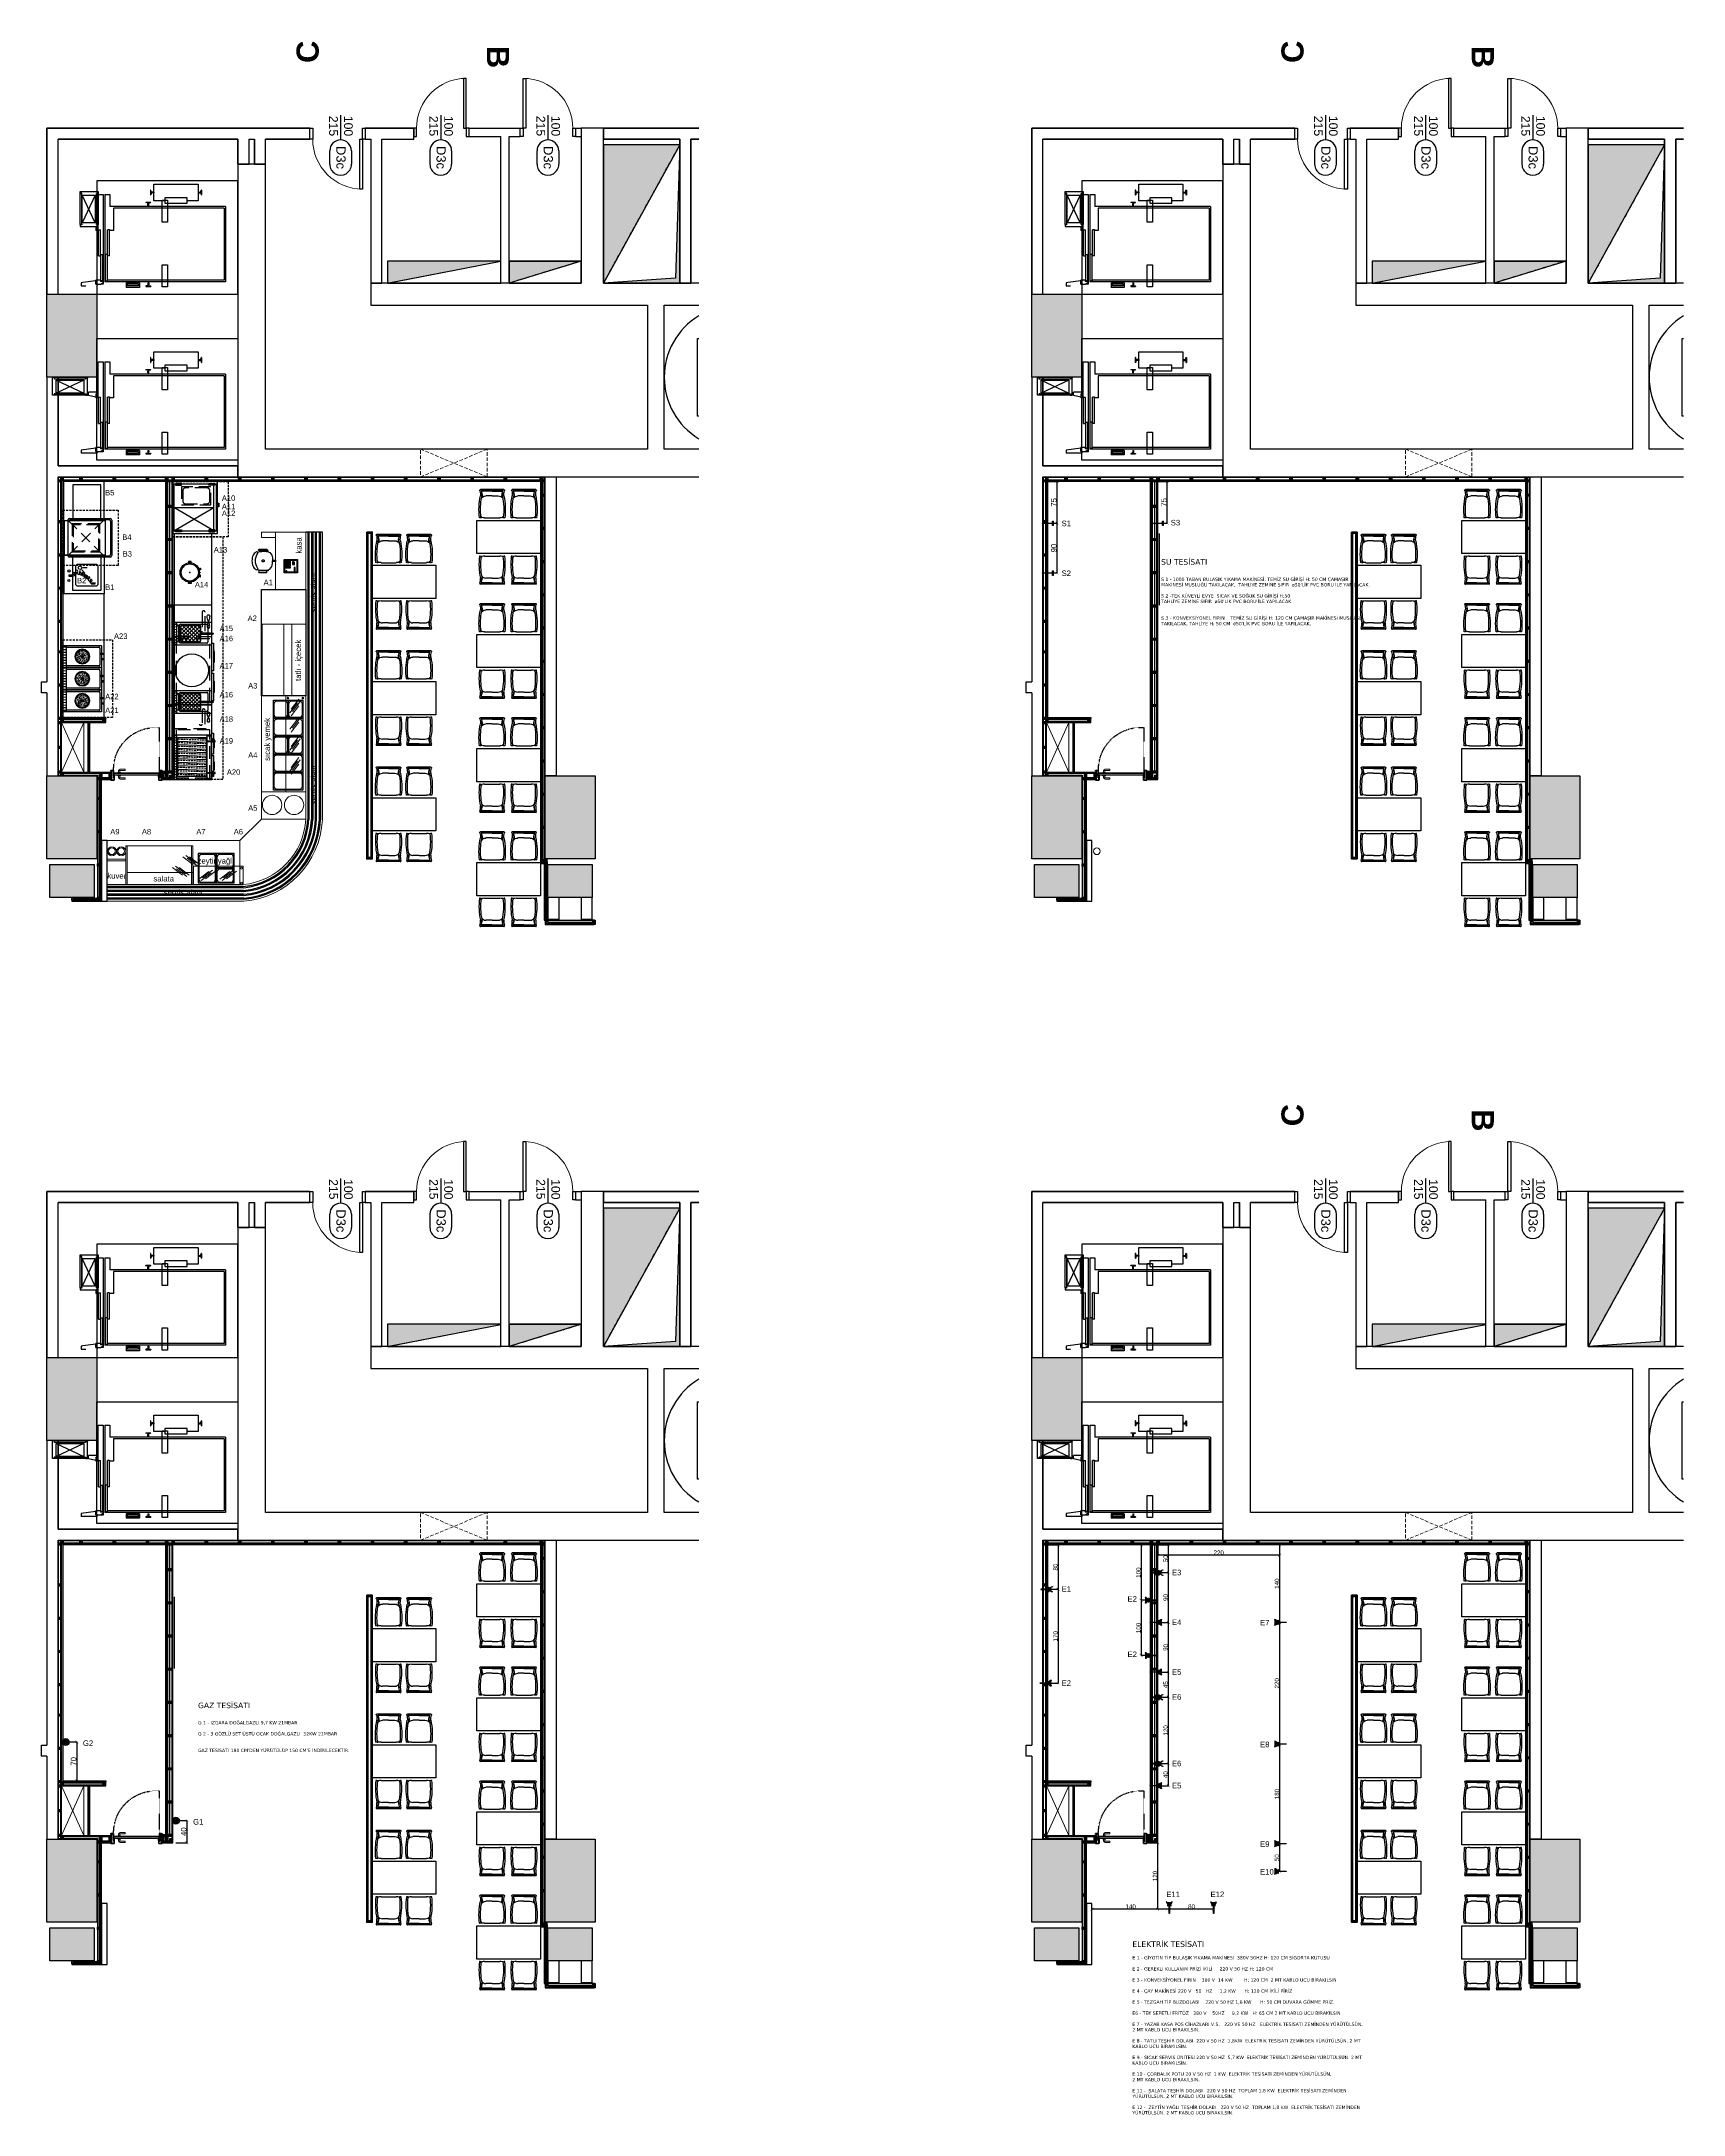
# Model space of a CAD drawing. Header units: millimetres. Extents: x 226371 to 229337, y -157032 to -153287.
import ezdxf

# ---------------------------------------------------------------- set-up
doc = ezdxf.new("R2010")
doc.units = ezdxf.units.MM
for name, pattern in [('02 - TEMA PARK PARSEL$0$1+1A$0${ Diamond }', [12, 4, -2, 2, 2, -2]), ('02 - TEMA PARK PARSEL$0$1+1A$0${ Wide Dash }', [12, 4, -2, 4, -2]), ('02 - TEMA PARK PARSEL$0$11-021_500-SatisOfisi_220512$0${ Diamond }', [12, 4, -2, 2, 2, -2]), ('02 - TEMA PARK PARSEL$0${ Diamond }', [12, 4, -2, 2, 2, -2]), ('180L00F02$0$HIDDEN', [375, 250, -125]), ('DASHED', [32.778027, 21.852018, -10.926009]), ('DASHED1', [2, 1, -1]), ('XREF-interior-00$0$HIDDEN', [9.525, 6.35, -3.175])]:
    doc.linetypes.add(name, pattern=pattern)
for name, color, linetype in [('AD', 1, 'Continuous'), ('AK', 7, 'Continuous'), ('Alçıpan Duvar', 1, 'Continuous'), ('ceco.net 148', 7, 'Continuous'), ('Doğrama', 160, 'Continuous'), ('Duvar Beton Görünümlü', 149, 'Continuous'), ('duvar seramik', 163, 'Continuous'), ('PROFİL', 252, 'Continuous'), ('S2000-002 Çizgi', 7, 'Continuous'), ('TARAMA', 251, 'Continuous'), ('tesisat elektrik', 1, 'Continuous'), ('tesisat gaz', 6, 'Continuous'), ('tesisat su', 5, 'Continuous'), ('XREF-interior-00$0$A-DOOR', 1, 'Continuous'), ('XREF-interior-00$0$ASOS-ANNO-TEXT', 1, 'Continuous'), ('XREF-interior-00$0$ASOS-CLADDING-SHOPFRONT', 5, 'Continuous'), ('XREF-interior-00$0$ASOS-DOOR', 1, 'Continuous'), ('XREF-interior-00$0$ASOS-ELEC-SHAFT', 8, 'Continuous'), ('XREF-interior-00$0$ASOS-ELEC-SHAFT-HID', 8, 'XREF-interior-00$0$HIDDEN'), ('XREF-interior-00$0$ASOS-ELEV-HEVY', 4, 'Continuous'), ('XREF-interior-00$0$ASOS-ELEV-MEDI', 6, 'Continuous'), ('XREF-interior-00$0$ASOS-ELEVATOR', 5, 'Continuous'), ('XREF-interior-00$0$ASOS-ESCALATOR', 5, 'Continuous'), ('XREF-interior-00$0$ASOS-FLOR-BRDR', 1, 'Continuous'), ('XREF-interior-00$0$ASOS-HATCH', 8, 'Continuous'), ('XREF-interior-00$0$ASOS-MEC-SHAFT', 9, 'Continuous'), ('XREF-interior-00$0$ASOS-SHAFT', 8, 'Continuous'), ('XREF-interior-00$0$ASOS-STRS-STR', 8, 'Continuous'), ('XREF-interior-00$0$ASOS-WALL-FULL', 4, 'Continuous'), ('XREF-interior-00$0$ASOS-WALL-LITE', 8, 'Continuous'), ('XREF-interior-00$0$Door Type', 2, 'Continuous'), ('XREF-interior-00$0$XREF-interior-b5$0$ASOS-WALL-FULL', 4, 'Continuous'), ('XREF-structure-00$0$ASOS-HATCH', 8, 'Continuous'), ('XREF-structure-00$0$ASOS-STRC-CNCRT', 2, 'Continuous')]:
    doc.layers.add(name, color=color, linetype=linetype)
for name, color, linetype, lineweight in [('Duvar Taş Kaplama', 23, 'Continuous', 13), ('MUTFAK TEFRİŞ', 7, 'Continuous', 13), ('s.Kesit', 167, 'Continuous', 40), ('s.Tefriş', 27, 'Continuous', 30), ('XREF-interior-00$0$ASOS-MECH-SHAFT-HID', 9, 'XREF-interior-00$0$HIDDEN', 20), ('ölçü', 84, 'Continuous', 13)]:
    doc.layers.add(name, color=color, linetype=linetype, lineweight=lineweight)
doc.styles.get("Standard").update_dxf_attribs({"font": 'arial.ttf'})
doc.styles.add('TAKSİM', font='GOTHIC.TTF', dxfattribs={"height": 20})
doc.styles.add('XREF-interior-00$0$Arial_4', font='arial.ttf', dxfattribs={"height": 0.157365})
doc.styles.add('XREF-interior-00$0$Arial_5', font='arial.ttf', dxfattribs={"height": 0.167201})
doc.dimstyles.new('ÖLÇÜ', dxfattribs={"dimtxt": 120, "dimasz": 20, "dimexe": 20, "dimexo": 40, "dimtad": 1, "dimdec": 1, "dimtxsty": 'Standard', "dimblk": 'ARCHTICK', "dimcen": 2.5, "dimdle": 20, "dimadec": 0, "dimazin": 0, "dimtfac": 1, "dimtdec": 1, "dimtmove": 0, "dimatfit": 3, "dimldrblk": 'ARCHTICK', "dimfxl": 1, "dimarcsym": 0})

# ---------------------------------------------------------------- blocks, each defined once
blk = doc.blocks.new('*U6025')
at = {"layer": 'XREF-interior-00$0$A-DOOR'}
for points in [[(-0.9, 0), (-0.95, 0), (-0.95, 0.15), (-0.9, 0.15), (-0.9, 0)], [(0, -0.9), (-0.05, -0.9), (-0.05, 0), (0, 0), (0, -0.9)], [(0.05, 0), (0, 0), (0, 0.15), (0.05, 0.15), (0.05, 0)]]:
    blk.add_lwpolyline(points, dxfattribs=at)
at = {"layer": 'XREF-interior-00$0$A-DOOR', "lineweight": 9}
blk.add_arc((0, 0), 0.9, 180, 270, dxfattribs=at)
blk = doc.blocks.new('*U6026')
at = {"layer": 'XREF-interior-00$0$A-DOOR'}
for points in [[(0, 0.9), (0.05, 0.9), (0.05, 0), (0, 0), (0, 0.9)], [(-0.05, 0), (0, 0), (0, -0.2), (-0.05, -0.2), (-0.05, 0)], [(0.9, 0), (0.95, 0), (0.95, -0.2), (0.9, -0.2), (0.9, 0)]]:
    blk.add_lwpolyline(points, dxfattribs=at)
at = {"layer": 'XREF-interior-00$0$A-DOOR', "lineweight": 9}
blk.add_arc((0, 0), 0.9, 0, 90, dxfattribs=at)
blk = doc.blocks.new('XREF-interior-00$0$A$C18994CA5')
blk.add_lwpolyline([(-8, 18), (557, 18), (557, -8), (-8, -8)], close=True)
blk.add_circle((0, 0), 3)
blk = doc.blocks.new('XREF-interior-00$0$A$C6745785D')
at = {"ltscale": 0.05}
for p, q in [((-17, 0), (0, 0)), ((0, 0), (0, -40)), ((-70, -15), (-56, -15)), ((-70, -40), (-70, -15)), ((-70, -40), (0, -40))]:
    blk.add_line(p, q, dxfattribs=at)
blk = doc.blocks.new('XREF-interior-00$0$A$C5FC6707B')
blk.add_blockref('XREF-interior-00$0$A$C6745785D', (0, 25))
blk = doc.blocks.new('XREF-interior-00$0$A$C4639182C')
at = {"ltscale": 0.15}
for p, q in [((0, 0), (22, 0)), ((0, 0), (0, -80)), ((22, 48), (52, 48)), ((22, 48), (22, 0)), ((52, 48), (52, 33)), ((70, -80), (0, -80)), ((70, -80), (70, -55))]:
    blk.add_line(p, q, dxfattribs=at)
blk = doc.blocks.new('XREF-interior-00$0$A$C7AA76C28')
for p, q in [((70, 66), (48, 104)), ((70, 12), (70, 66))]:
    blk.add_line(p, q)
blk.add_blockref('XREF-interior-00$0$A$C4639182C', (0, 67))
blk = doc.blocks.new('XREF-interior-00$0$A$C51E66012')
at = {"layer": 'XREF-interior-00$0$ASOS-ELEVATOR'}
for p, q in [((-1609, -225), (-249, -225)), ((-1609, -225), (-1609, -2315)), ((-1579, -250), (-279, -250)), ((-1579, -250), (-1579, -2250)), ((-279, -250), (-279, -2355)), ((-249, -225), (-249, -2405)), ((-1907, -658), (-1818, -658)), ((-1907, -661), (-1907, -658)), ((-1872, -669), (-1902, -666)), ((-1870, -688), (-1870, -688)), ((-1870, -719), (-1870, -688)), ((-1869, -720), (-1870, -719)), ((-1869, -720), (-1855, -720)), ((-1867, -685), (-1867, -674)), ((-1858, -685), (-1858, -674)), ((-1854, -688), (-1855, -688)), ((-1855, -720), (-1854, -719)), ((-1854, -719), (-1854, -688)), ((-1853, -669), (-1823, -666)), ((-1818, -661), (-1818, -658)), ((-1907, -1579), (-1907, -1582)), ((-1907, -1582), (-1818, -1582)), ((-1872, -1571), (-1902, -1574)), ((-1869, -1520), (-1870, -1521)), ((-1870, -1521), (-1870, -1552)), ((-1870, -1552), (-1870, -1552)), ((-1869, -1520), (-1855, -1520)), ((-1867, -1555), (-1867, -1566)), ((-1858, -1555), (-1858, -1566)), ((-1855, -1520), (-1854, -1521)), ((-1854, -1552), (-1855, -1552)), ((-1854, -1521), (-1854, -1552)), ((-1853, -1571), (-1823, -1574)), ((-1818, -1579), (-1818, -1582)), ((-1691, -1665), (-1691, -1576)), ((-1688, -1576), (-1691, -1576)), ((-1688, -1665), (-1691, -1665)), ((-1681, -1611), (-1683, -1580)), ((-1681, -1629), (-1683, -1660)), ((-1664, -1615), (-1676, -1615)), ((-1664, -1625), (-1676, -1625)), ((-1630, -1612), (-1661, -1612)), ((-1661, -1612), (-1661, -1612)), ((-1661, -1628), (-1661, -1628)), ((-1630, -1628), (-1661, -1628)), ((-1629, -1613), (-1630, -1612)), ((-1629, -1627), (-1630, -1628)), ((-1629, -1627), (-1629, -1613)), ((-229, -1613), (-228, -1612)), ((-229, -1627), (-229, -1613)), ((-229, -1627), (-228, -1628)), ((-229, -1781), (-149, -1781)), ((-229, -1781), (-229, -2019)), ((-228, -1612), (-197, -1612)), ((-228, -1628), (-197, -1628)), ((-204, -1800), (-174, -1800)), ((-204, -1800), (-204, -2000)), ((-197, -1612), (-197, -1612)), ((-197, -1628), (-197, -1628)), ((-194, -1615), (-183, -1615)), ((-194, -1625), (-183, -1625)), ((-178, -1611), (-176, -1580)), ((-178, -1629), (-176, -1660)), ((-174, -1800), (-174, -2000)), ((-171, -1576), (-167, -1576)), ((-171, -1665), (-167, -1665)), ((-167, -1665), (-167, -1576)), ((-149, -1781), (-149, -2019)), ((-229, -2019), (-149, -2019)), ((-204, -2000), (-174, -2000)), ((-1829, -2315), (-1609, -2315)), ((-1829, -2405), (-1829, -2315)), ((-1829, -2405), (-249, -2405)), ((-1829, -2435), (-204, -2435)), ((-1829, -2525), (-1829, -2435)), ((-1179, -2525), (-1829, -2525)), ((-1813, -2577), (-1313, -2812)), ((-1313, -2577), (-1813, -2812)), ((-1579, -2250), (-1179, -2250)), ((-1179, -2315), (-1194, -2315)), ((-716, -2320), (-1191, -2320)), ((-1191, -2320), (-1191, -2355)), ((-716, -2355), (-1191, -2355)), ((-1191, -2519), (-1191, -2482)), ((-716, -2482), (-1191, -2482)), ((-716, -2519), (-1191, -2519)), ((-1179, -2250), (-1179, -2315)), ((-267, -2360), (-742, -2360)), ((-742, -2360), (-742, -2395)), ((-267, -2395), (-742, -2395)), ((-267, -2440), (-742, -2440)), ((-742, -2477), (-742, -2440)), ((-267, -2477), (-742, -2477)), ((-716, -2320), (-716, -2355)), ((-716, -2519), (-716, -2482)), ((-264, -2355), (-279, -2355)), ((-269, -2565), (-237, -2800)), ((-267, -2395), (-267, -2360)), ((-267, -2440), (-267, -2477)), ((-213, -2480), (-204, -2480)), ((-209, -2540), (-179, -2550)), ((-204, -2435), (-204, -2480)), ((-237, -2800), (-233, -2830))]:
    blk.add_line(p, q, dxfattribs=at)
for points in [[(-1712, -1320), (-1712, -1520), (-2012, -1520), (-2012, -720), (-1712, -720), (-1712, -920)], [(-1836, -2822), (-1849, -2822), (-1849, -2850), (-1879, -2850), (-1879, -2525), (-1849, -2525), (-1849, -2545)], [(-1293, -2822), (-1279, -2822), (-1279, -2850), (-1249, -2850), (-1249, -2525), (-1249, -2541), (-1249, -2525), (-1279, -2525), (-1279, -2545)]]:
    blk.add_lwpolyline(points, dxfattribs=at)
for points in [[(-1669, -920), (-1769, -920), (-1769, -1320), (-1669, -1320)], [(-1724, -1272), (-1324, -1272), (-1324, -1368), (-1724, -1368)], [(-559, -1272), (-159, -1272), (-159, -1368), (-559, -1368)], [(-1847, -2525), (-1282, -2525), (-1282, -2557), (-1847, -2557)], [(-1813, -2577), (-1313, -2577), (-1313, -2812), (-1813, -2812)]]:
    blk.add_lwpolyline(points, close=True, dxfattribs=at)
for centre, radius, start, end in [((-1902, -661), 5, 180, 265.684), ((-1872, -674), 5, 0, 85.684), ((-1870, -685), 3, 270, 0), ((-1853, -674), 5, 94.316, 180), ((-1855, -685), 3, 180, 270), ((-1823, -661), 5, 274.316, 0), ((-1902, -1579), 5, 94.316, 180), ((-1872, -1566), 5, 274.316, 0), ((-1870, -1555), 3, 0, 90), ((-1855, -1555), 3, 90, 180), ((-1853, -1566), 5, 180, 265.684), ((-1823, -1579), 5, 0, 85.684), ((-1688, -1581), 5, 4.316, 90), ((-1688, -1660), 5, 270, 355.684), ((-1676, -1610), 5, 184.316, 270), ((-1676, -1630), 5, 90, 175.684), ((-1664, -1612), 3, 270, 0), ((-1664, -1628), 3, 0, 90), ((-194, -1612), 3, 180, 270), ((-194, -1628), 3, 90, 180), ((-183, -1610), 5, 270, 355.684), ((-183, -1630), 5, 4.316, 90), ((-171, -1581), 5, 90, 175.684), ((-171, -1660), 5, 184.316, 270)]:
    blk.add_arc(centre, radius, start, end, dxfattribs=at)
blk.add_point((-194, -1800), dxfattribs=at)
at = {"layer": 'XREF-interior-00$0$ASOS-ESCALATOR'}
for p, q in [((-233, -2830), (-179, -2830)), ((-179, -2830), (-179, -2750))]:
    blk.add_line(p, q, dxfattribs=at)
at = {"layer": 'XREF-interior-00$0$ASOS-ELEVATOR'}
for name, p in [('XREF-interior-00$0$A$C5FC6707B', (-1179, -2550)), ('XREF-interior-00$0$A$C7AA76C28', (-279, -2552)), ('XREF-interior-00$0$A$C18994CA5', (-1839, -2842))]:
    blk.add_blockref(name, p, dxfattribs=at)
blk = doc.blocks.new('XREF-interior-00$0$A$C45623691')
at = {"layer": 'XREF-interior-00$0$ASOS-ELEVATOR'}
for p, q in [((-1659, -225), (-299, -225)), ((-1659, -225), (-1659, -2315)), ((-1629, -250), (-329, -250)), ((-1629, -250), (-1629, -2250)), ((-329, -250), (-329, -2355)), ((-299, -225), (-299, -2405)), ((-1957, -658), (-1868, -658)), ((-1957, -661), (-1957, -658)), ((-1922, -669), (-1952, -666)), ((-1920, -688), (-1920, -688)), ((-1920, -719), (-1920, -688)), ((-1919, -720), (-1920, -719)), ((-1919, -720), (-1905, -720)), ((-1917, -685), (-1917, -674)), ((-1908, -685), (-1908, -674)), ((-1904, -688), (-1905, -688)), ((-1905, -720), (-1904, -719)), ((-1904, -719), (-1904, -688)), ((-1903, -669), (-1873, -666)), ((-1868, -661), (-1868, -658)), ((-1957, -1579), (-1957, -1582)), ((-1957, -1582), (-1868, -1582)), ((-1922, -1571), (-1952, -1574)), ((-1919, -1520), (-1920, -1521)), ((-1920, -1521), (-1920, -1552)), ((-1920, -1552), (-1920, -1552)), ((-1919, -1520), (-1905, -1520)), ((-1917, -1555), (-1917, -1566)), ((-1908, -1555), (-1908, -1566)), ((-1905, -1520), (-1904, -1521)), ((-1904, -1552), (-1905, -1552)), ((-1904, -1521), (-1904, -1552)), ((-1903, -1571), (-1873, -1574)), ((-1868, -1579), (-1868, -1582)), ((-1741, -1665), (-1741, -1576)), ((-1738, -1576), (-1741, -1576)), ((-1738, -1665), (-1741, -1665)), ((-1731, -1611), (-1733, -1580)), ((-1731, -1629), (-1733, -1660)), ((-1714, -1615), (-1726, -1615)), ((-1714, -1625), (-1726, -1625)), ((-1680, -1612), (-1711, -1612)), ((-1711, -1612), (-1711, -1612)), ((-1711, -1628), (-1711, -1628)), ((-1680, -1628), (-1711, -1628)), ((-1679, -1613), (-1680, -1612)), ((-1679, -1627), (-1680, -1628)), ((-1679, -1627), (-1679, -1613)), ((-279, -1613), (-278, -1612)), ((-279, -1627), (-279, -1613)), ((-279, -1627), (-278, -1628)), ((-279, -1781), (-199, -1781)), ((-279, -1781), (-279, -2019)), ((-278, -1612), (-247, -1612)), ((-278, -1628), (-247, -1628)), ((-254, -1800), (-224, -1800)), ((-254, -1800), (-254, -2000)), ((-247, -1612), (-247, -1612)), ((-247, -1628), (-247, -1628)), ((-244, -1615), (-233, -1615)), ((-244, -1625), (-233, -1625)), ((-228, -1611), (-226, -1580)), ((-228, -1629), (-226, -1660)), ((-224, -1800), (-224, -2000)), ((-221, -1576), (-217, -1576)), ((-221, -1665), (-217, -1665)), ((-217, -1665), (-217, -1576)), ((-199, -1781), (-199, -2019)), ((-279, -2019), (-199, -2019)), ((-254, -2000), (-224, -2000)), ((-1879, -2315), (-1659, -2315)), ((-1879, -2405), (-1879, -2315)), ((-1879, -2405), (-299, -2405)), ((-1879, -2435), (-254, -2435)), ((-1879, -2525), (-1879, -2435)), ((-1229, -2525), (-1879, -2525)), ((-1629, -2250), (-1229, -2250)), ((-1329, -2550), (-1329, -2700)), ((-1239, -2565), (-1272, -2700)), ((-1229, -2315), (-1244, -2315)), ((-766, -2320), (-1241, -2320)), ((-1241, -2320), (-1241, -2355)), ((-766, -2355), (-1241, -2355)), ((-1241, -2519), (-1241, -2482)), ((-766, -2482), (-1241, -2482)), ((-766, -2519), (-1241, -2519)), ((-1229, -2250), (-1229, -2315)), ((-317, -2360), (-792, -2360)), ((-792, -2360), (-792, -2395)), ((-317, -2395), (-792, -2395)), ((-317, -2440), (-792, -2440)), ((-792, -2477), (-792, -2440)), ((-317, -2477), (-792, -2477)), ((-766, -2320), (-766, -2355)), ((-766, -2519), (-766, -2482)), ((-314, -2355), (-329, -2355)), ((-317, -2395), (-317, -2360)), ((-317, -2440), (-317, -2477)), ((-263, -2480), (-254, -2480)), ((-259, -2540), (-229, -2550)), ((-254, -2435), (-254, -2480)), ((-229, -2550), (-229, -2830)), ((-1548, -3283), (-1313, -2783)), ((-1548, -2783), (-1313, -3283))]:
    blk.add_line(p, q, dxfattribs=at)
for points in [[(-1762, -1320), (-1762, -1520), (-2062, -1520), (-2062, -720), (-1762, -720), (-1762, -920)], [(-1303, -2763), (-1303, -2750), (-1275, -2750), (-1275, -2720), (-1600, -2720), (-1584, -2720), (-1600, -2720), (-1600, -2750), (-1580, -2750)], [(-1303, -3306), (-1303, -3320), (-1275, -3320), (-1275, -3350), (-1600, -3350), (-1600, -3320), (-1580, -3320)]]:
    blk.add_lwpolyline(points, dxfattribs=at)
for points in [[(-1719, -920), (-1819, -920), (-1819, -1320), (-1719, -1320)], [(-1774, -1272), (-1374, -1272), (-1374, -1368), (-1774, -1368)], [(-609, -1272), (-209, -1272), (-209, -1368), (-609, -1368)], [(-1600, -3317), (-1600, -2752), (-1568, -2752), (-1568, -3317)], [(-1548, -3283), (-1548, -2783), (-1313, -2783), (-1313, -3283)]]:
    blk.add_lwpolyline(points, close=True, dxfattribs=at)
for centre, radius, start, end in [((-1952, -661), 5, 180, 265.684), ((-1922, -674), 5, 0, 85.684), ((-1920, -685), 3, 270, 0), ((-1903, -674), 5, 94.316, 180), ((-1905, -685), 3, 180, 270), ((-1873, -661), 5, 274.316, 0), ((-1952, -1579), 5, 94.316, 180), ((-1922, -1566), 5, 274.316, 0), ((-1920, -1555), 3, 0, 90), ((-1905, -1555), 3, 90, 180), ((-1903, -1566), 5, 180, 265.684), ((-1873, -1579), 5, 0, 85.684), ((-1738, -1581), 5, 4.316, 90), ((-1738, -1660), 5, 270, 355.684), ((-1726, -1610), 5, 184.316, 270), ((-1726, -1630), 5, 90, 175.684), ((-1714, -1612), 3, 270, 0), ((-1714, -1628), 3, 0, 90), ((-244, -1612), 3, 180, 270), ((-244, -1628), 3, 90, 180), ((-233, -1610), 5, 270, 355.684), ((-233, -1630), 5, 4.316, 90), ((-221, -1581), 5, 90, 175.684), ((-221, -1660), 5, 184.316, 270)]:
    blk.add_arc(centre, radius, start, end, dxfattribs=at)
blk.add_point((-244, -1800), dxfattribs=at)
at = {"layer": 'XREF-interior-00$0$ASOS-ESCALATOR'}
for p, q in [((-1329, -2550), (-1299, -2550)), ((-1272, -2700), (-1329, -2700))]:
    blk.add_line(p, q, dxfattribs=at)
at = {"layer": 'XREF-interior-00$0$ASOS-ESCALATOR', "flags": 128}
blk.add_lwpolyline([(-319, -2565), (-283, -2830), (-229, -2830)], dxfattribs=at)
at = {"layer": 'XREF-interior-00$0$ASOS-ELEVATOR'}
for name, p in [('XREF-interior-00$0$A$C5FC6707B', (-1229, -2550)), ('XREF-interior-00$0$A$C7AA76C28', (-329, -2552))]:
    blk.add_blockref(name, p, dxfattribs=at)
at = {"layer": 'XREF-interior-00$0$ASOS-ELEVATOR', "rotation": 90}
blk.add_blockref('XREF-interior-00$0$A$C18994CA5', (-1283, -3309), dxfattribs=at)
blk = doc.blocks.new('XREF-interior-00$0$D3c')
at = {"layer": 'XREF-interior-00$0$ASOS-ANNO-TEXT'}
for p, q in [((-22.2, 0), (22.2, 0)), ((66.4, 20), (41.9, 20)), ((41.9, -20), (66.4, -20))]:
    blk.add_line(p, q, dxfattribs=at)
for centre, start, end in [((41.9, 0), 90, 270), ((66.4, 0), 270, 90)]:
    blk.add_arc(centre, 19.6, start, end, dxfattribs=at)
at = {"layer": 'XREF-interior-00$0$ASOS-ANNO-TEXT', "attachment_point": 2, "line_spacing_factor": 0.938532}
for s, insert, char_height, width, style in [('100', (-2.8, 21.9), 15.74, 29.184, 'XREF-interior-00$0$Arial_4'), ('D3c', (54.1, 9), 16.72, 66.502, 'XREF-interior-00$0$Arial_5'), ('215', (-2.8, -5), 15.74, 43.776, 'XREF-interior-00$0$Arial_4')]:
    blk.add_mtext(s, dxfattribs=dict(at, insert=insert, char_height=char_height, width=width, style=style))
blk = doc.blocks.new('kapı-2')
at = {"layer": 's.Tefriş', "linetype": 'DASHED1'}
blk.add_line((-125144, -55142, 0), (-125144, -55961, 0), dxfattribs=at)
at = {"layer": 's.Tefriş'}
for p, q in [((-125199, -55915, 0), (-125199, -55926, 0)), ((-125199, -56091, 0), (-125199, -56080, 0)), ((-125198, -55925, 0), (-125198, -55915, 0)), ((-125198, -56080, 0), (-125198, -56090, 0)), ((-125151, -55913, 0), (-125197, -55913, 0)), ((-125197, -55914, 0), (-125152, -55914, 0)), ((-125184, -55926, 0), (-125197, -55926, 0)), ((-125197, -55928, 0), (-125184, -55928, 0)), ((-125197, -56078, 0), (-125184, -56078, 0)), ((-125184, -56079, 0), (-125197, -56079, 0)), ((-125197, -56091, 0), (-125138, -56091, 0)), ((-125138, -56093, 0), (-125197, -56093, 0)), ((-125184, -55913, 0), (-125151, -55913, 0)), ((-125184, -55926, 0), (-125184, -56078)), ((-125184, -55928, 0), (-125184, -55926, 0)), ((-125184, -55974), (-125184, -55976)), ((-125184, -56078, 0), (-125184, -56079, 0)), ((-125151, -56018, 0), (-125151, -55915, 0)), ((-125151, -56024, 0), (-125151, -56045, 0)), ((-125149, -55915, 0), (-125149, -56018, 0)), ((-125149, -56008, 0), (-125146, -56008, 0)), ((-125149, -56010, 0), (-125146, -56009, 0)), ((-125137, -56022, 0), (-125149, -56022, 0)), ((-125137, -56024, 0), (-125149, -56024, 0)), ((-125149, -56024, 0), (-125149, -56045, 0)), ((-125149, -56045, 0), (-125137, -56045, 0)), ((-125149, -56047, 0), (-125137, -56047, 0)), ((-125148, -56006, 0), (-125146, -56008, 0)), ((-125148, -56012, 0), (-125145, -56010, 0)), ((-125148, -56019, 0), (-125139, -56019, 0)), ((-125139, -56021, 0), (-125148, -56021, 0)), ((-125147, -56004, 0), (-125145, -56006, 0)), ((-125146, -56014, 0), (-125147, -56014, 0)), ((-125147, -56014, 0), (-125147, -56015, 0)), ((-125147, -56015, 0), (-125147, -56018, 0)), ((-125147, -56018, 0), (-125147, -56019, 0)), ((-125147, -56019, 0), (-125146, -56019, 0)), ((-125147, -56047, 0), (-125147, -56047, 0)), ((-125147, -56047, 0), (-125146, -56047, 0)), ((-125147, -56051, 0), (-125147, -56047, 0)), ((-125146, -56051, 0), (-125147, -56051, 0)), ((-125147, -56051, 0), (-125147, -56051, 0)), ((-125145, -56015, 0), (-125146, -56014, 0)), ((-125146, -56019, 0), (-125145, -56018, 0)), ((-125146, -56019, 0), (-125146, -56047, 0)), ((-125146, -56027, 0), (-125140, -56027, 0)), ((-125146, -56028, 0), (-125140, -56027, 0)), ((-125146, -56028, 0), (-125140, -56028, 0)), ((-125146, -56029, 0), (-125140, -56028, 0)), ((-125146, -56029, 0), (-125140, -56029, 0)), ((-125146, -56030, 0), (-125140, -56029, 0)), ((-125146, -56030, 0), (-125140, -56030, 0)), ((-125146, -56031, 0), (-125140, -56030, 0)), ((-125146, -56032, 0), (-125140, -56031, 0)), ((-125146, -56031, 0), (-125140, -56031, 0)), ((-125146, -56033, 0), (-125140, -56032, 0)), ((-125146, -56032, 0), (-125140, -56032, 0)), ((-125146, -56033, 0), (-125140, -56033, 0)), ((-125146, -56034, 0), (-125140, -56033, 0)), ((-125146, -56034, 0), (-125140, -56034, 0)), ((-125146, -56034, 0), (-125140, -56034, 0)), ((-125146, -56035, 0), (-125140, -56035, 0)), ((-125146, -56035, 0), (-125140, -56035, 0)), ((-125146, -56036, 0), (-125140, -56036, 0)), ((-125146, -56036, 0), (-125140, -56036, 0)), ((-125146, -56037, 0), (-125140, -56037, 0)), ((-125146, -56037, 0), (-125140, -56037, 0)), ((-125146, -56038, 0), (-125140, -56038, 0)), ((-125146, -56038, 0), (-125140, -56038, 0)), ((-125146, -56039, 0), (-125140, -56039, 0)), ((-125146, -56039, 0), (-125140, -56039, 0)), ((-125146, -56040, 0), (-125140, -56040, 0)), ((-125146, -56040, 0), (-125140, -56040, 0)), ((-125146, -56041, 0), (-125140, -56041, 0)), ((-125146, -56042, 0), (-125140, -56041, 0)), ((-125146, -56041, 0), (-125140, -56041, 0)), ((-125146, -56042, 0), (-125140, -56042, 0)), ((-125146, -56043, 0), (-125140, -56042, 0)), ((-125146, -56043, 0), (-125140, -56043, 0)), ((-125146, -56044, 0), (-125140, -56043, 0)), ((-125146, -56045, 0), (-125140, -56044, 0)), ((-125146, -56044, 0), (-125140, -56044, 0)), ((-125146, -56046, 0), (-125140, -56045, 0)), ((-125146, -56045, 0), (-125140, -56045, 0)), ((-125146, -56046, 0), (-125140, -56046, 0)), ((-125146, -56047, 0), (-125140, -56046, 0)), ((-125146, -56047, 0), (-125140, -56047, 0)), ((-125146, -56047, 0), (-125145, -56047, 0)), ((-125146, -56051, 0), (-125146, -56058, 0)), ((-125145, -56051, 0), (-125146, -56051, 0)), ((-125146, -56052, 0), (-125140, -56052, 0)), ((-125146, -56052, 0), (-125140, -56052, 0)), ((-125146, -56053, 0), (-125140, -56053, 0)), ((-125146, -56053, 0), (-125140, -56053, 0)), ((-125146, -56054, 0), (-125140, -56054, 0)), ((-125146, -56054, 0), (-125140, -56054, 0)), ((-125146, -56055, 0), (-125140, -56055, 0)), ((-125146, -56055, 0), (-125140, -56055, 0)), ((-125146, -56056, 0), (-125140, -56056, 0)), ((-125146, -56056, 0), (-125140, -56056, 0)), ((-125146, -56057, 0), (-125140, -56056, 0)), ((-125146, -56057, 0), (-125140, -56057, 0)), ((-125146, -56058, 0), (-125140, -56057, 0)), ((-125145, -56003, 0), (-125144, -56006, 0)), ((-125145, -56014, 0), (-125144, -56011, 0)), ((-125142, -56014, 0), (-125145, -56014, 0)), ((-125145, -56014, 0), (-125145, -56015, 0)), ((-125145, -56018, 0), (-125145, -56015, 0)), ((-125145, -56018, 0), (-125145, -56019, 0)), ((-125145, -56019, 0), (-125142, -56019, 0)), ((-125145, -56047, 0), (-125145, -56047, 0)), ((-125145, -56047, 0), (-125142, -56047, 0)), ((-125145, -56047, 0), (-125145, -56051, 0)), ((-125142, -56051, 0), (-125145, -56051, 0)), ((-125145, -56051, 0), (-125145, -56051, 0)), ((-124325, -55961), (-125144, -55961, 0)), ((-125144, -55961, 0), (-125144, -56003, 0)), ((-125144, -56003, 0), (-124325, -56003)), ((-125143, -56006, 0), (-125143, -56003, 0)), ((-125143, -56014, 0), (-125143, -56011, 0)), ((-125143, -56014, 0), (-125139, -56014, 0)), ((-125142, -56006, 0), (-125141, -56003, 0)), ((-125142, -56010, 0), (-125140, -56013, 0)), ((-125142, -56011, 0), (-125141, -56014, 0)), ((-125141, -56015, 0), (-125142, -56014, 0)), ((-125142, -56019, 0), (-125141, -56018, 0)), ((-125142, -56047, 0), (-125141, -56047, 0)), ((-125141, -56051, 0), (-125142, -56051, 0)), ((-125141, -56007, 0), (-125139, -56005, 0)), ((-125141, -56008, 0), (-125138, -56007, 0)), ((-125141, -56008, 0), (-125138, -56008, 0)), ((-125141, -56009, 0), (-125138, -56010, 0)), ((-125140, -56014, 0), (-125141, -56014, 0)), ((-125141, -56014, 0), (-125141, -56015, 0)), ((-125141, -56015, 0), (-125141, -56018, 0)), ((-125141, -56018, 0), (-125141, -56019, 0)), ((-125141, -56019, 0), (-125140, -56019, 0)), ((-125141, -56047, 0), (-125141, -56047, 0)), ((-125141, -56047, 0), (-125140, -56047, 0)), ((-125141, -56051, 0), (-125141, -56047, 0)), ((-125140, -56051, 0), (-125141, -56051, 0)), ((-125141, -56051, 0), (-125141, -56051, 0)), ((-125139, -56015, 0), (-125140, -56014, 0)), ((-125140, -56019, 0), (-125139, -56018, 0)), ((-125140, -56019, 0), (-125140, -56047, 0)), ((-125140, -56047, 0), (-125139, -56047, 0)), ((-125140, -56051, 0), (-125140, -56057, 0)), ((-125139, -56051, 0), (-125140, -56051, 0)), ((-124330, -55966), (-125139, -55966, 0)), ((-125139, -55966, 0), (-125139, -55998, 0)), ((-125139, -55998, 0), (-124330, -55998)), ((-125139, -56018, 0), (-125139, -56015, 0)), ((-125139, -56047, 0), (-125139, -56051, 0)), ((-125138, -56018, 0), (-125138, -56008, 0)), ((-125137, -56007, 0), (-125135, -56007, 0)), ((-125137, -56090, 0), (-125137, -56022, 0)), ((-125137, -56022, 0), (-125136, -56022, 0)), ((-125136, -56037, 0), (-125136, -56008, 0)), ((-125136, -56008, 0), (-125136, -56018, 0)), ((-125136, -56022, 0), (-125136, -56091, 0)), ((-125134, -56037, 0), (-125136, -56037, 0)), ((-125134, -56008, 0), (-125134, -56037, 0)), ((-124335, -56008), (-124335, -56037)), ((-124335, -56037), (-124333, -56037)), ((-124332, -56007), (-124334, -56007)), ((-124333, -56037), (-124333, -56008)), ((-124333, -56008), (-124333, -56018)), ((-124331, -56022), (-124333, -56022)), ((-124333, -56022), (-124333, -56091)), ((-124328, -56008, 0), (-124331, -56007, 0)), ((-124331, -56018), (-124331, -56008)), ((-124328, -56008, 0), (-124331, -56008, 0)), ((-124328, -56009, 0), (-124331, -56010, 0)), ((-124331, -56022), (-124320, -56022)), ((-124331, -56090), (-124331, -56022)), ((-124331, -56024), (-124320, -56024)), ((-124320, -56045), (-124331, -56045)), ((-124320, -56047), (-124331, -56047)), ((-124331, -56093), (-124271, -56093)), ((-124330, -55998), (-124330, -55966)), ((-124328, -56007, 0), (-124330, -56005, 0)), ((-124330, -56015, 0), (-124329, -56014, 0)), ((-124326, -56014, 0), (-124330, -56014, 0)), ((-124330, -56018, 0), (-124330, -56015, 0)), ((-124329, -56019, 0), (-124330, -56018, 0)), ((-124321, -56019), (-124330, -56019)), ((-124330, -56021), (-124321, -56021)), ((-124329, -56047, 0), (-124330, -56047, 0)), ((-124330, -56047, 0), (-124330, -56051, 0)), ((-124330, -56051, 0), (-124329, -56051, 0)), ((-124272, -56091), (-124330, -56091)), ((-124327, -56010, 0), (-124329, -56013, 0)), ((-124329, -56014, 0), (-124328, -56014, 0)), ((-124328, -56019, 0), (-124329, -56019, 0)), ((-124329, -56019, 0), (-124329, -56047, 0)), ((-124328, -56047, 0), (-124329, -56047, 0)), ((-124329, -56051, 0), (-124328, -56051, 0)), ((-124327, -56006, 0), (-124328, -56003, 0)), ((-124327, -56011, 0), (-124328, -56014, 0)), ((-124328, -56015, 0), (-124327, -56014, 0)), ((-124328, -56014, 0), (-124328, -56015, 0)), ((-124328, -56015, 0), (-124328, -56018, 0)), ((-124327, -56019, 0), (-124328, -56018, 0)), ((-124328, -56018, 0), (-124328, -56019, 0)), ((-124327, -56047, 0), (-124328, -56047, 0)), ((-124328, -56047, 0), (-124328, -56047, 0)), ((-124328, -56051, 0), (-124328, -56047, 0)), ((-124328, -56051, 0), (-124327, -56051, 0)), ((-124328, -56051, 0), (-124328, -56051, 0)), ((-124327, -56014, 0), (-124324, -56014, 0)), ((-124324, -56019, 0), (-124327, -56019, 0)), ((-124324, -56047, 0), (-124327, -56047, 0)), ((-124327, -56051, 0), (-124324, -56051, 0)), ((-124326, -56006, 0), (-124326, -56003, 0)), ((-124326, -56014, 0), (-124326, -56011, 0)), ((-124325, -56003), (-124325, -55961)), ((-124324, -56003, 0), (-124325, -56006, 0)), ((-124324, -56014, 0), (-124325, -56011, 0)), ((-124322, -56004, 0), (-124324, -56006, 0)), ((-124321, -56012, 0), (-124324, -56010, 0)), ((-124324, -56014, 0), (-124324, -56015, 0)), ((-124324, -56015, 0), (-124323, -56014, 0)), ((-124324, -56018, 0), (-124324, -56015, 0)), ((-124324, -56018, 0), (-124324, -56019, 0)), ((-124323, -56019, 0), (-124324, -56018, 0)), ((-124324, -56047, 0), (-124324, -56047, 0)), ((-124323, -56047, 0), (-124324, -56047, 0)), ((-124324, -56047, 0), (-124324, -56051, 0)), ((-124324, -56051, 0), (-124324, -56051, 0)), ((-124324, -56051, 0), (-124323, -56051, 0)), ((-124320, -56006, 0), (-124323, -56008, 0)), ((-124320, -56008, 0), (-124323, -56008, 0)), ((-124320, -56010, 0), (-124323, -56009, 0)), ((-124323, -56014, 0), (-124322, -56014, 0)), ((-124322, -56019, 0), (-124323, -56019, 0)), ((-124323, -56019, 0), (-124323, -56047, 0)), ((-124322, -56047, 0), (-124323, -56047, 0)), ((-124323, -56051, 0), (-124322, -56051, 0)), ((-124322, -56014, 0), (-124322, -56015, 0)), ((-124322, -56015, 0), (-124322, -56018, 0)), ((-124322, -56018, 0), (-124322, -56019, 0)), ((-124322, -56047, 0), (-124322, -56047, 0)), ((-124322, -56051, 0), (-124322, -56047, 0)), ((-124322, -56051, 0), (-124322, -56051, 0)), ((-124320, -55915, 0), (-124320, -56018, 0)), ((-124320, -55963), (-124320, -56018)), ((-124320, -56024), (-124320, -56045)), ((-124284, -55913, 0), (-124318, -55913, 0)), ((-124318, -55913, 0), (-124271, -55913, 0)), ((-124318, -56018, 0), (-124318, -55915, 0)), ((-124318, -56018), (-124318, -55964)), ((-124318, -56024), (-124318, -56045)), ((-124272, -55914, 0), (-124317, -55914, 0)), ((-124284, -55926, 0), (-124284, -56078)), ((-124284, -55928, 0), (-124284, -55926, 0)), ((-124284, -55926, 0), (-124272, -55926, 0)), ((-124271, -55928, 0), (-124284, -55928, 0)), ((-124284, -55961, 0), (-124284, -56078, 0)), ((-124284, -55974), (-124284, -55976)), ((-124271, -56078), (-124284, -56078)), ((-124284, -56078), (-124284, -56079)), ((-124284, -56079), (-124272, -56079)), ((-124271, -55925, 0), (-124271, -55915, 0)), ((-124271, -56080), (-124271, -56090)), ((-124269, -55915, 0), (-124269, -55926, 0)), ((-124269, -56091), (-124269, -56080))]:
    blk.add_line(p, q, dxfattribs=at)
at = {"layer": 's.Tefriş', "lineweight": 0}
for p, q in [((-124444, -55893), (-124530, -55893)), ((-124530, -55893), (-124530, -55914)), ((-124444, -55914), (-124530, -55914)), ((-124530, -56070), (-124530, -56049)), ((-124444, -56049), (-124530, -56049)), ((-124444, -56070), (-124530, -56070)), ((-124448, -55952), (-124448, -55961)), ((-124448, -55952), (-124402, -55952)), ((-124448, -55961), (-124402, -55961)), ((-124448, -56011), (-124448, -56003)), ((-124448, -56003), (-124402, -56003)), ((-124448, -56011), (-124402, -56011)), ((-124436, -55952), (-124436, -55923)), ((-124436, -56011), (-124436, -56040)), ((-124414, -55923), (-124414, -55952)), ((-124414, -56040), (-124414, -56011)), ((-124402, -55952), (-124402, -55961)), ((-124402, -56011), (-124402, -56003))]:
    blk.add_line(p, q, dxfattribs=at)
at = {"layer": 's.Tefriş', "linetype": 'DASHED1'}
blk.add_arc((-125080, -55897, 0), 757, 355.1414, 94.8586, dxfattribs=at)
at = {"layer": 's.Tefriş'}
for centre, radius, start, end in [((-125197, -55915, 0), 2, 90, 180), ((-125197, -55926, 0), 2, 180, 270), ((-125197, -56080, 0), 2, 90, 180), ((-125197, -56091, 0), 2, 180, 270), ((-125197, -55915, 0), 1, 90, 180), ((-125197, -55925, 0), 1, 180, 270), ((-125197, -56080, 0), 1, 90, 180), ((-125197, -56090, 0), 1, 180, 270), ((-125152, -55915, 0), 1, 0, 90), ((-125151, -55915, 0), 2, 0, 90), ((-125148, -56018, 0), 3, 180, 270), ((-125149, -56024, 0), 2, 90, 180), ((-125149, -56045, 0), 2, 180, 270), ((-125143, -56008, 0), 6.07, 158.4961, 180), ((-125143, -56008, 0), 6.07, 180, 201.5039), ((-125148, -56018, 0), 1, 180, 270), ((-125143, -56008, 0), 5.77, 136.4334, 158.4961), ((-125143, -56009, 0), 5.77, 201.5039, 223.5666), ((-125143, -56008, 0), 5.53, 113.5319, 136.4334), ((-125143, -56009, 0), 5.53, 223.5666, 246.4681), ((-125143, -56008, 0), 2.78, 138.0593, 159.5855), ((-125143, -56008, 0), 3.09, 159.5855, 180), ((-125143, -56008, 0), 3.09, 180, 200.4145), ((-125143, -56009, 0), 2.78, 200.4145, 221.9407), ((-125143, -56008, 0), 5.24, 90, 113.5319), ((-125143, -56008, 0), 2.54, 114.7492, 138.0593), ((-125143, -56009, 0), 2.54, 221.9407, 245.2508), ((-125143, -56009, 0), 5.24, 246.4681, 270), ((-125143, -56008, 0), 2.25, 90, 114.7492), ((-125143, -56009, 0), 2.25, 245.2508, 270), ((-125143, -56008, 0), 5.24, 66.4681, 90), ((-125143, -56008, 0), 2.25, 65.2508, 90), ((-125143, -56009, 0), 2.25, 270, 294.7492), ((-125143, -56009, 0), 5.24, 270, 293.5319), ((-125143, -56008, 0), 2.54, 41.9407, 65.2508), ((-125144, -56008, 0), 2.78, 20.4145, 41.9407), ((-125144, -56009, 0), 2.78, 318.0593, 339.5855), ((-125143, -56009, 0), 2.54, 294.7492, 318.0593), ((-125143, -56008, 0), 5.53, 43.5666, 66.4681), ((-125144, -56008, 0), 3.09, 0, 20.4145), ((-125144, -56008, 0), 3.09, 339.5855, 360), ((-125143, -56009, 0), 5.53, 293.5319, 316.4334), ((-125144, -56008, 0), 5.77, 21.5039, 43.5666), ((-125144, -56009, 0), 5.77, 316.4334, 338.4961), ((-125139, -56018, 0), 3, 270, 360), ((-125139, -56018, 0), 1, 270, 0), ((-125144, -56008, 0), 6.07, 360, 21.5039), ((-125137, -56008, 0), 1, 90, 180), ((-125144, -56008, 0), 6.07, 338.4961, 0), ((-125138, -56090, 0), 1, 270, 0), ((-125138, -56091, 0), 2, 270, 0), ((-125135, -56008, 0), 1, 0, 90), ((-124334, -56008), 1, 90, 180), ((-124330, -56018), 3, 180, 270), ((-124331, -56091), 2, 180, 270), ((-124332, -56008), 1, 0, 90), ((-124325, -56008), 5.77, 136.4334, 158.4961), ((-124325, -56008), 6.07, 158.4961, 180), ((-124325, -56008), 6.07, 180, 201.5039), ((-124325, -56009), 5.77, 201.5039, 223.5666), ((-124330, -56018), 1, 180, 270), ((-124330, -56090), 1, 180, 270), ((-124325, -56008), 5.53, 113.5319, 136.4334), ((-124325, -56009), 5.53, 223.5666, 246.4681), ((-124326, -56008), 5.24, 90, 113.5319), ((-124325, -56008), 2.78, 138.0593, 159.5855), ((-124325, -56008), 3.09, 159.5855, 180), ((-124325, -56008), 3.09, 180, 200.4145), ((-124325, -56009), 2.78, 200.4145, 221.9407), ((-124326, -56009), 5.24, 246.4681, 270), ((-124326, -56008), 2.25, 90, 114.7492), ((-124325, -56008), 2.54, 114.7492, 138.0593), ((-124325, -56009), 2.54, 221.9407, 245.2508), ((-124326, -56009), 2.25, 245.2508, 270), ((-124326, -56008), 5.24, 66.4681, 90), ((-124326, -56008), 2.25, 65.2508, 90), ((-124326, -56009), 2.25, 270, 294.7492), ((-124326, -56009), 5.24, 270, 293.5319), ((-124326, -56008), 2.54, 41.9407, 65.2508), ((-124326, -56009), 2.54, 294.7492, 318.0593), ((-124326, -56008), 5.53, 43.5666, 66.4681), ((-124326, -56008), 2.78, 20.4145, 41.9407), ((-124326, -56009), 2.78, 318.0593, 339.5855), ((-124326, -56009), 5.53, 293.5319, 316.4334), ((-124326, -56008), 3.09, 360, 20.4145), ((-124326, -56008), 3.09, 339.5855, 0), ((-124326, -56008), 5.77, 21.5039, 43.5666), ((-124326, -56009), 5.77, 316.4334, 338.4961), ((-124326, -56008), 6.07, 360, 21.5039), ((-124326, -56008), 6.07, 338.4961, 360), ((-124321, -56018), 1, 270, 0), ((-124321, -56018), 3, 270, 0), ((-124318, -55915, 0), 2, 90, 180), ((-124320, -56024), 2, 360, 90), ((-124320, -56045), 2, 270, 360), ((-124317, -55915, 0), 1, 90, 180), ((-124272, -55915, 0), 1, 0, 90), ((-124272, -55925, 0), 1, 270, 0), ((-124272, -56080), 1, 0, 90), ((-124272, -56090), 1, 270, 0), ((-124271, -55915, 0), 2, 0, 90), ((-124271, -55926, 0), 2, 270, 0), ((-124271, -56080), 2, 0, 90), ((-124271, -56091), 2, 270, 0)]:
    blk.add_arc(centre, radius, start, end, dxfattribs=at)
at = {"layer": 's.Tefriş', "lineweight": 0}
for centre, radius, start, end in [((-124444, -55923), 30, 360, 90), ((-124444, -55923), 8.8, 360, 90), ((-124444, -56040), 30, 270, 0), ((-124444, -56040), 8.8, 270, 0)]:
    blk.add_arc(centre, radius, start, end, dxfattribs=at)
blk = doc.blocks.new('1-1GASTRONOM')
at = {"layer": 'AD'}
blk.add_lwpolyline([(6.25, 1.25), (46.75, 1.25, 0.4142136), (51.75, 6.25), (51.75, 26.25, 0.4142136), (46.75, 31.25), (6.25, 31.25, 0.4142136), (1.25, 26.25), (1.25, 6.25, 0.4142136)], format="xyb", close=True, dxfattribs=at)
at = {"layer": 'AK'}
blk.add_lwpolyline([(0, 0), (53, 0), (53, 32.5), (0, 32.5)], close=True, dxfattribs=at)
blk = doc.blocks.new('1-2GASTRONOM')
at = {"layer": 'AD'}
blk.add_lwpolyline([(6.25, 1.25), (26.25, 1.25, 0.4142136), (31.25, 6.25), (31.25, 20.25, 0.4142136), (26.25, 25.25), (6.25, 25.25, 0.4142136), (1.25, 20.25), (1.25, 6.25, 0.4142136)], format="xyb", close=True, dxfattribs=at)
at = {"layer": 'AK'}
blk.add_lwpolyline([(0, 0), (32.5, 0), (32.5, 26.5), (0, 26.5)], close=True, dxfattribs=at)
blk = doc.blocks.new('Y-KASA')
at = {"layer": 'AD'}
for points in [[(-17.1, -19), (-17.1, 17), (18.9, 17), (18.9, -19)], [(-12.6, 14.1), (-12.6, 2.8), (-9.3, 2.8), (-9.3, 14.1)], [(3.7, 3.7), (3.7, 0.6), (6.6, 0.6), (6.6, 3.7)], [(4.2, 3.7), (4.2, 0.6), (7.1, 0.6), (7.1, 3.7)], [(7.7, 3.7), (7.7, 0.6), (10.6, 0.6), (10.6, 3.7)], [(8.1, 3.7), (8.1, 0.6), (11, 0.6), (11, 3.7)], [(11.8, 3.7), (11.8, 0.6), (14.6, 0.6), (14.6, 3.7)], [(12.2, 3.7), (12.2, 0.6), (15.1, 0.6), (15.1, 3.7)], [(13.7, 13.5), (13.7, 13.2), (14.9, 13.2), (14.9, 13.5)], [(-7.6, -6), (-7.6, -13.4), (-4.4, -13.4), (-4.4, -6)], [(3.7, -4.5), (3.7, -7.5), (6.6, -7.5), (6.6, -4.5)], [(3.7, -8.3), (3.7, -11.3), (6.6, -11.3), (6.6, -8.3)], [(3.7, -11.9), (3.7, -14.9), (6.6, -14.9), (6.6, -11.9)], [(4.2, -4.5), (4.2, -7.5), (7.1, -7.5), (7.1, -4.5)], [(4.2, -8.3), (4.2, -11.3), (7.1, -11.3), (7.1, -8.3)], [(4.2, -11.9), (4.2, -14.9), (7.1, -14.9), (7.1, -11.9)], [(7.7, -4.5), (7.7, -7.5), (10.6, -7.5), (10.6, -4.5)], [(7.7, -8.3), (7.7, -11.3), (10.6, -11.3), (10.6, -8.3)], [(7.7, -11.9), (7.7, -14.9), (10.6, -14.9), (10.6, -11.9)], [(8.1, -4.5), (8.1, -7.5), (11, -7.5), (11, -4.5)], [(8.1, -8.3), (8.1, -11.3), (11, -11.3), (11, -8.3)], [(8.1, -11.9), (8.1, -14.9), (11, -14.9), (11, -11.9)], [(11.8, -4.5), (11.8, -7.5), (14.6, -7.5), (14.6, -4.5)], [(11.8, -8.3), (11.8, -11.3), (14.6, -11.3), (14.6, -8.3)], [(11.8, -11.9), (11.8, -14.9), (14.6, -14.9), (14.6, -11.9)], [(12.2, -4.5), (12.2, -7.5), (15.1, -7.5), (15.1, -4.5)], [(12.2, -8.3), (12.2, -11.3), (15.1, -11.3), (15.1, -8.3)], [(12.2, -11.9), (12.2, -14.9), (15.1, -14.9), (15.1, -11.9)]]:
    blk.add_lwpolyline(points, close=True, dxfattribs=at)
at = {"layer": 'AK'}
for points in [[(-19.1, -21), (-19.1, 19), (20.9, 19), (20.9, -21)], [(2.2, 4.3), (2.2, 0), (17.2, 0), (17.2, 4.3)], [(2.7, 3.8), (2.7, 0.5), (16.7, 0.5), (16.7, 3.8)], [(19.3, 17), (19.3, -19), (19.9, -19), (19.9, 17)], [(-10, -6), (-10, -13.3), (-8.2, -13.3), (-8.2, -6)], [(2.2, -2.2), (2.2, -17.2), (17.2, -17.2), (17.2, -2.2)], [(2.7, -2.7), (2.7, -16.7), (16.7, -16.7), (16.7, -2.7)]]:
    blk.add_lwpolyline(points, close=True, dxfattribs=at)
blk.add_circle((14.3, 13.3), 1.21, dxfattribs=at)
blk = doc.blocks.new('BLOCK1')
at = {"layer": 'AK'}
for p, q in [((-2.4, 30.1), (-2.4, 28.5)), ((0, 30.1), (0, 28.6)), ((-2.4, -30.1), (-2.4, -28.5)), ((0, -30.1), (0, -28.6))]:
    blk.add_line(p, q, dxfattribs=at)
for points in [[(-23.2, 0, -0.155221), (-16, 22.9, 0.75956), (-22, 25.8, 0.12086), (-30.5, 16.6, 0.103151), (-33.8, 0, 0.103151), (-30.5, -16.6, 0.12086), (-22, -25.8, 0.75956), (-16, -22.9, -0.155221), (-23.2, 0)], [(-17.1, 26.1, -0.057489), (-8.6, 27.8, -0.071475), (10.4, 28.1, -0.311745), (25.8, 16.7, -0.130308), (28.3, 0)], [(-17.1, -26.1, 0.057489), (-8.6, -27.8, 0.071475), (10.4, -28.1, 0.311745), (25.8, -16.7, 0.130308), (28.3, 0)], [(7.4, 28.7), (7.3, 28.4, -0.491323)], [(7.9, 30.1), (7.4, 28.7, -0.491323)], [(8.4, 28.7), (8.3, 28.4, -0.491323)], [(8.9, 30.1), (8.4, 28.7, -0.491323)], [(10.1, 28.2), (10.3, 28.7, 0.971301)], [(10.3, 28.7), (10.6, 30, 0.049801), (10.7, 30.1)], [(11, 28.1), (11.2, 28.7, 0.971301)], [(11.2, 28.7), (11.5, 29.7, 0.230713), (11.3, 31.2)], [(28.4, 1.9), (29.4, 1.8, -0.971301)], [(28.4, 1), (29.4, 0.9, -0.971301)], [(29.4, 1.8), (31.8, 1.8, -0.971301), (31.8, -1.8), (29.4, -1.8, 0.491323)], [(29.4, 0.9), (31.8, 0.9, -0.971301), (31.8, -0.9), (29.4, -0.9, 0.491323)], [(7.4, -28.7), (7.3, -28.4, 0.491323)], [(7.9, -30.1), (7.4, -28.7, 0.491323)], [(8.4, -28.7), (8.2, -28.4, 0.491323)], [(8.9, -30.1), (8.4, -28.7, 0.491323)], [(10.1, -28.2), (10.3, -28.7, -0.971301)], [(10.3, -28.7), (10.6, -30, -0.04098), (10.7, -30.1)], [(11, -28.1), (11.2, -28.7, -0.971301)], [(11.2, -28.7), (11.5, -29.7, -0.229387), (11.3, -31.2)], [(29.4, -0.9), (28.4, -1, 0.491323)], [(29.4, -1.8), (28.4, -1.9, 0.491323)]]:
    blk.add_lwpolyline(points, format="xyb", dxfattribs=at)
for points in [[(10.9, 35, -0.207753), (10.9, 30.1), (-13.5, 30.1, -0.207753), (-13.5, 35)], [(10.9, -35, 0.207753), (10.9, -30.1), (-13.5, -30.1, 0.207753), (-13.5, -35)]]:
    blk.add_lwpolyline(points, format="xyb", close=True, dxfattribs=at)
for points in [[(15.5, 28.7), (15.5, 30.7), (11.5, 30.7)], [(15.3, 27.2), (15.5, 27.2), (15.5, 28.7)], [(31, 1.8), (36.7, 1.8), (36.7, -1.7), (31.8, -1.7)], [(15.5, -28.7), (15.5, -30.7), (11.5, -30.7)], [(15.3, -27.2), (15.5, -27.2), (15.5, -28.7)]]:
    blk.add_lwpolyline(points, dxfattribs=at)
at = {"layer": 'AK', "linetype": '180L00F02$0$HIDDEN'}
blk.add_circle((0, 0), 3.25, dxfattribs=at)
blk = doc.blocks.new('rtherterhr')
at = {"layer": 's.Tefriş'}
for p, q in [((-184, -678), (-194, -678)), ((-184, -678), (-193, -674)), ((-182, -659), (-184, -678)), ((-128, -655), (2, -655)), ((2, -655), (132, -655)), ((185, -659), (187, -678)), ((187, -678), (196, -674)), ((187, -678), (197, -678)), ((1, -1032), (-105, -1032)), ((1, -1032), (108, -1032)), ((203, -1139), (-199, -1139)), ((1, -1113), (-182, -1113)), ((1, -1114), (-182, -1114)), ((1, -1122), (-182, -1122)), ((1, -1113), (185, -1113)), ((1, -1114), (185, -1114)), ((1, -1122), (185, -1122))]:
    blk.add_line(p, q, dxfattribs=at)
for centre, radius, start, end in [((956, -796), 1181, 173.1637, 191.5643), ((-206, -675), 22.2, 49.5236, 116.8039), ((955, -796), 1154, 173.1637, 191.5643), ((-186, -647), 12, 243.4625, 288.2464), ((-186, -647), 12, 243.4625, 288.2464), ((-123, -1136), 481, 90.5699, 97.0296), ((127, -1136), 481, 82.9704, 89.4301), ((-952, -796), 1154, 348.4357, 6.8363), ((189, -647), 12, 251.7536, 296.5375), ((190, -647), 12, 251.7536, 296.5375), ((209, -675), 22.2, 63.1961, 130.4764), ((-953, -796), 1181, 348.4357, 6.8363), ((-416, -1053), 217, 342.0339, 5.4487), ((-416, -1053), 241, 344.0374, 5.4487), ((-104, -934), 97.8, 216.8073, 269.4836), ((-482, -1005), 317, 342.4359, 358.8409), ((107, -934), 97.8, 270.5164, 323.1927), ((485, -1005), 317, 181.1591, 197.5641), ((419, -1053), 241, 174.5513, 195.9626), ((420, -1053), 217, 174.5513, 197.9661), ((-199, -1127), 12.6, 148.5001, 270.1708), ((-182, -1120), 2.42, 158.6258, 259.655), ((-182, -1113), 0.725, 162.4792, 272.6238), ((-182, -1113), 0.433, 170.7798, 288.2285), ((185, -1113), 0.433, 251.7715, 9.2202), ((185, -1113), 0.725, 267.3762, 17.5208), ((185, -1120), 2.42, 280.345, 21.3742), ((203, -1127), 12.6, 269.8292, 31.4999)]:
    blk.add_arc(centre, radius, start, end, dxfattribs=at)
blk = doc.blocks.new('A$C6B106424')
at = {"layer": 'S2000-002 Çizgi'}
h = blk.add_hatch(dxfattribs=at)
h.set_pattern_fill('LINE', color=256, scale=0.5, angle=90, style=0)
h.set_pattern_definition([(90, (-1215.703, -3768.8105), (-1.5875, 1e-16), [])])
h.paths.add_polyline_path([(50.1, 4.3), (43.9, 4.3), (43.9, 0), (50.1, 0)])
for p, q in [((0, 9.3), (42.4, 81.4)), ((0, 81.4), (42.2, 9.3)), ((42.2, 81.4), (42.2, 9.3)), ((0, 9.3), (84.7, 9.3))]:
    blk.add_line(p, q, dxfattribs=at)
for points in [[(0, 4.3), (84.7, 4.3), (84.7, 81.4), (0, 81.4)], [(50.1, 0), (43.9, 0), (43.9, 4.3), (50.1, 4.3)]]:
    blk.add_lwpolyline(points, close=True, dxfattribs=at)
at = {"layer": 'S2000-002 Çizgi', "linetype": 'DASHED'}
blk.add_lwpolyline([(47.2, 67.3), (47.2, 14.3), (79.7, 14.3), (79.7, 67.3)], close=True, dxfattribs=at)
blk.add_lwpolyline([(49.2, 60.3), (49.2, 21.3, 0.414214), (54.2, 16.3), (72.7, 16.3, 0.414214), (77.7, 21.3), (77.7, 60.3, 0.414214), (72.7, 65.3), (54.2, 65.3, 0.414214)], format="xyb", close=True, dxfattribs=at)
blk = doc.blocks.new('A$C7B946785')
at = {"layer": 'S2000-002 Çizgi'}
for points in [[(0, 0), (94, 0), (94, 66.5), (0, 66.5)], [(3.4, 62.5), (6.7, 62.5), (6.7, 53.7), (3.4, 53.7)], [(90.6, 62.5), (87.3, 62.5), (87.3, 53.7), (90.6, 53.7)], [(3.4, 4), (6.7, 4), (6.7, 12.8), (3.4, 12.8)], [(90.6, 4), (87.3, 4), (87.3, 12.8), (90.6, 12.8)]]:
    blk.add_lwpolyline(points, close=True, dxfattribs=at)
blk = doc.blocks.new('A$C5CE36A38')
at = {"layer": 'S2000-002 Çizgi'}
h = blk.add_hatch(dxfattribs=at)
h.set_pattern_fill('ANSI31', color=256, scale=1.5, angle=45, style=0)
h.set_pattern_definition([(90, (-3291.7327, -4968.714), (-4.7625, 9e-16), [])])
h.paths.add_polyline_path([(80, 74.9), (80, 81.9), (0, 81.9), (0, 74.9)])
h = blk.add_hatch(dxfattribs=at)
h.set_pattern_fill('ANSI33', color=256, angle=45, style=0)
h.set_pattern_definition([(90, (-3291.733, -4968.714), (-6.35, 1e-15), []), (90, (-3288.558, -4965.539), (-6.35, 1e-15), [3.175, -1.5875])])
h.paths.add_polyline_path([(5.5, 72.2), (5.5, 17.2), (75.5, 17.2), (75.5, 72.2)])
h = blk.add_hatch(dxfattribs=at)
h.set_pattern_fill('ANSI32', color=256, style=0)
h.set_pattern_definition([(45, (-4249.5, -7757.06716), (-0.265165043, 0.265165043), []), (45, (-4249.3232, -7757.06716), (-0.265165043, 0.265165043), [])])
h.paths.add_polyline_path([(12.1, 7.9), (10.7, 7.9), (10.7, 6.9), (12.1, 6.9)])
h.paths.add_polyline_path([(12.1, 8.7), (11.8, 8.7), (11.8, 14.5), (11.7, 15.9), (11.1, 15.9), (11.1, 14.5), (11.1, 8.7), (10.8, 8.7), (10.7, 7.9), (12.1, 7.9)])
h.paths.add_polyline_path([(12.2, 4.9), (10.6, 4.9), (10.5, 0.8, 0.437405), (11.2, 0), (11.6, 0, 0.437405), (12.3, 0.8)])
h.paths.add_polyline_path([(12.1, 6.9), (10.7, 6.9), (10.6, 4.9), (12.2, 4.9)])
h.paths.add_polyline_path([(11.6, 17.2), (11.2, 17.2), (11.1, 15.9), (11.7, 15.9)])
h = blk.add_hatch(dxfattribs=at)
h.set_pattern_fill('ANSI32', color=256, style=0)
h.set_pattern_definition([(135, (4329.5, -7757.06716), (0.265165043, 0.265165043), []), (135, (4329.32323, -7757.06716), (0.265165043, 0.265165043), [])])
h.paths.add_polyline_path([(67.9, 7.9), (69.3, 7.9), (69.3, 6.9), (67.9, 6.9)])
h.paths.add_polyline_path([(67.9, 8.7), (68.2, 8.7), (68.2, 14.5), (68.3, 15.9), (68.9, 15.9), (68.9, 14.5), (68.9, 8.7), (69.2, 8.7), (69.3, 7.9), (67.9, 7.9)])
h.paths.add_polyline_path([(67.8, 4.9), (69.4, 4.9), (69.5, 0.8, -0.437405), (68.8, 0), (68.4, 0, -0.437405), (67.7, 0.8)])
h.paths.add_polyline_path([(67.9, 6.9), (69.3, 6.9), (69.4, 4.9), (67.8, 4.9)])
h.paths.add_polyline_path([(68.4, 17.2), (68.8, 17.2), (68.9, 15.9), (68.3, 15.9)])
for p, q in [((10.5, 0.8), (10.8, 8.7)), ((10.8, 8.7), (10.5, 0.8)), ((10.8, 8.7), (11.1, 8.7)), ((11.1, 8.7), (10.8, 8.7)), ((11.1, 14.5), (11.2, 17.2)), ((11.1, 8.7), (11.1, 14.5)), ((11.2, 17.2), (11.6, 17.2)), ((11.6, 17.2), (11.2, 17.2)), ((11.6, 0), (11.2, 0)), ((11.2, 0), (11.6, 0)), ((11.8, 14.5), (11.6, 17.2)), ((11.8, 8.7), (11.8, 14.5)), ((12.1, 8.7), (11.8, 8.7)), ((12.3, 0.8), (12.1, 8.7)), ((67.7, 0.8), (67.9, 8.7)), ((67.9, 8.7), (68.2, 8.7)), ((68.2, 14.5), (68.4, 17.2)), ((68.2, 8.7), (68.2, 14.5)), ((68.8, 17.2), (68.4, 17.2)), ((68.4, 17.2), (68.8, 17.2)), ((68.4, 0), (68.8, 0)), ((68.8, 0), (68.4, 0)), ((68.9, 14.5), (68.8, 17.2)), ((68.9, 8.7), (68.9, 14.5)), ((69.2, 8.7), (68.9, 8.7)), ((68.9, 8.7), (69.2, 8.7)), ((69.5, 0.8), (69.2, 8.7)), ((69.2, 8.7), (69.5, 0.8))]:
    blk.add_line(p, q, dxfattribs=at)
for points in [[(0, 6.9), (80, 6.9), (80, 81.9), (0, 81.9)], [(0, 81.9), (80, 81.9), (80, 74.9), (0, 74.9)], [(5.5, 72.2), (75.5, 72.2), (75.5, 17.2), (5.5, 17.2)], [(1, 15.9), (79, 15.9), (79, 7.9), (1, 7.9)], [(5, 6.9), (15, 6.9), (15, 4.9), (5, 4.9)], [(70.1, 6.9), (73.7, 6.9), (73.7, 5.4), (70.1, 5.4)], [(71, 5.4), (72.5, 5.4), (72.5, 4), (71, 4)]]:
    blk.add_lwpolyline(points, close=True, dxfattribs=at)
for centre, start, end in [((11.2, 0.7), 175.5008, 270), ((11.2, 0.7), 175.5008, 270), ((11.6, 0.7), 270, 4.4992), ((68.4, 0.7), 175.5008, 270), ((68.8, 0.7), 270, 4.4992), ((68.8, 0.7), 270, 4.4992)]:
    blk.add_arc(centre, 0.706, start, end, dxfattribs=at)
blk = doc.blocks.new('A$C4F796DB0')
at = {"layer": 'S2000-002 Çizgi'}
h = blk.add_hatch(dxfattribs=at)
h.set_pattern_fill('ANSI31', color=256, scale=1.5, angle=45, style=0)
h.set_pattern_definition([(90, (-3458.603, -4988.7387), (-4.7625, 9e-16), [])])
h.paths.add_polyline_path([(0, 77.6), (0, 70.6), (40, 70.6), (40, 77.6)])
h = blk.add_hatch(color=256, dxfattribs=at)
h.paths.add_polyline_path([(35, 66.8), (35, 67.4), (35, 70.6), (34.4, 70.6), (34.4, 67.4, -0.414214), (33.4, 66.4), (33, 66.4), (33, 65.8), (34, 65.8, 0.414214)])
h.paths.add_polyline_path([(32, 66.4), (24, 66.4), (24, 65.8), (32, 65.8)])
h.paths.add_polyline_path([(23, 66.4), (17, 66.4), (17, 65.8), (23, 65.8)])
h.paths.add_polyline_path([(16, 66.4), (8, 66.4), (8, 65.8), (16, 65.8)])
h.paths.add_polyline_path([(5.6, 67.4), (5.6, 70.6), (5, 70.6), (5, 66.8, 0.414214), (6, 65.8), (6.6, 65.8), (7, 65.8), (7, 66.4), (6.6, 66.4, -0.414214)])
h = blk.add_hatch(dxfattribs=at)
h.set_pattern_fill('ANSI37', color=256, scale=1.5, style=0)
h.set_pattern_definition([(45, (-3527.4763, -4976.5224), (-3.367596, 3.367596), []), (135, (-3527.4763, -4976.5224), (-3.367596, -3.367596), [])])
h.paths.add_polyline_path([(35, 60.8, 0.414214), (33, 62.8), (7, 62.8, 0.414214), (5, 60.8), (5, 26, 0.414214), (7, 24), (33, 24, 0.414214), (35, 26)])
blk.add_hatch(color=256, dxfattribs=at).paths.add_polyline_path([(18.5, 14), (21.5, 14), (21.5, 4.8), (18.5, 4.8)])
for p, q in [((5, 70.6), (5.6, 70.6)), ((5, 66.8), (5, 70.6)), ((5.6, 70.6), (5.6, 67.4)), ((6.6, 65.8), (6, 65.8)), ((6.6, 66.4), (7, 66.4)), ((7, 65.8), (6.6, 65.8)), ((7, 64.8), (7, 67.3)), ((8, 64.8), (8, 67.3)), ((8, 66.4), (16, 66.4)), ((16, 65.8), (8, 65.8)), ((16, 64.8), (16, 67.3)), ((17, 64.8), (17, 67.3)), ((17, 66.4), (23, 66.4)), ((23, 65.8), (17, 65.8)), ((23, 64.8), (23, 67.3)), ((24, 64.8), (24, 67.3)), ((24, 66.4), (32, 66.4)), ((32, 65.8), (24, 65.8)), ((32, 64.8), (32, 67.3)), ((33, 64.8), (33, 67.3)), ((33, 66.4), (33.4, 66.4)), ((34, 65.8), (33, 65.8)), ((35, 70.6), (34.4, 70.6)), ((34.4, 70.6), (34.4, 67.4)), ((35, 67.4), (35, 70.6)), ((35, 67.4), (35, 66.8))]:
    blk.add_line(p, q, dxfattribs=at)
for points in [[(0, 2.6), (40, 2.6), (40, 77.6), (0, 77.6)], [(0, 77.6), (40, 77.6), (40, 70.6), (0, 70.6)], [(18.4, 2.6), (21.6, 2.6), (21.6, 1.3), (18.4, 1.3)], [(18.5, 14), (21.5, 14), (21.5, 4.8), (18.5, 4.8)], [(19, 24), (19, 14), (21, 14), (21, 24)], [(19.3, 1.3), (20.7, 1.3), (20.7, 0), (19.3, 0)]]:
    blk.add_lwpolyline(points, close=True, dxfattribs=at)
for points in [[(29, 9.8), (5, 9.8, -0.414214), (3, 11.8), (3, 62.8, -0.414214), (5, 64.8), (7, 64.8)], [(33, 64.8), (35, 64.8, -0.414214), (37, 62.8), (37, 11.8, -0.414214), (35, 9.8), (29, 9.8)]]:
    blk.add_lwpolyline(points, format="xyb", dxfattribs=at)
blk.add_lwpolyline([(7, 62.8), (33, 62.8, -0.414214), (35, 60.8), (35, 26, -0.414214), (33, 24), (7, 24, -0.414214), (5, 26), (5, 60.8, -0.414214)], format="xyb", close=True, dxfattribs=at)
for points in [[(8, 64.8), (16, 64.8)], [(17, 64.8), (23, 64.8)], [(24, 64.8), (32, 64.8)]]:
    blk.add_lwpolyline(points, dxfattribs=at)
for centre, radius, start, end in [((6, 66.8), 1, 180, 270), ((6.6, 67.4), 1, 180, 270), ((7.5, 67.3), 0.5, 0, 180), ((16.5, 67.3), 0.5, 0, 180), ((23.5, 67.3), 0.5, 0, 180), ((32.5, 67.3), 0.5, 0, 180), ((33.4, 67.4), 1, 270, 0), ((34, 66.8), 1, 270, 0)]:
    blk.add_arc(centre, radius, start, end, dxfattribs=at)
blk = doc.blocks.new('A$C13D27FFA')
at = {"layer": 'S2000-002 Çizgi'}
blk.add_line((142, 62.6), (0, 62.6), dxfattribs=at)
for points in [[(142, 4.6), (142, 64.6), (0, 64.6), (0, 4.6)], [(45.2, 2), (5.6, 2), (5.6, 4.6), (45.2, 4.6)], [(33.1, 2), (18.1, 2), (18.1, 0), (33.1, 0)], [(87.8, 2), (48.2, 2), (48.2, 4.6), (87.8, 4.6)], [(75.7, 2), (60.8, 2), (60.8, 0), (75.7, 0)]]:
    blk.add_lwpolyline(points, close=True, dxfattribs=at)
at = {"layer": 'S2000-002 Çizgi', "linetype": 'DASHED'}
blk.add_lwpolyline([(94, 59.6), (3, 59.6), (3, 7.6), (94, 7.6)], close=True, dxfattribs=at)
blk.add_lwpolyline([(97, 62.6), (97, 4.6)], dxfattribs=at)
for points in [[(131.7, 19.3), (105, 19.3, -1), (105, 23.6)], [(105, 14.9), (131.7, 14.9, 1), (131.7, 19.3)]]:
    blk.add_lwpolyline(points, format="xyb", dxfattribs=at)
at = {"layer": 'S2000-002 Çizgi', "linetype": 'DASHED', "ltscale": 0.1}
blk.add_lwpolyline([(125.6, 7.6), (124.1, 7.8), (122.4, 8.2), (120.5, 8.9), (118.6, 9.6), (116.6, 10.4), (114.8, 11), (113.1, 11.5), (111.6, 11.6), (110.5, 11.5), (109.7, 11), (109.2, 10.4), (109, 9.6), (109.2, 8.9), (109.7, 8.2), (110.5, 7.8), (111.6, 7.6), (113.1, 7.8), (114.8, 8.2), (116.6, 8.9), (118.6, 9.6), (120.5, 10.4), (122.4, 11), (124.1, 11.5), (125.6, 11.6), (126.7, 11.5), (127.5, 11), (128, 10.4), (128.2, 9.6), (128, 8.9), (127.5, 8.2), (126.7, 7.8)], close=True, dxfattribs=at)
blk = doc.blocks.new('A$C199769C9')
at = {"layer": 'S2000-002 Çizgi'}
for points in [[(2.5, 17.2), (0, 17.2), (0, 21.7), (2.5, 21.7)], [(2, 17.7), (0.5, 17.7), (0.5, 21.2), (2, 21.2)], [(12, 0.2), (14.6, 0.4), (14.6, 1), (12, 1.2)], [(28, 0.2), (25.4, 0.4), (25.4, 1), (28, 1.2)], [(37.5, 17.2), (40, 17.2), (40, 21.7), (37.5, 21.7)], [(38, 17.7), (39.5, 17.7), (39.5, 21.2), (38, 21.2)]]:
    blk.add_lwpolyline(points, close=True, dxfattribs=at)
for points in [[(13.9, 3.1), (13.9, 1.1)], [(13.9, 0), (15, 0), (15, 2.7)], [(13.9, 0.4), (13.9, 0)], [(20, 1.5), (20, 2)], [(26, 0), (24.9, 0), (24.9, 2.7)], [(26, 3), (26, 1.1)], [(26, 0.4), (26, 0)]]:
    blk.add_lwpolyline(points, dxfattribs=at)
at = {"layer": 'S2000-002 Çizgi', "const_width": 1.5}
blk.add_lwpolyline([(19.2, 19.5, 1), (20.7, 19.5, 1)], format="xyb", close=True, dxfattribs=at)
at = {"layer": 'S2000-002 Çizgi'}
for centre, radius in [((20, 19.5), 17.5), ((20, 19.5), 15.5), ((20.1, 1), 0.469)]:
    blk.add_circle(centre, radius, dxfattribs=at)
blk = doc.blocks.new('A$C7ED97EAE')
at = {"layer": 'S2000-002 Çizgi'}
for p, q in [((0, 3), (0, 76.5)), ((2, 78.5), (3.5, 78.5)), ((2, 5), (2, 75)), ((3.5, 85.5), (65.5, 85.5)), ((3.5, 12), (3.5, 85.5)), ((3.5, 78.5), (65.5, 78.5)), ((3.5, 76.5), (3.5, 76.5)), ((65.5, 85.5), (65.5, 12)), ((65.5, 78.5), (67, 78.5)), ((65.5, 76.5), (65.5, 76.5)), ((67, 75), (67, 5)), ((69, 76.5), (69, 3)), ((66, 0), (3, 0)), ((65.5, 12), (3.5, 12)), ((64, 2), (5, 2)), ((67, 15), (65.5, 15))]:
    blk.add_line(p, q, dxfattribs=at)
at = {"layer": 'S2000-002 Çizgi', "linetype": 'DASHED'}
for p, q in [((65.5, 78.5), (3.5, 15)), ((65.5, 15), (3.5, 78.5))]:
    blk.add_line(p, q, dxfattribs=at)
for points in [[(9.5, 21.5), (59.5, 21.5), (59.5, 71.5), (9.5, 71.5)], [(11.5, 23.5), (57.5, 23.5), (57.5, 69.5), (11.5, 69.5)]]:
    blk.add_lwpolyline(points, close=True, dxfattribs=at)
at = {"layer": 'S2000-002 Çizgi'}
for centre, radius, start, end in [((2, 76.5), 2, 90, 180), ((3.5, 75), 1.5, 90, 180), ((65.5, 75), 1.5, 0, 90), ((67, 76.5), 2, 0, 90), ((3, 3), 3, 180, 270), ((5, 5), 3, 180, 270), ((64, 5), 3, 270, 0), ((66, 3), 3, 270, 0)]:
    blk.add_arc(centre, radius, start, end, dxfattribs=at)
blk = doc.blocks.new('A$C7BE05278')
at = {"layer": 'S2000-002 Çizgi'}
h = blk.add_hatch(color=256, dxfattribs=at)
h.paths.add_polyline_path([(4.7, 9.9, -0.025454), (4.8, 10.4, 0.278063), (0.8, 7.5), (1.2, 7.3, -0.265675)])
h.paths.add_polyline_path([(5.4, 10.4, 0.028094), (4.8, 10.4, 0.025454), (4.7, 9.9, -0.030609), (5.2, 9.9, -0.027259)])
h.paths.add_polyline_path([(5.4, 10.4, 0.027259), (5.2, 9.9, -0.171751), (7.9, 9), (7.9, 9), (7.9, 9, -1.347305), (5.2, 7.1, -0.147228), (5.2, 9.9, 0.030609), (4.7, 9.9, 0.138731), (4.7, 7, 1.347306), (8.2, 9.4, 0.162476)])
h.paths.add_polyline_path([(12.5, 12.7), (12.7, 13.1, 0.483116), (4.8, 10.4, -0.028094), (5.4, 10.4, -0.470681)])
for p, q in [((14.4, 47.6), (14.3, 41.7)), ((14.4, 47.6), (14.3, 41.7)), ((14.3, 41.7), (15.9, 41.7)), ((14.3, 41.7), (15.9, 41.7)), ((16, 47.6), (14.4, 47.6)), ((16, 47.6), (14.4, 47.6)), ((15.1, 47.6), (15, 38.9)), ((15.9, 41.7), (16, 47.6)), ((15.9, 41.7), (16, 47.6)), ((0.5, 7.3), (0, 0)), ((0.5, 7.3), (0, 0)), ((0, 0), (1.9, 0)), ((1.5, 7.3), (0.5, 7.3)), ((1.5, 7.3), (0.5, 7.3)), ((1.9, 0), (1.5, 7.3)), ((1.9, 0), (1.5, 7.3))]:
    blk.add_line(p, q, dxfattribs=at)
for centre in [(6.3, 47.8), (23.5, 47.6)]:
    blk.add_circle(centre, 1.99, dxfattribs=at)
for centre, radius, start, end in [((17.8, 38.9), 2.86, 179.43, 359.43), ((19.1, 38.9), 1.6, 359.43, 179.43), ((25.1, 38.8), 7.64, 179.43, 242.0346), ((4.8, 5.6), 4.31, 51.245, 156.7533), ((9.4, 8.6), 4.83, 57.0103, 197.5795), ((6.4, 7.6), 1.7, 197.5795, 51.245), ((14.4, 12.6), 4.98, 103.1199, 200.7743), ((11.2, 11.3), 1.54, 200.7743, 57.0103), ((15.6, 16.7), 3.77, 86.0156, 220.6772), ((13.7, 15.7), 1.76, 236.8088, 103.1199), ((18.1, 21.1), 3.83, 52.4089, 229.1112), ((16.5, 19.2), 1.37, 229.1112, 116.3243), ((20, 25.6), 3.8, 74.9498, 261.6763), ((23.5, 30.9), 5.53, 105.7663, 225.7833), ((19.6, 23.1), 1.26, 261.6763, 52.4089), ((20.6, 27.9), 1.41, 225.7833, 74.9498), ((22.6, 34), 2.23, 242.0346, 105.7663)]:
    blk.add_arc(centre, radius, start, end, dxfattribs=at)
blk.add_solid([(15.9, 41.7), (14.3, 41.7), (16, 47.6), (14.4, 47.6)], dxfattribs=at)
blk = doc.blocks.new('A$C54532525')
at = {"layer": 'S2000-002 Çizgi'}
for p, q in [((42.3, 44.3), (34.5, 45.4)), ((43.6, 40.5), (37.5, 35.4)), ((47.5, 38.8), (47.5, 30.9))]:
    blk.add_line(p, q, dxfattribs=at)
for points in [[(0, 75), (70, 75), (70, 73), (0, 73)], [(0, 75), (70, 75), (70, 0), (0, 0)], [(6, 57), (70, 57), (70, 6), (6, 6)]]:
    blk.add_lwpolyline(points, close=True, dxfattribs=at)
blk.add_lwpolyline([(50, 11.5), (18, 11.5, -0.414214), (14, 15.5), (14, 47.5, -0.414214), (18, 51.5), (50, 51.5, -0.414214), (54, 47.5), (54, 15.5, -0.414214)], format="xyb", close=True, dxfattribs=at)
blk.add_circle((47.3, 43.8), 3.19, dxfattribs=at)
blk.add_blockref('A$C7BE05278', (18, 16.2), dxfattribs=at)
blk = doc.blocks.new('A$C7EB32CAC')
at = {"layer": 'S2000-002 Çizgi'}
for points in [[(0, 75), (70, 75), (70, 73), (0, 73)], [(0, 75), (70, 75), (70, 0), (0, 0)], [(6, 57), (70, 57), (70, 6), (6, 6)]]:
    blk.add_lwpolyline(points, close=True, dxfattribs=at)
blk = doc.blocks.new('A$C185524EC')
at = {"layer": 'S2000-002 Çizgi'}
h = blk.add_hatch(dxfattribs=at)
h.set_pattern_fill('ANSI31', color=256, scale=1.5, angle=45, style=0)
h.set_pattern_definition([(90, (-4587.7595, -5281.238), (-4.7625, 9e-16), [])])
h.paths.add_polyline_path([(0, 77.9), (0, 70.9), (40, 70.9), (40, 77.9)])
h = blk.add_hatch(dxfattribs=at)
h.set_pattern_fill('AR-CONC', color=256, scale=0.02, angle=45, style=0)
h.set_pattern_definition([(95, (-5703.9023, -5418.4575), (2.801893, 2.3510676), [0.381, -4.191]), (40, (-5703.9023, -5418.4575), (-3.2003578, 2.2035401), [0.3048, -3.3528]), (145.451, (-5703.669, -5418.2615), (-0.3984432, 4.5546047), [0.3238, -3.5618]), (91.1842, (-5704.6207, -5417.739), (4.4282049, 3.2390683), [0.5715, -6.2865]), (141.6356, (-5704.2517, -5417.469), (-0.141723, 6.8565286), [0.4857, -5.3427]), (36.184, (-5704.621, -5417.739), (-0.1417114, 6.8565277), [0.4572, -5.0292]), (66, (-5704.082, -5417.5594), (3.590411, 0.6979054), [0.381, -4.191]), (11, (-5704.082, -5417.5594), (-1.7307985, 3.4788239), [0.3048, -3.3528]), (116.4514, (-5703.7827, -5417.5013), (1.8596008, 4.1767291), [0.3238, -3.5618]), (82.5, (-5703.9023, -5418.4575), (-1.15210938, 1.23946827), [0, -3.31216, 0, -3.4036, 0, -3.3655]), (52.5, (-5703.9023, -5418.4575), (-0.47179455, 2.36174), [0, -1.94056, 0, -3.23596, 0, -1.2827]), (12.5, (-5704.7034, -5419.2585), (1.99855726, 1.8365239), [0, -1.27, 0, -3.9624, 0, -5.2578]), (2.5, (-5705.0626, -5419.6177), (1.7352781, 2.45444786), [0, -1.651, 0, -2.63144, 0, -3.7338])])
h.paths.add_polyline_path([(7.4, 40.1, 1), (32.6, 40.1, 1)])
h.paths.add_polyline_path([(22, 40.1, -1), (18, 40.1, -1)], flags=16)
h = blk.add_hatch(color=256, dxfattribs=at)
edge = h.paths.add_edge_path()
edge.add_arc((20, 40.1), 2, 0, 360)
for points in [[(0, 77.9), (40, 77.9), (40, 2.9), (0, 2.9)], [(0, 70.9), (40, 70.9), (40, 2.9), (0, 2.9)], [(17, 2.9), (13.3, 2.9), (13.3, 1.5), (17, 1.5)], [(16, 1.5), (14.6, 1.5), (14.6, 0), (16, 0)], [(23, 2.9), (26.7, 2.9), (26.7, 1.5), (23, 1.5)], [(24, 1.5), (25.4, 1.5), (25.4, 0), (24, 0)]]:
    blk.add_lwpolyline(points, close=True, dxfattribs=at)
blk.add_lwpolyline([(3, 70.9), (37, 70.9), (37, 7.9, -0.414214), (35, 5.9), (5, 5.9, -0.414214), (3, 7.9)], format="xyb", close=True, dxfattribs=at)
for radius in [13.7, 12.6, 2]:
    blk.add_circle((20, 40.1), radius, dxfattribs=at)
blk = doc.blocks.new('_ArchTick')
at = {"color": 0, "linetype": 'ByBlock', "const_width": 0.15}
blk.add_lwpolyline([(-0.5, -0.5), (0.5, 0.5)], dxfattribs=at)
blk = doc.blocks.new('*D6028')
at = {"color": 0, "lineweight": -2, "transparency": 16777216}
for p, q in [((226613.4, -156501), (226633.4, -156501)), ((226633.4, -156501), (226633.4, -156541)), ((226613.4, -156541), (226633.4, -156541))]:
    blk.add_line(p, q, dxfattribs=at)
at = {"layer": 'Defpoints', "color": 0, "transparency": 16777216}
for p in [(226609.5, -156501), (226609.5, -156541), (226633.4, -156541)]:
    blk.add_point(p, dxfattribs=at)
at = {"color": 0, "lineweight": -2, "transparency": 16777216, "xscale": 5, "yscale": 5, "zscale": 5}
for p, rotation in [((226633.4, -156501), 90), ((226633.4, -156541), 270)]:
    blk.add_blockref('_ArchTick', p, dxfattribs=dict(at, rotation=rotation))
at = {"color": 0, "transparency": 16777216, "insert": (226627.6, -156521), "char_height": 10, "attachment_point": 5, "rotation": 90}
blk.add_mtext('40', dxfattribs=at)
blk = doc.blocks.new('A$C7CC80531')
at = {"layer": 'tesisat gaz'}
h = blk.add_hatch(color=256, dxfattribs=at)
h.paths.add_polyline_path([(16, 8, 1), (0, 8, 1)])
h.paths.add_polyline_path([(3, 9.8), (13, 9.8), (13, 6.2), (3, 6.2)], flags=16)
blk.add_lwpolyline([(3, 9.8), (3, 6.2), (13, 6.2), (13, 9.8)], close=True, dxfattribs=at)
blk.add_circle((8, 8), 8, dxfattribs=at)
blk = doc.blocks.new('*D6029')
at = {"color": 0, "lineweight": -2, "transparency": 16777216}
for p, q in [((226414.4, -156359), (226434.4, -156359)), ((226434.4, -156359), (226434.4, -156429)), ((226414.4, -156429), (226434.4, -156429))]:
    blk.add_line(p, q, dxfattribs=at)
at = {"layer": 'Defpoints', "color": 0, "transparency": 16777216}
for p in [(226410.5, -156359), (226410.5, -156429), (226434.4, -156429)]:
    blk.add_point(p, dxfattribs=at)
at = {"color": 0, "lineweight": -2, "transparency": 16777216, "xscale": 5, "yscale": 5, "zscale": 5}
for p, rotation in [((226434.4, -156359), 90), ((226434.4, -156429), 270)]:
    blk.add_blockref('_ArchTick', p, dxfattribs=dict(at, rotation=rotation))
at = {"color": 0, "transparency": 16777216, "insert": (226428.6, -156394), "char_height": 10, "attachment_point": 5, "rotation": 90}
blk.add_mtext('70', dxfattribs=at)
blk = doc.blocks.new('A$C08800C79')
at = {"layer": 'tesisat elektrik'}
for points in [[(0, 12.3), (0, 11.7, -1), (0, 0.6), (0, 0, 1)], [(25.9, 5.8), (25.9, 6.5), (1.3, 6.5), (1.3, 5.8)], [(8.4, 10.8), (7.8, 10.8), (7.8, 1.5), (8.4, 1.5)], [(9.8, 10.8), (9.2, 10.8), (9.2, 1.5), (9.8, 1.5)], [(11.1, 10.8), (10.5, 10.8), (10.5, 1.5), (11.1, 1.5)], [(13.1, 10.8), (12.5, 10.8), (12.5, 1.5), (13.1, 1.5)], [(14.5, 10.8), (13.9, 10.8), (13.9, 1.5), (14.5, 1.5)], [(15.8, 10.8), (15.2, 10.8), (15.2, 1.5), (15.8, 1.5)]]:
    blk.add_hatch(color=1, dxfattribs=at).paths.add_polyline_path(points)
at = {"layer": 'tesisat elektrik', "color": 1}
blk.add_lwpolyline([(0, 0), (0, 0.6, 1), (0, 11.7), (0, 12.3, -1)], format="xyb", close=True, dxfattribs=at)
for points in [[(25.9, 6.5), (1.3, 6.5), (1.3, 5.8), (25.9, 5.8)], [(8.4, 1.5), (8.4, 10.8), (7.8, 10.8), (7.8, 1.5)], [(9.8, 1.5), (9.8, 10.8), (9.2, 10.8), (9.2, 1.5)], [(11.1, 1.5), (11.1, 10.8), (10.5, 10.8), (10.5, 1.5)], [(13.1, 1.5), (13.1, 10.8), (12.5, 10.8), (12.5, 1.5)], [(14.5, 1.5), (14.5, 10.8), (13.9, 10.8), (13.9, 1.5)], [(15.8, 1.5), (15.8, 10.8), (15.2, 10.8), (15.2, 1.5)]]:
    blk.add_lwpolyline(points, close=True, dxfattribs=at)
blk = doc.blocks.new('*D6031')
at = {"color": 0, "lineweight": -2, "ltscale": 0.5, "transparency": 16777216}
for p, q in [((228188.1, -156003), (228206.9, -156003)), ((228206.9, -156003), (228206.9, -156083)), ((228188.1, -156083), (228206.9, -156083))]:
    blk.add_line(p, q, dxfattribs=at)
at = {"layer": 'Defpoints', "color": 0, "ltscale": 0.5, "transparency": 16777216}
for p in [(228188.1, -156003), (228188.1, -156083), (228206.9, -156083)]:
    blk.add_point(p, dxfattribs=at)
at = {"color": 0, "lineweight": -2, "ltscale": 0.5, "transparency": 16777216, "xscale": 5, "yscale": 5, "zscale": 5}
for p, rotation in [((228206.9, -156003), 90), ((228206.9, -156083), 270)]:
    blk.add_blockref('_ArchTick', p, dxfattribs=dict(at, rotation=rotation))
at = {"color": 0, "ltscale": 0.5, "transparency": 16777216, "insert": (228202.2, -156043), "char_height": 8, "attachment_point": 5, "rotation": 90}
blk.add_mtext('80', dxfattribs=at)
blk = doc.blocks.new('A$C1AC03E20')
at = {"layer": 'tesisat elektrik'}
h = blk.add_hatch(color=1, dxfattribs=at)
edge = h.paths.add_edge_path()
edge.add_line((0, 0), (0, 0.6))
edge.add_ellipse((0, 6.2), major_axis=(-3.96, 3.96), ratio=1, start_angle=135, end_angle=315)
edge.add_line((0, 11.8), (0, 12.4))
edge.add_ellipse((0, 6.2), major_axis=(-4.4, -4.4), ratio=1, start_angle=45, end_angle=225, ccw=False)
for points in [[(26.2, 6.5), (26.2, 5.9), (1.3, 5.9), (1.3, 6.5)], [(8.5, 1.6), (7.9, 1.6), (7.9, 10.9), (8.5, 10.9)]]:
    blk.add_hatch(color=1, dxfattribs=at).paths.add_polyline_path(points)
at = {"layer": 'tesisat elektrik', "color": 1}
blk.add_lwpolyline([(0, 12.4), (0, 11.8, -1), (0, 0.6), (0, 0, 1)], format="xyb", close=True, dxfattribs=at)
for points in [[(26.2, 5.9), (1.3, 5.9), (1.3, 6.5), (26.2, 6.5)], [(8.5, 10.9), (8.5, 1.6), (7.9, 1.6), (7.9, 10.9)]]:
    blk.add_lwpolyline(points, close=True, dxfattribs=at)
blk = doc.blocks.new('*D6032')
at = {"color": 0, "lineweight": -2, "ltscale": 0.5, "transparency": 16777216}
for p, q in [((228188.1, -156083), (228206.9, -156083)), ((228206.9, -156083), (228206.9, -156253)), ((228188.1, -156253), (228206.9, -156253))]:
    blk.add_line(p, q, dxfattribs=at)
at = {"layer": 'Defpoints', "color": 0, "ltscale": 0.5, "transparency": 16777216}
for p in [(228188.1, -156083), (228188.1, -156253), (228206.9, -156253)]:
    blk.add_point(p, dxfattribs=at)
at = {"color": 0, "lineweight": -2, "ltscale": 0.5, "transparency": 16777216, "xscale": 5, "yscale": 5, "zscale": 5}
for p, rotation in [((228206.9, -156083), 90), ((228206.9, -156253), 270)]:
    blk.add_blockref('_ArchTick', p, dxfattribs=dict(at, rotation=rotation))
at = {"color": 0, "ltscale": 0.5, "transparency": 16777216, "insert": (228202.2, -156168), "char_height": 8, "attachment_point": 5, "rotation": 90}
blk.add_mtext('170', dxfattribs=at)
blk = doc.blocks.new('*D6033')
at = {"color": 0, "lineweight": -2, "ltscale": 0.5, "transparency": 16777216}
for p, q in [((228387.3, -156003), (228406, -156003)), ((228406, -156003), (228406, -156053)), ((228387.3, -156053), (228406, -156053))]:
    blk.add_line(p, q, dxfattribs=at)
at = {"layer": 'Defpoints', "color": 0, "ltscale": 0.5, "transparency": 16777216}
for p in [(228387.3, -156003), (228387.3, -156053), (228406, -156053)]:
    blk.add_point(p, dxfattribs=at)
at = {"color": 0, "lineweight": -2, "ltscale": 0.5, "transparency": 16777216, "xscale": 5, "yscale": 5, "zscale": 5}
for p, rotation in [((228406, -156003), 90), ((228406, -156053), 270)]:
    blk.add_blockref('_ArchTick', p, dxfattribs=dict(at, rotation=rotation))
at = {"color": 0, "ltscale": 0.5, "transparency": 16777216, "insert": (228401.3, -156028), "char_height": 8, "attachment_point": 5, "rotation": 90}
blk.add_mtext('50', dxfattribs=at)
blk = doc.blocks.new('*D6034')
at = {"color": 0, "lineweight": -2, "ltscale": 0.5, "transparency": 16777216}
for p, q in [((228387.3, -156053), (228406, -156053)), ((228406, -156053), (228406, -156143)), ((228387.3, -156143), (228406, -156143))]:
    blk.add_line(p, q, dxfattribs=at)
at = {"layer": 'Defpoints', "color": 0, "ltscale": 0.5, "transparency": 16777216}
for p in [(228387.3, -156053), (228387.3, -156143), (228406, -156143)]:
    blk.add_point(p, dxfattribs=at)
at = {"color": 0, "lineweight": -2, "ltscale": 0.5, "transparency": 16777216, "xscale": 5, "yscale": 5, "zscale": 5}
for p, rotation in [((228406, -156053), 90), ((228406, -156143), 270)]:
    blk.add_blockref('_ArchTick', p, dxfattribs=dict(at, rotation=rotation))
at = {"color": 0, "ltscale": 0.5, "transparency": 16777216, "insert": (228401.3, -156098), "char_height": 8, "attachment_point": 5, "rotation": 90}
blk.add_mtext('90', dxfattribs=at)
blk = doc.blocks.new('*D6035')
at = {"color": 0, "lineweight": -2, "ltscale": 0.5, "transparency": 16777216}
for p, q in [((228387.3, -156143), (228406, -156143)), ((228406, -156143), (228406, -156233)), ((228387.3, -156233), (228406, -156233))]:
    blk.add_line(p, q, dxfattribs=at)
at = {"layer": 'Defpoints', "color": 0, "ltscale": 0.5, "transparency": 16777216}
for p in [(228387.3, -156143), (228387.3, -156233), (228406, -156233)]:
    blk.add_point(p, dxfattribs=at)
at = {"color": 0, "lineweight": -2, "ltscale": 0.5, "transparency": 16777216, "xscale": 5, "yscale": 5, "zscale": 5}
for p, rotation in [((228406, -156143), 90), ((228406, -156233), 270)]:
    blk.add_blockref('_ArchTick', p, dxfattribs=dict(at, rotation=rotation))
at = {"color": 0, "ltscale": 0.5, "transparency": 16777216, "insert": (228401.3, -156188), "char_height": 8, "attachment_point": 5, "rotation": 90}
blk.add_mtext('90', dxfattribs=at)
blk = doc.blocks.new('*D6036')
at = {"color": 0, "lineweight": -2, "ltscale": 0.5, "transparency": 16777216}
for p, q in [((228387.3, -156233), (228406, -156233)), ((228406, -156233), (228406, -156278)), ((228387.3, -156278), (228406, -156278))]:
    blk.add_line(p, q, dxfattribs=at)
at = {"layer": 'Defpoints', "color": 0, "ltscale": 0.5, "transparency": 16777216}
for p in [(228387.3, -156233), (228387.3, -156278), (228406, -156278)]:
    blk.add_point(p, dxfattribs=at)
at = {"color": 0, "lineweight": -2, "ltscale": 0.5, "transparency": 16777216, "xscale": 5, "yscale": 5, "zscale": 5}
for p, rotation in [((228406, -156233), 90), ((228406, -156278), 270)]:
    blk.add_blockref('_ArchTick', p, dxfattribs=dict(at, rotation=rotation))
at = {"color": 0, "ltscale": 0.5, "transparency": 16777216, "insert": (228401.3, -156255.5), "char_height": 8, "attachment_point": 5, "rotation": 90}
blk.add_mtext('45', dxfattribs=at)
blk = doc.blocks.new('*D6037')
at = {"color": 0, "lineweight": -2, "ltscale": 0.5, "transparency": 16777216}
for p, q in [((228387.3, -156278), (228406, -156278)), ((228406, -156278), (228406, -156398)), ((228386, -156398), (228406, -156398))]:
    blk.add_line(p, q, dxfattribs=at)
at = {"layer": 'Defpoints', "color": 0, "ltscale": 0.5, "transparency": 16777216}
for p in [(228387.3, -156278), (228385.6, -156398), (228406, -156398)]:
    blk.add_point(p, dxfattribs=at)
at = {"color": 0, "lineweight": -2, "ltscale": 0.5, "transparency": 16777216, "xscale": 5, "yscale": 5, "zscale": 5}
for p, rotation in [((228406, -156278), 90), ((228406, -156398), 270)]:
    blk.add_blockref('_ArchTick', p, dxfattribs=dict(at, rotation=rotation))
at = {"color": 0, "ltscale": 0.5, "transparency": 16777216, "insert": (228401.3, -156338), "char_height": 8, "attachment_point": 5, "rotation": 90}
blk.add_mtext('120', dxfattribs=at)
blk = doc.blocks.new('*D6038')
at = {"color": 0, "lineweight": -2, "ltscale": 0.5, "transparency": 16777216}
for p, q in [((228387.3, -156398), (228406, -156398)), ((228406, -156398), (228406, -156438)), ((228386, -156438), (228406, -156438))]:
    blk.add_line(p, q, dxfattribs=at)
at = {"layer": 'Defpoints', "color": 0, "ltscale": 0.5, "transparency": 16777216}
for p in [(228387.3, -156398), (228385.6, -156438), (228406, -156438)]:
    blk.add_point(p, dxfattribs=at)
at = {"color": 0, "lineweight": -2, "ltscale": 0.5, "transparency": 16777216, "xscale": 5, "yscale": 5, "zscale": 5}
for p, rotation in [((228406, -156398), 90), ((228406, -156438), 270)]:
    blk.add_blockref('_ArchTick', p, dxfattribs=dict(at, rotation=rotation))
at = {"color": 0, "ltscale": 0.5, "transparency": 16777216, "insert": (228401.3, -156418), "char_height": 8, "attachment_point": 5, "rotation": 90}
blk.add_mtext('40', dxfattribs=at)
blk = doc.blocks.new('*D6039')
at = {"color": 0, "lineweight": -2, "ltscale": 0.5, "transparency": 16777216}
for p, q in [((228374.1, -156003), (228356.9, -156003)), ((228356.9, -156003), (228356.9, -156103)), ((228374.1, -156103), (228356.9, -156103))]:
    blk.add_line(p, q, dxfattribs=at)
at = {"layer": 'Defpoints', "color": 0, "ltscale": 0.5, "transparency": 16777216}
for p in [(228374.1, -156003), (228356.9, -156103), (228374.1, -156103)]:
    blk.add_point(p, dxfattribs=at)
at = {"color": 0, "lineweight": -2, "ltscale": 0.5, "transparency": 16777216, "xscale": 5, "yscale": 5, "zscale": 5}
for p, rotation in [((228356.9, -156003), 90), ((228356.9, -156103), 270)]:
    blk.add_blockref('_ArchTick', p, dxfattribs=dict(at, rotation=rotation))
at = {"color": 0, "ltscale": 0.5, "transparency": 16777216, "insert": (228352.2, -156053), "char_height": 8, "attachment_point": 5, "rotation": 90}
blk.add_mtext('100', dxfattribs=at)
blk = doc.blocks.new('*D6040')
at = {"color": 0, "lineweight": -2, "ltscale": 0.5, "transparency": 16777216}
for p, q in [((228374.1, -156103), (228356.9, -156103)), ((228356.9, -156103), (228356.9, -156203)), ((228374.1, -156203), (228356.9, -156203))]:
    blk.add_line(p, q, dxfattribs=at)
at = {"layer": 'Defpoints', "color": 0, "ltscale": 0.5, "transparency": 16777216}
for p in [(228374.1, -156103), (228356.9, -156203), (228374.1, -156203)]:
    blk.add_point(p, dxfattribs=at)
at = {"color": 0, "lineweight": -2, "ltscale": 0.5, "transparency": 16777216, "xscale": 5, "yscale": 5, "zscale": 5}
for p, rotation in [((228356.9, -156103), 90), ((228356.9, -156203), 270)]:
    blk.add_blockref('_ArchTick', p, dxfattribs=dict(at, rotation=rotation))
at = {"color": 0, "ltscale": 0.5, "transparency": 16777216, "insert": (228352.2, -156153), "char_height": 8, "attachment_point": 5, "rotation": 90}
blk.add_mtext('100', dxfattribs=at)
blk = doc.blocks.new('*D6042')
at = {"color": 0, "lineweight": -2, "ltscale": 0.5, "transparency": 16777216}
blk.add_line((228607.1, -156003), (228607.1, -156143), dxfattribs=at)
at = {"layer": 'Defpoints', "color": 0, "ltscale": 0.5, "transparency": 16777216}
for p in [(228607.1, -156003), (228607.1, -156143), (228607.1, -156143)]:
    blk.add_point(p, dxfattribs=at)
at = {"color": 0, "lineweight": -2, "ltscale": 0.5, "transparency": 16777216, "xscale": 5, "yscale": 5, "zscale": 5}
for p, rotation in [((228607.1, -156003), 90), ((228607.1, -156143), 270)]:
    blk.add_blockref('_ArchTick', p, dxfattribs=dict(at, rotation=rotation))
at = {"color": 0, "ltscale": 0.5, "transparency": 16777216, "insert": (228602.4, -156073), "char_height": 8, "attachment_point": 5, "rotation": 90}
blk.add_mtext('140', dxfattribs=at)
blk = doc.blocks.new('*D6043')
at = {"color": 0, "lineweight": -2, "ltscale": 0.5, "transparency": 16777216}
for p, q in [((228387.1, -156003), (228387.1, -156021.8)), ((228607.1, -156003), (228607.1, -156021.8)), ((228607.1, -156021.8), (228387.1, -156021.8))]:
    blk.add_line(p, q, dxfattribs=at)
at = {"layer": 'Defpoints', "color": 0, "ltscale": 0.5, "transparency": 16777216}
for p in [(228387.1, -156003), (228607.1, -156003), (228387.1, -156021.8)]:
    blk.add_point(p, dxfattribs=at)
at = {"color": 0, "lineweight": -2, "ltscale": 0.5, "transparency": 16777216, "xscale": 5, "yscale": 5, "zscale": 5, "rotation": 180}
blk.add_blockref('_ArchTick', (228387.1, -156021.8), dxfattribs=at)
at = {"color": 0, "lineweight": -2, "ltscale": 0.5, "transparency": 16777216, "xscale": 5, "yscale": 5, "zscale": 5}
blk.add_blockref('_ArchTick', (228607.1, -156021.8), dxfattribs=at)
at = {"color": 0, "ltscale": 0.5, "transparency": 16777216, "insert": (228497.1, -156017), "char_height": 8, "attachment_point": 5}
blk.add_mtext('220', dxfattribs=at)
blk = doc.blocks.new('*D6044')
at = {"color": 0, "lineweight": -2, "ltscale": 0.5, "transparency": 16777216}
blk.add_line((228607.1, -156143), (228607.1, -156363), dxfattribs=at)
at = {"layer": 'Defpoints', "color": 0, "ltscale": 0.5, "transparency": 16777216}
for p in [(228607.1, -156143), (228607.1, -156363), (228607.1, -156363)]:
    blk.add_point(p, dxfattribs=at)
at = {"color": 0, "lineweight": -2, "ltscale": 0.5, "transparency": 16777216, "xscale": 5, "yscale": 5, "zscale": 5}
for p, rotation in [((228607.1, -156143), 90), ((228607.1, -156363), 270)]:
    blk.add_blockref('_ArchTick', p, dxfattribs=dict(at, rotation=rotation))
at = {"color": 0, "ltscale": 0.5, "transparency": 16777216, "insert": (228602.4, -156253), "char_height": 8, "attachment_point": 5, "rotation": 90}
blk.add_mtext('220', dxfattribs=at)
blk = doc.blocks.new('*D6045')
at = {"color": 0, "lineweight": -2, "ltscale": 0.5, "transparency": 16777216}
blk.add_line((228607.1, -156363), (228607.1, -156543), dxfattribs=at)
at = {"layer": 'Defpoints', "color": 0, "ltscale": 0.5, "transparency": 16777216}
for p in [(228607.1, -156363), (228607.1, -156543), (228607.1, -156543)]:
    blk.add_point(p, dxfattribs=at)
at = {"color": 0, "lineweight": -2, "ltscale": 0.5, "transparency": 16777216, "xscale": 5, "yscale": 5, "zscale": 5}
for p, rotation in [((228607.1, -156363), 90), ((228607.1, -156543), 270)]:
    blk.add_blockref('_ArchTick', p, dxfattribs=dict(at, rotation=rotation))
at = {"color": 0, "ltscale": 0.5, "transparency": 16777216, "insert": (228602.4, -156453), "char_height": 8, "attachment_point": 5, "rotation": 90}
blk.add_mtext('180', dxfattribs=at)
blk = doc.blocks.new('*D6046')
at = {"color": 0, "lineweight": -2, "ltscale": 0.5, "transparency": 16777216}
blk.add_line((228607.1, -156543), (228607.1, -156593), dxfattribs=at)
at = {"layer": 'Defpoints', "color": 0, "ltscale": 0.5, "transparency": 16777216}
for p in [(228607.1, -156543), (228607.1, -156593), (228607.1, -156593)]:
    blk.add_point(p, dxfattribs=at)
at = {"color": 0, "lineweight": -2, "ltscale": 0.5, "transparency": 16777216, "xscale": 5, "yscale": 5, "zscale": 5}
for p, rotation in [((228607.1, -156543), 90), ((228607.1, -156593), 270)]:
    blk.add_blockref('_ArchTick', p, dxfattribs=dict(at, rotation=rotation))
at = {"color": 0, "ltscale": 0.5, "transparency": 16777216, "insert": (228602.4, -156568), "char_height": 8, "attachment_point": 5, "rotation": 90}
blk.add_mtext('50', dxfattribs=at)
blk = doc.blocks.new('*D6047')
at = {"color": 0, "lineweight": -2, "ltscale": 0.5, "transparency": 16777216}
blk.add_line((228386.8, -156541), (228386.8, -156661), dxfattribs=at)
at = {"layer": 'Defpoints', "color": 0, "ltscale": 0.5, "transparency": 16777216}
for p in [(228386.8, -156541), (228386.8, -156661), (228386.8, -156661)]:
    blk.add_point(p, dxfattribs=at)
at = {"color": 0, "lineweight": -2, "ltscale": 0.5, "transparency": 16777216, "xscale": 5, "yscale": 5, "zscale": 5}
for p, rotation in [((228386.8, -156541), 90), ((228386.8, -156661), 270)]:
    blk.add_blockref('_ArchTick', p, dxfattribs=dict(at, rotation=rotation))
at = {"color": 0, "ltscale": 0.5, "transparency": 16777216, "insert": (228382.1, -156601), "char_height": 8, "attachment_point": 5, "rotation": 90}
blk.add_mtext('120', dxfattribs=at)
blk = doc.blocks.new('*D6048')
at = {"color": 0, "lineweight": -2, "ltscale": 0.5, "transparency": 16777216}
for p in [(228268.1, -156660.7), (228408.1, -156661.1)]:
    blk.add_line(p, (228268.1, -156661.1), dxfattribs=at)
at = {"layer": 'Defpoints', "color": 0, "ltscale": 0.5, "transparency": 16777216}
for p in [(228268.1, -156660.7), (228268.1, -156661.1), (228408.1, -156661.1)]:
    blk.add_point(p, dxfattribs=at)
at = {"color": 0, "lineweight": -2, "ltscale": 0.5, "transparency": 16777216, "xscale": 5, "yscale": 5, "zscale": 5, "rotation": 180}
blk.add_blockref('_ArchTick', (228268.1, -156661.1), dxfattribs=at)
at = {"color": 0, "lineweight": -2, "ltscale": 0.5, "transparency": 16777216, "xscale": 5, "yscale": 5, "zscale": 5}
blk.add_blockref('_ArchTick', (228408.1, -156661.1), dxfattribs=at)
at = {"color": 0, "ltscale": 0.5, "transparency": 16777216, "insert": (228338.1, -156656.4), "char_height": 8, "attachment_point": 5}
blk.add_mtext('140', dxfattribs=at)
blk = doc.blocks.new('*D6049')
at = {"color": 0, "lineweight": -2, "ltscale": 0.5, "transparency": 16777216}
for p in [(228408.1, -156660.7), (228488.1, -156661.1)]:
    blk.add_line(p, (228408.1, -156661.1), dxfattribs=at)
at = {"layer": 'Defpoints', "color": 0, "ltscale": 0.5, "transparency": 16777216}
for p in [(228408.1, -156660.7), (228408.1, -156661.1), (228488.1, -156661.1)]:
    blk.add_point(p, dxfattribs=at)
at = {"color": 0, "lineweight": -2, "ltscale": 0.5, "transparency": 16777216, "xscale": 5, "yscale": 5, "zscale": 5, "rotation": 180}
blk.add_blockref('_ArchTick', (228408.1, -156661.1), dxfattribs=at)
at = {"color": 0, "lineweight": -2, "ltscale": 0.5, "transparency": 16777216, "xscale": 5, "yscale": 5, "zscale": 5}
blk.add_blockref('_ArchTick', (228488.1, -156661.1), dxfattribs=at)
at = {"color": 0, "ltscale": 0.5, "transparency": 16777216, "insert": (228448.1, -156656.4), "char_height": 8, "attachment_point": 5}
blk.add_mtext('80', dxfattribs=at)
blk = doc.blocks.new('*D6051')
at = {"color": 0, "lineweight": -2, "ltscale": 0.5, "transparency": 16777216}
for p, q in [((228188.1, -154082.3), (228205.1, -154082.3)), ((228205.1, -154157.3), (228205.1, -154082.3)), ((228188.1, -154157.3), (228205.1, -154157.3))]:
    blk.add_line(p, q, dxfattribs=at)
at = {"layer": 'Defpoints', "color": 0, "ltscale": 0.5, "transparency": 16777216}
for p in [(228188.1, -154082.3), (228205.1, -154082.3), (228188.1, -154157.3)]:
    blk.add_point(p, dxfattribs=at)
at = {"color": 0, "lineweight": -2, "ltscale": 0.5, "transparency": 16777216, "xscale": 5, "yscale": 5, "zscale": 5}
for p, rotation in [((228205.1, -154082.3), 90), ((228205.1, -154157.3), 270)]:
    blk.add_blockref('_ArchTick', p, dxfattribs=dict(at, rotation=rotation))
at = {"color": 0, "ltscale": 0.5, "transparency": 16777216, "insert": (228199.4, -154119.8), "char_height": 10, "attachment_point": 5, "rotation": 90}
blk.add_mtext('75', dxfattribs=at)
blk = doc.blocks.new('A$C30613E33')
at = {"layer": 'tesisat su', "lineweight": 5}
for points in [[(27.6, 5.5), (27.6, 4.8), (0, 4.8), (0, 5.5)], [(3.2, 0), (2.6, 0), (2.6, 10.4), (3.2, 10.4)], [(5.5, 0), (4.8, 0), (4.8, 10.4), (5.5, 10.4)]]:
    blk.add_hatch(color=5, dxfattribs=at).paths.add_polyline_path(points)
at = {"layer": 'tesisat su', "color": 5, "lineweight": 5}
for points in [[(27.6, 4.8), (0, 4.8), (0, 5.5), (27.6, 5.5)], [(3.2, 10.4), (3.2, 0), (2.6, 0), (2.6, 10.4)], [(5.5, 10.4), (5.5, 0), (4.8, 0), (4.8, 10.4)]]:
    blk.add_lwpolyline(points, close=True, dxfattribs=at)
blk = doc.blocks.new('*D6052')
at = {"color": 0, "lineweight": -2, "ltscale": 0.5, "transparency": 16777216}
for p, q in [((228387.1, -154082.3), (228404.1, -154082.3)), ((228404.1, -154157.3), (228404.1, -154082.3)), ((228387.1, -154157.3), (228404.1, -154157.3))]:
    blk.add_line(p, q, dxfattribs=at)
at = {"layer": 'Defpoints', "color": 0, "ltscale": 0.5, "transparency": 16777216}
for p in [(228387.1, -154082.3), (228404.1, -154082.3), (228387.1, -154157.3)]:
    blk.add_point(p, dxfattribs=at)
at = {"color": 0, "lineweight": -2, "ltscale": 0.5, "transparency": 16777216, "xscale": 5, "yscale": 5, "zscale": 5}
for p, rotation in [((228404.1, -154082.3), 90), ((228404.1, -154157.3), 270)]:
    blk.add_blockref('_ArchTick', p, dxfattribs=dict(at, rotation=rotation))
at = {"color": 0, "ltscale": 0.5, "transparency": 16777216, "insert": (228398.4, -154119.8), "char_height": 10, "attachment_point": 5, "rotation": 90}
blk.add_mtext('75', dxfattribs=at)
blk = doc.blocks.new('*D6053')
at = {"color": 0, "lineweight": -2, "ltscale": 0.5, "transparency": 16777216}
for p, q in [((228188.1, -154157.3), (228205.1, -154157.3)), ((228205.1, -154247.3), (228205.1, -154157.3)), ((228188.1, -154247.3), (228205.1, -154247.3))]:
    blk.add_line(p, q, dxfattribs=at)
at = {"layer": 'Defpoints', "color": 0, "ltscale": 0.5, "transparency": 16777216}
for p in [(228188.1, -154157.3), (228205.1, -154157.3), (228188.1, -154247.3)]:
    blk.add_point(p, dxfattribs=at)
at = {"color": 0, "lineweight": -2, "ltscale": 0.5, "transparency": 16777216, "xscale": 5, "yscale": 5, "zscale": 5}
for p, rotation in [((228205.1, -154157.3), 90), ((228205.1, -154247.3), 270)]:
    blk.add_blockref('_ArchTick', p, dxfattribs=dict(at, rotation=rotation))
at = {"color": 0, "ltscale": 0.5, "transparency": 16777216, "insert": (228199.3, -154202.3), "char_height": 10, "attachment_point": 5, "rotation": 90}
blk.add_mtext('90', dxfattribs=at)

msp = doc.modelspace()

# ---------------------------------------------------------------- hatches: boundary and pattern name
at = {"layer": 'Duvar Beton Görünümlü'}
h = msp.add_hatch(color=256, dxfattribs=at)
h.dxf.hatch_style = 1
h.paths.add_polyline_path([(227272.04, -154082.26), (227272.04, -154772.26), (227278.54, -154772.26), (227278.54, -154874.26), (227280.54, -154874.26), (227280.54, -154770.26), (227274.04, -154770.26), (227274.04, -154082.26)])
h = msp.add_hatch(color=256, dxfattribs=at)
h.dxf.hatch_style = 1
h.paths.add_polyline_path([(229051.14, -154082.26), (229051.14, -154772.26), (229057.64, -154772.26), (229057.64, -154874.26), (229059.64, -154874.26), (229059.64, -154770.26), (229053.14, -154770.26), (229053.14, -154082.26)])
h = msp.add_hatch(color=256, dxfattribs=at)
h.dxf.hatch_style = 1
h.paths.add_polyline_path([(226497.04, -154618.26), (226477.04, -154618.26), (226477.04, -154838.26), (226425.54, -154838.26), (226425.54, -154840.26), (226479.04, -154840.26), (226479.04, -154620.26), (226497.04, -154620.26)])
h.paths.add_polyline_path([(226425.54, -154838.26), (226425.54, -154833.76), (226427.54, -154833.76), (226427.54, -154838.26)], flags=17)
h = msp.add_hatch(color=256, dxfattribs=at)
h.dxf.hatch_style = 1
h.paths.add_polyline_path([(226608.04, -154620.26), (226608.04, -154618.26), (226587.04, -154618.26), (226587.04, -154620.26)])
h = msp.add_hatch(color=256, dxfattribs=at)
h.dxf.hatch_style = 1
h.paths.add_polyline_path([(228276.14, -154618.26), (228256.14, -154618.26), (228256.14, -154838.26), (228204.64, -154838.26), (228204.64, -154840.26), (228258.14, -154840.26), (228258.14, -154620.26), (228276.14, -154620.26)])
h.paths.add_polyline_path([(228204.64, -154838.26), (228204.64, -154833.76), (228206.64, -154833.76), (228206.64, -154838.26)], flags=17)
h = msp.add_hatch(color=256, dxfattribs=at)
h.dxf.hatch_style = 1
h.paths.add_polyline_path([(228387.14, -154620.26), (228387.14, -154618.26), (228366.14, -154618.26), (228366.14, -154620.26)])
h = msp.add_hatch(color=256, dxfattribs=at)
h.dxf.hatch_style = 1
h.paths.add_polyline_path([(227272.04, -156003.02), (227272.04, -156693.02), (227278.54, -156693.02), (227278.54, -156795.02), (227280.54, -156795.02), (227280.54, -156691.02), (227274.04, -156691.02), (227274.04, -156003.02)])
h = msp.add_hatch(color=256, dxfattribs=at)
h.dxf.hatch_style = 1
h.paths.add_polyline_path([(229051.14, -156003.02), (229051.14, -156693.02), (229057.64, -156693.02), (229057.64, -156795.02), (229059.64, -156795.02), (229059.64, -156691.02), (229053.14, -156691.02), (229053.14, -156003.02)])
h = msp.add_hatch(color=256, dxfattribs=at)
h.dxf.hatch_style = 1
h.paths.add_polyline_path([(226497.04, -156539.02), (226477.04, -156539.02), (226477.04, -156759.02), (226425.54, -156759.02), (226425.54, -156761.02), (226479.04, -156761.02), (226479.04, -156541.02), (226497.04, -156541.02)])
h.paths.add_polyline_path([(226425.54, -156759.02), (226425.54, -156754.52), (226427.54, -156754.52), (226427.54, -156759.02)], flags=17)
h = msp.add_hatch(color=256, dxfattribs=at)
h.dxf.hatch_style = 1
h.paths.add_polyline_path([(226608.04, -156541.02), (226608.04, -156539.02), (226587.04, -156539.02), (226587.04, -156541.02)])
h = msp.add_hatch(color=256, dxfattribs=at)
h.dxf.hatch_style = 1
h.paths.add_polyline_path([(228276.14, -156539.02), (228256.14, -156539.02), (228256.14, -156759.02), (228204.64, -156759.02), (228204.64, -156761.02), (228258.14, -156761.02), (228258.14, -156541.02), (228276.14, -156541.02)])
h.paths.add_polyline_path([(228204.64, -156759.02), (228204.64, -156754.52), (228206.64, -156754.52), (228206.64, -156759.02)], flags=17)
h = msp.add_hatch(color=256, dxfattribs=at)
h.dxf.hatch_style = 1
h.paths.add_polyline_path([(228387.14, -156541.02), (228387.14, -156539.02), (228366.14, -156539.02), (228366.14, -156541.02)])
at = {"layer": 'duvar seramik'}
h = msp.add_hatch(dxfattribs=at)
h.set_pattern_fill('AR-SAND', color=256, scale=0.02)
h.set_pattern_definition([(37.5, (198817.1037, -141559.5394), (-0.032000626, 0.978826475), [0, -0.77216, 0, -0.8636, 0, -0.8255]), (7.5, (198817.1037, -141559.5394), (0.899046566, 1.4336502), [0, -0.41656, 0, -0.69596, 0, -0.2667]), (327.5, (198816.4789, -141559.5394), (1.58198474, 0.00287437), [0, -0.254, 0, -0.9144, 0, -1.1938]), (317.5, (198816.4789, -141559.5394), (1.527112905, 0.445858647), [0, -0.127, 0, -0.59944, 0, -0.6858])])
h.paths.add_polyline_path([(226487.04, -154510.26), (226407.04, -154510.26), (226407.04, -154080.26), (226597.04, -154080.26), (226597.04, -154607.26), (226587.04, -154607.26), (226587.04, -154605.26), (226595.04, -154605.26), (226595.04, -154082.26), (226409.04, -154082.26), (226409.04, -154508.26), (226487.04, -154508.26)])
h = msp.add_hatch(dxfattribs=at)
h.set_pattern_fill('AR-SAND', color=256, scale=0.02)
h.set_pattern_definition([(37.5, (200596.2022, -141559.5394), (-0.032000626, 0.978826475), [0, -0.77216, 0, -0.8636, 0, -0.8255]), (7.5, (200596.2022, -141559.5394), (0.899046566, 1.4336502), [0, -0.41656, 0, -0.69596, 0, -0.2667]), (327.5, (200595.5774, -141559.5394), (1.58198474, 0.00287437), [0, -0.254, 0, -0.9144, 0, -1.1938]), (317.5, (200595.5774, -141559.5394), (1.527112905, 0.445858647), [0, -0.127, 0, -0.59944, 0, -0.6858])])
h.paths.add_polyline_path([(228266.14, -154510.26), (228186.14, -154510.26), (228186.14, -154080.26), (228376.14, -154080.26), (228376.14, -154607.26), (228366.14, -154607.26), (228366.14, -154605.26), (228374.14, -154605.26), (228374.14, -154082.26), (228188.14, -154082.26), (228188.14, -154508.26), (228266.14, -154508.26)])
h = msp.add_hatch(dxfattribs=at)
h.set_pattern_fill('AR-SAND', color=256, scale=0.02)
h.set_pattern_definition([(37.5, (198817.1037, -143480.3038), (-0.032000626, 0.978826475), [0, -0.77216, 0, -0.8636, 0, -0.8255]), (7.5, (198817.1037, -143480.3038), (0.899046566, 1.4336502), [0, -0.41656, 0, -0.69596, 0, -0.2667]), (327.5, (198816.4789, -143480.3038), (1.58198474, 0.00287437), [0, -0.254, 0, -0.9144, 0, -1.1938]), (317.5, (198816.4789, -143480.3038), (1.527112905, 0.445858647), [0, -0.127, 0, -0.59944, 0, -0.6858])])
h.paths.add_polyline_path([(226487.04, -156431.02), (226407.04, -156431.02), (226407.04, -156001.02), (226597.04, -156001.02), (226597.04, -156528.02), (226587.04, -156528.02), (226587.04, -156526.02), (226595.04, -156526.02), (226595.04, -156003.02), (226409.04, -156003.02), (226409.04, -156429.02), (226487.04, -156429.02)])
h = msp.add_hatch(dxfattribs=at)
h.set_pattern_fill('AR-SAND', color=256, scale=0.02)
h.set_pattern_definition([(37.5, (200596.2022, -143480.3038), (-0.032000626, 0.978826475), [0, -0.77216, 0, -0.8636, 0, -0.8255]), (7.5, (200596.2022, -143480.3038), (0.899046566, 1.4336502), [0, -0.41656, 0, -0.69596, 0, -0.2667]), (327.5, (200595.5774, -143480.3038), (1.58198474, 0.00287437), [0, -0.254, 0, -0.9144, 0, -1.1938]), (317.5, (200595.5774, -143480.3038), (1.527112905, 0.445858647), [0, -0.127, 0, -0.59944, 0, -0.6858])])
h.paths.add_polyline_path([(228266.14, -156431.02), (228186.14, -156431.02), (228186.14, -156001.02), (228376.14, -156001.02), (228376.14, -156528.02), (228366.14, -156528.02), (228366.14, -156526.02), (228374.14, -156526.02), (228374.14, -156003.02), (228188.14, -156003.02), (228188.14, -156429.02), (228266.14, -156429.02)])
at = {"layer": 'Duvar Taş Kaplama'}
h = msp.add_hatch(color=256, dxfattribs=at)
h.dxf.hatch_style = 1
h.paths.add_polyline_path([(227274.04, -154082.26), (227274.04, -154080.26), (226608.04, -154080.26), (226608.04, -154082.26)])
h = msp.add_hatch(color=256, dxfattribs=at)
h.dxf.hatch_style = 1
h.paths.add_polyline_path([(229053.14, -154082.26), (229053.14, -154080.26), (228387.14, -154080.26), (228387.14, -154082.26)])
h = msp.add_hatch(color=256, dxfattribs=at)
h.dxf.hatch_style = 1
h.paths.add_polyline_path([(227274.04, -156003.02), (227274.04, -156001.02), (226608.04, -156001.02), (226608.04, -156003.02)])
h = msp.add_hatch(color=256, dxfattribs=at)
h.dxf.hatch_style = 1
h.paths.add_polyline_path([(229053.14, -156003.02), (229053.14, -156001.02), (228387.14, -156001.02), (228387.14, -156003.02)])
at = {"layer": 'XREF-interior-00$0$ASOS-HATCH'}
h = msp.add_hatch(color=256, dxfattribs=at)
h.dxf.hatch_style = 1
h.paths.add_polyline_path([(227385.54, -153723.76), (227523.54, -153723.76), (227523.54, -153473.76), (227515.62, -153714.75)])
h = msp.add_hatch(color=256, dxfattribs=at)
h.dxf.hatch_style = 1
h.paths.add_polyline_path([(227385.54, -153723.76), (227385.55, -153723.76), (227523.54, -153473.76), (227385.54, -153473.76)])
h = msp.add_hatch(color=256, dxfattribs=at)
h.dxf.hatch_style = 1
h.paths.add_polyline_path([(229164.64, -153723.76), (229302.64, -153723.76), (229302.64, -153473.76), (229294.72, -153714.75)])
h = msp.add_hatch(color=256, dxfattribs=at)
h.dxf.hatch_style = 1
h.paths.add_polyline_path([(229164.64, -153723.76), (229164.64, -153723.76), (229302.64, -153473.76), (229164.64, -153473.76)])
h = msp.add_hatch(color=256, dxfattribs=at)
h.dxf.hatch_style = 1
h.paths.add_polyline_path([(226995.54, -153723.76), (227200.54, -153683.76), (227200.54, -153683.76), (226995.54, -153683.76)])
h = msp.add_hatch(color=256, dxfattribs=at)
h.dxf.hatch_style = 1
h.paths.add_polyline_path([(227215.54, -153723.76), (227345.54, -153683.76), (227215.54, -153683.76)])
h = msp.add_hatch(color=256, dxfattribs=at)
h.dxf.hatch_style = 1
h.paths.add_polyline_path([(228774.64, -153723.76), (228979.64, -153683.76), (228979.64, -153683.76), (228774.64, -153683.76)])
h = msp.add_hatch(color=256, dxfattribs=at)
h.dxf.hatch_style = 1
h.paths.add_polyline_path([(228994.64, -153723.76), (229124.64, -153683.76), (228994.64, -153683.76)])
h = msp.add_hatch(color=256, dxfattribs=at)
h.dxf.hatch_style = 1
h.paths.add_polyline_path([(227385.54, -155644.52), (227523.54, -155644.52), (227523.54, -155394.52), (227515.62, -155635.51)])
h = msp.add_hatch(color=256, dxfattribs=at)
h.dxf.hatch_style = 1
h.paths.add_polyline_path([(227385.54, -155644.52), (227385.55, -155644.52), (227523.54, -155394.52), (227385.54, -155394.52)])
h = msp.add_hatch(color=256, dxfattribs=at)
h.dxf.hatch_style = 1
h.paths.add_polyline_path([(229164.64, -155644.52), (229302.64, -155644.52), (229302.64, -155394.52), (229294.72, -155635.51)])
h = msp.add_hatch(color=256, dxfattribs=at)
h.dxf.hatch_style = 1
h.paths.add_polyline_path([(229164.64, -155644.52), (229164.64, -155644.52), (229302.64, -155394.52), (229164.64, -155394.52)])
h = msp.add_hatch(color=256, dxfattribs=at)
h.dxf.hatch_style = 1
h.paths.add_polyline_path([(226995.54, -155644.52), (227200.54, -155604.53), (227200.54, -155604.52), (226995.54, -155604.52)])
h = msp.add_hatch(color=256, dxfattribs=at)
h.dxf.hatch_style = 1
h.paths.add_polyline_path([(227215.54, -155644.52), (227345.54, -155604.52), (227215.54, -155604.52)])
h = msp.add_hatch(color=256, dxfattribs=at)
h.dxf.hatch_style = 1
h.paths.add_polyline_path([(228774.64, -155644.52), (228979.64, -155604.53), (228979.64, -155604.52), (228774.64, -155604.52)])
h = msp.add_hatch(color=256, dxfattribs=at)
h.dxf.hatch_style = 1
h.paths.add_polyline_path([(228994.64, -155644.52), (229124.64, -155604.52), (228994.64, -155604.52)])
at = {"layer": 'XREF-structure-00$0$ASOS-HATCH'}
h = msp.add_hatch(color=256, dxfattribs=at)
h.dxf.hatch_style = 1
h.paths.add_polyline_path([(226380.54, -153893.76), (226380.54, -153743.76), (226470.54, -153743.76), (226470.54, -153893.76)])
h = msp.add_hatch(color=256, dxfattribs=at)
h.dxf.hatch_style = 1
h.paths.add_polyline_path([(228159.64, -153893.76), (228159.64, -153743.76), (228249.64, -153743.76), (228249.64, -153893.76)])
h = msp.add_hatch(color=256, dxfattribs=at)
h.dxf.hatch_style = 1
h.paths.add_polyline_path([(226470.54, -154763.76), (226380.54, -154763.76), (226380.54, -154613.76), (226470.54, -154613.76)])
h = msp.add_hatch(color=256, dxfattribs=at)
h.dxf.hatch_style = 1
h.paths.add_polyline_path([(227370.54, -154763.76), (227280.54, -154763.76), (227280.54, -154613.76), (227370.54, -154613.76)])
h = msp.add_hatch(color=256, dxfattribs=at)
h.dxf.hatch_style = 1
h.paths.add_polyline_path([(228249.64, -154763.76), (228159.64, -154763.76), (228159.64, -154613.76), (228249.64, -154613.76)])
h = msp.add_hatch(color=256, dxfattribs=at)
h.dxf.hatch_style = 1
h.paths.add_polyline_path([(229149.64, -154763.76), (229059.64, -154763.76), (229059.64, -154613.76), (229149.64, -154613.76)])
h = msp.add_hatch(color=256, dxfattribs=at)
h.dxf.hatch_style = 1
h.paths.add_polyline_path([(226465.54, -154833.76), (226385.54, -154833.76), (226385.54, -154773.76), (226465.54, -154773.76)])
h = msp.add_hatch(color=256, dxfattribs=at)
h.dxf.hatch_style = 1
h.paths.add_polyline_path([(227365.54, -154833.76), (227285.54, -154833.76), (227285.54, -154773.76), (227365.54, -154773.76)])
h = msp.add_hatch(color=256, dxfattribs=at)
h.dxf.hatch_style = 1
h.paths.add_polyline_path([(228244.64, -154833.76), (228164.64, -154833.76), (228164.64, -154773.76), (228244.64, -154773.76)])
h = msp.add_hatch(color=256, dxfattribs=at)
h.dxf.hatch_style = 1
h.paths.add_polyline_path([(229144.64, -154833.76), (229064.64, -154833.76), (229064.64, -154773.76), (229144.64, -154773.76)])
h = msp.add_hatch(color=256, dxfattribs=at)
h.dxf.hatch_style = 1
h.paths.add_polyline_path([(226380.54, -155814.52), (226380.54, -155664.52), (226470.54, -155664.52), (226470.54, -155814.52)])
h = msp.add_hatch(color=256, dxfattribs=at)
h.dxf.hatch_style = 1
h.paths.add_polyline_path([(228159.64, -155814.52), (228159.64, -155664.52), (228249.64, -155664.52), (228249.64, -155814.52)])
h = msp.add_hatch(color=256, dxfattribs=at)
h.dxf.hatch_style = 1
h.paths.add_polyline_path([(226470.54, -156684.52), (226380.54, -156684.52), (226380.54, -156534.52), (226470.54, -156534.52)])
h = msp.add_hatch(color=256, dxfattribs=at)
h.dxf.hatch_style = 1
h.paths.add_polyline_path([(227370.54, -156684.52), (227280.54, -156684.52), (227280.54, -156534.52), (227370.54, -156534.52)])
h = msp.add_hatch(color=256, dxfattribs=at)
h.dxf.hatch_style = 1
h.paths.add_polyline_path([(228249.64, -156684.52), (228159.64, -156684.52), (228159.64, -156534.52), (228249.64, -156534.52)])
h = msp.add_hatch(color=256, dxfattribs=at)
h.dxf.hatch_style = 1
h.paths.add_polyline_path([(229149.64, -156684.52), (229059.64, -156684.52), (229059.64, -156534.52), (229149.64, -156534.52)])
h = msp.add_hatch(color=256, dxfattribs=at)
h.dxf.hatch_style = 1
h.paths.add_polyline_path([(226465.54, -156754.52), (226385.54, -156754.52), (226385.54, -156694.52), (226465.54, -156694.52)])
h = msp.add_hatch(color=256, dxfattribs=at)
h.dxf.hatch_style = 1
h.paths.add_polyline_path([(227365.54, -156754.52), (227285.54, -156754.52), (227285.54, -156694.52), (227365.54, -156694.52)])
h = msp.add_hatch(color=256, dxfattribs=at)
h.dxf.hatch_style = 1
h.paths.add_polyline_path([(228244.64, -156754.52), (228164.64, -156754.52), (228164.64, -156694.52), (228244.64, -156694.52)])
h = msp.add_hatch(color=256, dxfattribs=at)
h.dxf.hatch_style = 1
h.paths.add_polyline_path([(229144.64, -156754.52), (229064.64, -156754.52), (229064.64, -156694.52), (229144.64, -156694.52)])

# ---------------------------------------------------------------- linework, layer by layer
for p, q in [((226878.04, -154173.26), (226848.04, -154173.26)), ((226878.04, -154693.06), (226878.04, -154173.26)), ((226768.04, -154692.26, 0), (226729.05, -154730.26, 0))]:
    msp.add_line(p, q)
at = {"linetype": '02 - TEMA PARK PARSEL$0${ Diamond }'}
msp.add_lwpolyline([(226608.04, -154082.26), (226708.04, -154082.26), (226708.04, -154182.26), (226608.04, -154182.26), (226608.04, -154082.26)], dxfattribs=at)
at = {"linetype": '02 - TEMA PARK PARSEL$0$1+1A$0${ Diamond }'}
msp.add_lwpolyline([(226409.04, -154133.71), (226509.04, -154133.71), (226509.04, -154233.71), (226409.04, -154233.71), (226409.04, -154133.71)], dxfattribs=at)
at = {"linetype": '02 - TEMA PARK PARSEL$0$1+1A$0${ Wide Dash }'}
msp.add_lwpolyline([(226608.04, -154182.26), (226698.04, -154182.26), (226698.04, -154620.26), (226608.04, -154620.26), (226608.04, -154182.26)], dxfattribs=at)
at = {"ltscale": 0.5}
msp.add_lwpolyline([(226484.04, -154285.16), (226409.04, -154285.16), (226409.04, -154508.26), (226484.04, -154508.26)], close=True, dxfattribs=at)
msp.add_lwpolyline([(226848.04, -154469.42), (226768.04, -154469.42), (226768.04, -154277.27), (226848.04, -154277.27)], close=True)
at = {"linetype": '02 - TEMA PARK PARSEL$0$11-021_500-SatisOfisi_220512$0${ Diamond }'}
msp.add_lwpolyline([(226409.04, -154368.26), (226499.04, -154368.26), (226499.04, -154508.26), (226409.04, -154508.26), (226409.04, -154368.26)], dxfattribs=at)
at = {"elevation": 0}
for points in [[(226479.04, -154840.26), (226489.04, -154840.26), (226489.04, -154730.26), (226479.04, -154730.26), (226479.04, -154840.26)], [(228258.14, -154840.26), (228268.14, -154840.26), (228268.14, -154730.26), (228258.14, -154730.26), (228258.14, -154840.26)], [(226479.04, -156761.02), (226489.04, -156761.02), (226489.04, -156651.02), (226479.04, -156651.02), (226479.04, -156761.02)], [(228258.14, -156761.02), (228268.14, -156761.02), (228268.14, -156651.02), (228258.14, -156651.02), (228258.14, -156761.02)]]:
    msp.add_lwpolyline(points, dxfattribs=at)
msp.add_circle((226642.23, -154423.14), 30)
at = {"layer": 'Alçıpan Duvar'}
for p, q in [((226405.54, -154511.76), (226405.54, -154078.76)), ((226405.54, -154078.76), (226598.54, -154078.76)), ((226407.04, -154510.26), (226407.04, -154080.26)), ((226407.04, -154080.26), (226597.04, -154080.26)), ((226597.04, -154607.26), (226597.04, -154080.26)), ((226598.54, -154608.76), (226598.54, -154078.76)), ((226606.54, -154616.76), (226606.54, -154078.76)), ((226606.54, -154078.76), (227275.54, -154078.76)), ((226608.04, -154618.26), (226608.04, -154080.26)), ((226608.04, -154080.26), (227274.04, -154080.26)), ((227274.04, -154080.26), (227274.04, -154770.26)), ((227275.54, -154078.76), (227275.54, -154768.76)), ((228184.64, -154511.76), (228184.64, -154078.76)), ((228184.64, -154078.76), (228377.64, -154078.76)), ((228186.14, -154510.26), (228186.14, -154080.26)), ((228186.14, -154080.26), (228376.14, -154080.26)), ((228376.14, -154607.26), (228376.14, -154080.26)), ((228377.64, -154608.76), (228377.64, -154078.76)), ((228385.64, -154616.76), (228385.64, -154078.76)), ((228385.64, -154078.76), (229054.64, -154078.76)), ((228387.14, -154618.26), (228387.14, -154080.26)), ((228387.14, -154080.26), (229053.14, -154080.26)), ((229053.14, -154080.26), (229053.14, -154770.26)), ((229054.64, -154078.76), (229054.64, -154768.76)), ((226407.04, -154510.26), (226487.04, -154510.26)), ((226487.04, -154517.26), (226487.04, -154510.26)), ((228186.14, -154510.26), (228266.14, -154510.26)), ((228266.14, -154517.26), (228266.14, -154510.26)), ((226405.54, -154511.76), (226485.54, -154511.76)), ((226405.54, -154515.76), (226485.54, -154515.76)), ((226405.54, -154608.76), (226405.54, -154515.76)), ((226407.04, -154517.26), (226487.04, -154517.26)), ((226407.04, -154607.26), (226407.04, -154517.26)), ((226485.54, -154515.76), (226485.54, -154511.76)), ((228184.64, -154511.76), (228264.64, -154511.76)), ((228184.64, -154515.76), (228264.64, -154515.76)), ((228184.64, -154608.76), (228184.64, -154515.76)), ((228186.14, -154517.26), (228266.14, -154517.26)), ((228186.14, -154607.26), (228186.14, -154517.26)), ((228264.64, -154515.76), (228264.64, -154511.76)), ((226405.54, -154608.76), (226497.04, -154608.76)), ((226407.04, -154607.26), (226497.04, -154607.26)), ((226475.54, -154836.76), (226475.54, -154616.76)), ((226475.54, -154616.76), (226497.04, -154616.76)), ((226477.04, -154838.26), (226477.04, -154618.26)), ((226477.04, -154618.26), (226497.04, -154618.26)), ((226497.04, -154608.76), (226497.04, -154607.26)), ((226497.04, -154618.26), (226497.04, -154616.76)), ((226587.04, -154608.76), (226587.04, -154607.26)), ((226587.04, -154607.26), (226597.04, -154607.26)), ((226587.04, -154608.76), (226598.54, -154608.76)), ((226587.04, -154618.26), (226587.04, -154616.76)), ((226587.04, -154616.76), (226606.54, -154616.76)), ((226587.04, -154618.26), (226608.04, -154618.26)), ((228184.64, -154608.76), (228276.14, -154608.76)), ((228186.14, -154607.26), (228276.14, -154607.26)), ((228254.64, -154836.76), (228254.64, -154616.76)), ((228254.64, -154616.76), (228276.14, -154616.76)), ((228256.14, -154838.26), (228256.14, -154618.26)), ((228256.14, -154618.26), (228276.14, -154618.26)), ((228276.14, -154608.76), (228276.14, -154607.26)), ((228276.14, -154618.26), (228276.14, -154616.76)), ((228366.14, -154608.76), (228366.14, -154607.26)), ((228366.14, -154607.26), (228376.14, -154607.26)), ((228366.14, -154608.76), (228377.64, -154608.76)), ((228366.14, -154618.26), (228366.14, -154616.76)), ((228366.14, -154616.76), (228385.64, -154616.76)), ((228366.14, -154618.26), (228387.14, -154618.26)), ((227280.54, -154770.26), (227274.04, -154770.26)), ((227282.04, -154768.76), (227275.54, -154768.76)), ((227280.54, -154874.26), (227280.54, -154770.26)), ((227282.04, -154874.26), (227282.04, -154768.76)), ((229059.64, -154770.26), (229053.14, -154770.26)), ((229061.14, -154768.76), (229054.64, -154768.76)), ((229059.64, -154874.26), (229059.64, -154770.26)), ((229061.14, -154874.26), (229061.14, -154768.76)), ((226425.54, -154838.26), (226477.04, -154838.26)), ((226429.04, -154836.76), (226475.54, -154836.76)), ((228204.64, -154838.26), (228256.14, -154838.26)), ((228208.14, -154836.76), (228254.64, -154836.76)), ((226405.54, -156432.52), (226405.54, -155999.52)), ((226405.54, -155999.52), (226598.54, -155999.52)), ((226407.04, -156431.02), (226407.04, -156001.02)), ((226407.04, -156001.02), (226597.04, -156001.02)), ((226597.04, -156528.02), (226597.04, -156001.02)), ((226598.54, -156529.52), (226598.54, -155999.52)), ((226606.54, -156537.52), (226606.54, -155999.52)), ((226606.54, -155999.52), (227275.54, -155999.52)), ((226608.04, -156539.02), (226608.04, -156001.02)), ((226608.04, -156001.02), (227274.04, -156001.02)), ((227274.04, -156001.02), (227274.04, -156691.02)), ((227275.54, -155999.52), (227275.54, -156689.52)), ((228184.64, -156432.52), (228184.64, -155999.52)), ((228184.64, -155999.52), (228377.64, -155999.52)), ((228186.14, -156431.02), (228186.14, -156001.02)), ((228186.14, -156001.02), (228376.14, -156001.02)), ((228376.14, -156528.02), (228376.14, -156001.02)), ((228377.64, -156529.52), (228377.64, -155999.52)), ((228385.64, -156537.52), (228385.64, -155999.52)), ((228385.64, -155999.52), (229054.64, -155999.52)), ((228387.14, -156539.02), (228387.14, -156001.02)), ((228387.14, -156001.02), (229053.14, -156001.02)), ((229053.14, -156001.02), (229053.14, -156691.02)), ((229054.64, -155999.52), (229054.64, -156689.52)), ((226405.54, -156432.52), (226485.54, -156432.52)), ((226405.54, -156436.52), (226485.54, -156436.52)), ((226405.54, -156529.52), (226405.54, -156436.52)), ((226407.04, -156431.02), (226487.04, -156431.02)), ((226407.04, -156438.02), (226487.04, -156438.02)), ((226407.04, -156528.02), (226407.04, -156438.02)), ((226485.54, -156436.52), (226485.54, -156432.52)), ((226487.04, -156438.02), (226487.04, -156431.02)), ((228184.64, -156432.52), (228264.64, -156432.52)), ((228184.64, -156436.52), (228264.64, -156436.52)), ((228184.64, -156529.52), (228184.64, -156436.52)), ((228186.14, -156431.02), (228266.14, -156431.02)), ((228186.14, -156438.02), (228266.14, -156438.02)), ((228186.14, -156528.02), (228186.14, -156438.02)), ((228264.64, -156436.52), (228264.64, -156432.52)), ((228266.14, -156438.02), (228266.14, -156431.02)), ((226405.54, -156529.52), (226497.04, -156529.52)), ((226407.04, -156528.02), (226497.04, -156528.02)), ((226497.04, -156529.52), (226497.04, -156528.02)), ((226587.04, -156529.52), (226587.04, -156528.02)), ((226587.04, -156528.02), (226597.04, -156528.02)), ((226587.04, -156529.52), (226598.54, -156529.52)), ((228184.64, -156529.52), (228276.14, -156529.52)), ((228186.14, -156528.02), (228276.14, -156528.02)), ((228276.14, -156529.52), (228276.14, -156528.02)), ((228366.14, -156529.52), (228366.14, -156528.02)), ((228366.14, -156528.02), (228376.14, -156528.02)), ((228366.14, -156529.52), (228377.64, -156529.52)), ((226475.54, -156757.52), (226475.54, -156537.52)), ((226475.54, -156537.52), (226497.04, -156537.52)), ((226477.04, -156759.02), (226477.04, -156539.02)), ((226477.04, -156539.02), (226497.04, -156539.02)), ((226497.04, -156539.02), (226497.04, -156537.52)), ((226587.04, -156539.02), (226587.04, -156537.52)), ((226587.04, -156537.52), (226606.54, -156537.52)), ((226587.04, -156539.02), (226608.04, -156539.02)), ((228254.64, -156757.52), (228254.64, -156537.52)), ((228254.64, -156537.52), (228276.14, -156537.52)), ((228256.14, -156759.02), (228256.14, -156539.02)), ((228256.14, -156539.02), (228276.14, -156539.02)), ((228276.14, -156539.02), (228276.14, -156537.52)), ((228366.14, -156539.02), (228366.14, -156537.52)), ((228366.14, -156537.52), (228385.64, -156537.52)), ((228366.14, -156539.02), (228387.14, -156539.02)), ((227280.54, -156691.02), (227274.04, -156691.02)), ((227282.04, -156689.52), (227275.54, -156689.52)), ((227280.54, -156795.02), (227280.54, -156691.02)), ((227282.04, -156795.02), (227282.04, -156689.52)), ((229059.64, -156691.02), (229053.14, -156691.02)), ((229061.14, -156689.52), (229054.64, -156689.52)), ((229059.64, -156795.02), (229059.64, -156691.02)), ((229061.14, -156795.02), (229061.14, -156689.52)), ((226425.54, -156759.02), (226477.04, -156759.02)), ((226429.04, -156757.52), (226475.54, -156757.52)), ((228204.64, -156759.02), (228256.14, -156759.02)), ((228208.14, -156757.52), (228254.64, -156757.52))]:
    msp.add_line(p, q, dxfattribs=at)
for points in [[(226429.04, -154836.76), (226429.04, -154833.76)], [(228208.14, -154836.76), (228208.14, -154833.76)], [(226429.04, -156757.52), (226429.04, -156754.52)], [(228208.14, -156757.52), (228208.14, -156754.52)]]:
    msp.add_lwpolyline(points, dxfattribs=at)
at = {"layer": 'Duvar Beton Görünümlü'}
for points in [[(227272.04, -154082.26), (227272.04, -154772.26), (227278.54, -154772.26), (227278.54, -154874.26), (227280.54, -154874.26), (227280.54, -154770.26), (227274.04, -154770.26), (227274.04, -154082.26), (227272.04, -154082.26)], [(229051.14, -154082.26), (229051.14, -154772.26), (229057.64, -154772.26), (229057.64, -154874.26), (229059.64, -154874.26), (229059.64, -154770.26), (229053.14, -154770.26), (229053.14, -154082.26), (229051.14, -154082.26)], [(226608.04, -154618.26), (226587.04, -154618.26), (226587.04, -154620.26), (226608.04, -154620.26), (226608.04, -154618.26)], [(228387.14, -154618.26), (228366.14, -154618.26), (228366.14, -154620.26), (228387.14, -154620.26), (228387.14, -154618.26)], [(227272.04, -156003.02), (227272.04, -156693.02), (227278.54, -156693.02), (227278.54, -156795.02), (227280.54, -156795.02), (227280.54, -156691.02), (227274.04, -156691.02), (227274.04, -156003.02), (227272.04, -156003.02)], [(229051.14, -156003.02), (229051.14, -156693.02), (229057.64, -156693.02), (229057.64, -156795.02), (229059.64, -156795.02), (229059.64, -156691.02), (229053.14, -156691.02), (229053.14, -156003.02), (229051.14, -156003.02)], [(226608.04, -156539.02), (226587.04, -156539.02), (226587.04, -156541.02), (226608.04, -156541.02), (226608.04, -156539.02)], [(228387.14, -156539.02), (228366.14, -156539.02), (228366.14, -156541.02), (228387.14, -156541.02), (228387.14, -156539.02)]]:
    msp.add_lwpolyline(points, dxfattribs=at)
at = {"layer": 'Duvar Beton Görünümlü', "elevation": 0}
for points in [[(226497.04, -154618.26), (226477.04, -154618.26), (226477.04, -154838.26), (226425.54, -154838.26), (226425.54, -154840.26), (226479.04, -154840.26), (226479.04, -154620.26), (226497.04, -154620.26), (226497.04, -154618.26)], [(228276.14, -154618.26), (228256.14, -154618.26), (228256.14, -154838.26), (228204.64, -154838.26), (228204.64, -154840.26), (228258.14, -154840.26), (228258.14, -154620.26), (228276.14, -154620.26), (228276.14, -154618.26)], [(226497.04, -156539.02), (226477.04, -156539.02), (226477.04, -156759.02), (226425.54, -156759.02), (226425.54, -156761.02), (226479.04, -156761.02), (226479.04, -156541.02), (226497.04, -156541.02), (226497.04, -156539.02)], [(228276.14, -156539.02), (228256.14, -156539.02), (228256.14, -156759.02), (228204.64, -156759.02), (228204.64, -156761.02), (228258.14, -156761.02), (228258.14, -156541.02), (228276.14, -156541.02), (228276.14, -156539.02)]]:
    msp.add_lwpolyline(points, dxfattribs=at)
at = {"layer": 'Duvar Beton Görünümlü'}
for points in [[(226425.54, -154838.26), (226425.54, -154833.76), (226427.54, -154833.76), (226427.54, -154838.26)], [(228204.64, -154838.26), (228204.64, -154833.76), (228206.64, -154833.76), (228206.64, -154838.26)], [(226425.54, -156759.02), (226425.54, -156754.52), (226427.54, -156754.52), (226427.54, -156759.02)], [(228204.64, -156759.02), (228204.64, -156754.52), (228206.64, -156754.52), (228206.64, -156759.02)]]:
    msp.add_lwpolyline(points, close=True, dxfattribs=at)
at = {"layer": 'duvar seramik'}
for points in [[(226487.04, -154510.26), (226407.04, -154510.26), (226407.04, -154080.26), (226597.04, -154080.26), (226597.04, -154607.26), (226587.04, -154607.26), (226587.04, -154605.26), (226595.04, -154605.26), (226595.04, -154082.26), (226409.04, -154082.26), (226409.04, -154508.26), (226487.04, -154508.26), (226487.04, -154510.26)], [(228266.14, -154510.26), (228186.14, -154510.26), (228186.14, -154080.26), (228376.14, -154080.26), (228376.14, -154607.26), (228366.14, -154607.26), (228366.14, -154605.26), (228374.14, -154605.26), (228374.14, -154082.26), (228188.14, -154082.26), (228188.14, -154508.26), (228266.14, -154508.26), (228266.14, -154510.26)], [(226487.04, -156431.02), (226407.04, -156431.02), (226407.04, -156001.02), (226597.04, -156001.02), (226597.04, -156528.02), (226587.04, -156528.02), (226587.04, -156526.02), (226595.04, -156526.02), (226595.04, -156003.02), (226409.04, -156003.02), (226409.04, -156429.02), (226487.04, -156429.02), (226487.04, -156431.02)], [(228266.14, -156431.02), (228186.14, -156431.02), (228186.14, -156001.02), (228376.14, -156001.02), (228376.14, -156528.02), (228366.14, -156528.02), (228366.14, -156526.02), (228374.14, -156526.02), (228374.14, -156003.02), (228188.14, -156003.02), (228188.14, -156429.02), (228266.14, -156429.02), (228266.14, -156431.02)]]:
    msp.add_lwpolyline(points, dxfattribs=at)
at = {"layer": 'Duvar Taş Kaplama'}
for points in [[(226608.04, -154082.26), (227274.04, -154082.26), (227274.04, -154080.26), (226608.04, -154080.26)], [(228387.14, -154082.26), (229053.14, -154082.26), (229053.14, -154080.26), (228387.14, -154080.26)], [(226608.04, -156003.02), (227274.04, -156003.02), (227274.04, -156001.02), (226608.04, -156001.02)], [(228387.14, -156003.02), (229053.14, -156003.02), (229053.14, -156001.02), (228387.14, -156001.02)]]:
    msp.add_lwpolyline(points, close=True, dxfattribs=at)
at = {"layer": 'MUTFAK TEFRİŞ'}
for p, q in [((226768.04, -154183.27), (226768.04, -154173.26)), ((226768.04, -154173.26), (226848.04, -154173.26)), ((226793.04, -154173.26), (226793.04, -154277.27)), ((226848.04, -154277.27), (226848.04, -154173.26)), ((226793.04, -154183.27), (226768.04, -154183.27)), ((226848.04, -154277.27), (226768.04, -154277.27)), ((226848.04, -154277.27), (226768.04, -154277.27)), ((226808.54, -154469.42), (226808.54, -154339.92)), ((226822.9, -154339.92), (226822.9, -154469.42)), ((226848.04, -154422.6), (226848.04, -154692.26)), ((226811.92, -154642.65), (226811.92, -154469.42)), ((226811.92, -154469.42), (226848.04, -154469.42)), ((226833.09, -154481.71), (226819.2, -154500)), ((226835.28, -154487.2), (226821.39, -154505.49)), ((226835.65, -154475.13), (226821.76, -154493.41)), ((226837.84, -154479.52), (226823.95, -154497.8)), ((226837.84, -154509.06), (226823.95, -154527.35)), ((226833.09, -154511.25), (226819.2, -154529.54)), ((226835.28, -154516.74), (226821.39, -154535.03)), ((226835.65, -154542.64), (226821.76, -154560.93)), ((226837.84, -154547.03), (226823.95, -154565.32)), ((226833.09, -154549.23), (226819.2, -154567.51)), ((226835.28, -154554.71), (226821.39, -154573)), ((226835.65, -154580.6), (226821.76, -154598.89)), ((226837.84, -154584.99), (226823.95, -154603.28)), ((226833.09, -154587.19), (226819.2, -154605.48)), ((226835.28, -154592.67), (226821.39, -154610.96)), ((226848.04, -154642.65), (226768.04, -154642.65)), ((226848.04, -154692.26), (226811.92, -154692.26)), ((226489.04, -154764.4, 0), (226523.08, -154764.4, 0)), ((226489.04, -154767.56, 0), (226523.08, -154767.56, 0)), ((226644.08, -154773.67, 0), (226625.8, -154759.78, 0)), ((226649.57, -154771.48, 0), (226631.28, -154757.59, 0)), ((226651.77, -154776.23, 0), (226633.48, -154762.34, 0)), ((226656.15, -154774.04, 0), (226637.87, -154760.15, 0)), ((226644.01, -154788.58, 0), (226525.3, -154788.58, 0)), ((226625.36, -154792.96, 0), (226607.07, -154779.07, 0)), ((226630.84, -154790.77, 0), (226612.55, -154776.88, 0)), ((226633.04, -154795.52, 0), (226614.75, -154781.63, 0)), ((226637.43, -154793.33, 0), (226619.14, -154779.44, 0)), ((226654.67, -154800.34, 0), (226672.96, -154786.45, 0)), ((226659.06, -154802.53, 0), (226677.35, -154788.64, 0)), ((226661.25, -154797.78, 0), (226679.54, -154783.89, 0)), ((226666.74, -154799.97, 0), (226685.03, -154786.08, 0)), ((226692.64, -154800.34, 0), (226710.93, -154786.45, 0)), ((226697.03, -154802.53, 0), (226715.32, -154788.64, 0)), ((226699.23, -154797.78, 0), (226717.52, -154783.89, 0)), ((226704.71, -154799.97, 0), (226723, -154786.08, 0)), ((226604.04, -154810.26, 0), (226489.04, -154810.26, 0)), ((226736.21, -154840.26, 0), (226489.04, -154840.26, 0))]:
    msp.add_line(p, q, dxfattribs=at)
msp.add_lwpolyline([(226848.04, -154692.26), (226768.04, -154692.26), (226768.04, -154277.27), (226848.04, -154277.27)], dxfattribs=at)
msp.add_lwpolyline([(226848.04, -154469.42), (226848.04, -154339.92), (226769.25, -154339.92), (226769.25, -154469.42)], close=True, dxfattribs=at)
at = {"layer": 'MUTFAK TEFRİŞ', "elevation": 0}
for points in [[(226729.05, -154730.26), (226489.04, -154730.26)], [(226729.05, -154810.26), (226729.05, -154730.26)]]:
    msp.add_lwpolyline(points, dxfattribs=at)
for points in [[(226644.01, -154740.29), (226523.08, -154740.29), (226523.08, -154810.26), (226644.01, -154810.26)], [(226641.66, -154739.93), (226525.3, -154739.93), (226525.3, -154809.89), (226641.66, -154809.89)], [(226645.05, -154810.26), (226735.05, -154810.26), (226735.05, -154776.6), (226645.05, -154776.6)]]:
    msp.add_lwpolyline(points, close=True, dxfattribs=at)
at = {"layer": 'MUTFAK TEFRİŞ'}
for centre, radius in [((226815.87, -154473.24), 1.58), ((226815.87, -154473.24), 1.02), ((226842.86, -154473.24), 1.58), ((226842.86, -154473.24), 1.02), ((226787.17, -154666.29), 17.5), ((226826.82, -154666.29), 17.5), ((226497.85, -154750.04, 0), 8.04), ((226497.85, -154750.04, 0), 6.04), ((226514.66, -154750.04, 0), 8.04), ((226514.66, -154750.04, 0), 6.04), ((228276.95, -154750.04, 0), 6.04), ((226731.82, -154780.56, 0), 1.58), ((226731.82, -154807.54, 0), 1.58)]:
    msp.add_circle(centre, radius, dxfattribs=at)
for centre, radius, start, end in [((226722.92, -154685.54, 0), 125.3, 275.55774, 356.9273), ((226722.95, -154685.55, 0), 155.28, 274.89928, 357.22781)]:
    msp.add_arc(centre, radius, start, end, dxfattribs=at)
at = {"layer": 'PROFİL'}
for p, q in [((226401.54, -154612.76), (226401.54, -154074.76)), ((227279.54, -154074.76), (226401.54, -154074.76)), ((226401.74, -154078.96), (226405.34, -154082.56)), ((226401.74, -154082.56), (226405.34, -154078.96)), ((226405.74, -154074.96), (226409.34, -154078.56)), ((226405.74, -154078.56), (226409.34, -154074.96)), ((226440.24, -154074.96), (226443.84, -154078.56)), ((226440.24, -154078.56), (226443.84, -154074.96)), ((226500.24, -154074.96), (226503.84, -154078.56)), ((226500.24, -154078.56), (226503.84, -154074.96)), ((226560.24, -154074.96), (226563.84, -154078.56)), ((226560.24, -154078.56), (226563.84, -154074.96)), ((226594.74, -154074.96), (226598.34, -154078.56)), ((226594.74, -154078.56), (226598.34, -154074.96)), ((226598.74, -154078.96), (226602.34, -154082.56)), ((226598.74, -154082.56), (226602.34, -154078.96)), ((226602.54, -154608.76), (226602.54, -154078.76)), ((226602.74, -154078.96), (226606.34, -154082.56)), ((226602.74, -154082.56), (226606.34, -154078.96)), ((226606.74, -154074.96), (226610.34, -154078.56)), ((226606.74, -154078.56), (226610.34, -154074.96)), ((226666.74, -154074.96), (226670.34, -154078.56)), ((226666.74, -154078.56), (226670.34, -154074.96)), ((226726.74, -154074.96), (226730.34, -154078.56)), ((226726.74, -154078.56), (226730.34, -154074.96)), ((226786.74, -154074.96), (226790.34, -154078.56)), ((226786.74, -154078.56), (226790.34, -154074.96)), ((226846.74, -154074.96), (226850.34, -154078.56)), ((226846.74, -154078.56), (226850.34, -154074.96)), ((226906.74, -154074.96), (226910.34, -154078.56)), ((226906.74, -154078.56), (226910.34, -154074.96)), ((226966.74, -154074.96), (226970.34, -154078.56)), ((226966.74, -154078.56), (226970.34, -154074.96)), ((227026.74, -154074.96), (227030.34, -154078.56)), ((227026.74, -154078.56), (227030.34, -154074.96)), ((227086.74, -154074.96), (227090.34, -154078.56)), ((227086.74, -154078.56), (227090.34, -154074.96)), ((227146.74, -154074.96), (227150.34, -154078.56)), ((227146.74, -154078.56), (227150.34, -154074.96)), ((227206.74, -154074.96), (227210.34, -154078.56)), ((227206.74, -154078.56), (227210.34, -154074.96)), ((227271.74, -154074.96), (227275.34, -154078.56)), ((227271.74, -154078.56), (227275.34, -154074.96)), ((227275.74, -154078.96), (227279.34, -154082.56)), ((227275.74, -154082.56), (227279.34, -154078.96)), ((227279.54, -154764.76), (227279.54, -154074.76)), ((228180.64, -154612.76), (228180.64, -154074.76)), ((229058.64, -154074.76), (228180.64, -154074.76)), ((228180.84, -154078.96), (228184.44, -154082.56)), ((228180.84, -154082.56), (228184.44, -154078.96)), ((228184.84, -154074.96), (228188.44, -154078.56)), ((228184.84, -154078.56), (228188.44, -154074.96)), ((228219.34, -154074.96), (228222.94, -154078.56)), ((228219.34, -154078.56), (228222.94, -154074.96)), ((228279.34, -154074.96), (228282.94, -154078.56)), ((228279.34, -154078.56), (228282.94, -154074.96)), ((228339.34, -154074.96), (228342.94, -154078.56)), ((228339.34, -154078.56), (228342.94, -154074.96)), ((228373.84, -154074.96), (228377.44, -154078.56)), ((228373.84, -154078.56), (228377.44, -154074.96)), ((228377.84, -154078.96), (228381.44, -154082.56)), ((228377.84, -154082.56), (228381.44, -154078.96)), ((228381.64, -154608.76), (228381.64, -154078.76)), ((228381.84, -154078.96), (228385.44, -154082.56)), ((228381.84, -154082.56), (228385.44, -154078.96)), ((228385.84, -154074.96), (228389.44, -154078.56)), ((228385.84, -154078.56), (228389.44, -154074.96)), ((228445.84, -154074.96), (228449.44, -154078.56)), ((228445.84, -154078.56), (228449.44, -154074.96)), ((228505.84, -154074.96), (228509.44, -154078.56)), ((228505.84, -154078.56), (228509.44, -154074.96)), ((228565.84, -154074.96), (228569.44, -154078.56)), ((228565.84, -154078.56), (228569.44, -154074.96)), ((228625.84, -154074.96), (228629.44, -154078.56)), ((228625.84, -154078.56), (228629.44, -154074.96)), ((228685.84, -154074.96), (228689.44, -154078.56)), ((228685.84, -154078.56), (228689.44, -154074.96)), ((228745.84, -154074.96), (228749.44, -154078.56)), ((228745.84, -154078.56), (228749.44, -154074.96)), ((228805.84, -154074.96), (228809.44, -154078.56)), ((228805.84, -154078.56), (228809.44, -154074.96)), ((228865.84, -154074.96), (228869.44, -154078.56)), ((228865.84, -154078.56), (228869.44, -154074.96)), ((228925.84, -154074.96), (228929.44, -154078.56)), ((228925.84, -154078.56), (228929.44, -154074.96)), ((228985.84, -154074.96), (228989.44, -154078.56)), ((228985.84, -154078.56), (228989.44, -154074.96)), ((229050.84, -154074.96), (229054.44, -154078.56)), ((229050.84, -154078.56), (229054.44, -154074.96)), ((229054.84, -154078.96), (229058.44, -154082.56)), ((229054.84, -154082.56), (229058.44, -154078.96)), ((229058.64, -154764.76), (229058.64, -154074.76)), ((226598.74, -154124.96), (226602.34, -154128.56)), ((226598.74, -154128.56), (226602.34, -154124.96)), ((226602.74, -154124.96), (226606.34, -154128.56)), ((226602.74, -154128.56), (226606.34, -154124.96)), ((227275.74, -154104.96), (227279.34, -154108.56)), ((227275.74, -154108.56), (227279.34, -154104.96)), ((228377.84, -154124.96), (228381.44, -154128.56)), ((228377.84, -154128.56), (228381.44, -154124.96)), ((228381.84, -154124.96), (228385.44, -154128.56)), ((228381.84, -154128.56), (228385.44, -154124.96)), ((229054.84, -154104.96), (229058.44, -154108.56)), ((229054.84, -154108.56), (229058.44, -154104.96)), ((226401.74, -154152.96), (226405.34, -154156.56)), ((226401.74, -154156.56), (226405.34, -154152.96)), ((227275.74, -154164.96), (227279.34, -154168.56)), ((227275.74, -154168.56), (227279.34, -154164.96)), ((228180.84, -154152.96), (228184.44, -154156.56)), ((228180.84, -154156.56), (228184.44, -154152.96)), ((229054.84, -154164.96), (229058.44, -154168.56)), ((229054.84, -154168.56), (229058.44, -154164.96)), ((226598.74, -154184.96), (226602.34, -154188.56)), ((226598.74, -154188.56), (226602.34, -154184.96)), ((226602.74, -154184.96), (226606.34, -154188.56)), ((226602.74, -154188.56), (226606.34, -154184.96)), ((228377.84, -154184.96), (228381.44, -154188.56)), ((228377.84, -154188.56), (228381.44, -154184.96)), ((228381.84, -154184.96), (228385.44, -154188.56)), ((228381.84, -154188.56), (228385.44, -154184.96)), ((226401.74, -154212.96), (226405.34, -154216.56)), ((226401.74, -154216.56), (226405.34, -154212.96)), ((226598.74, -154244.96), (226602.34, -154248.56)), ((226598.74, -154248.56), (226602.34, -154244.96)), ((226602.74, -154244.96), (226606.34, -154248.56)), ((226602.74, -154248.56), (226606.34, -154244.96)), ((227275.74, -154224.96), (227279.34, -154228.56)), ((227275.74, -154228.56), (227279.34, -154224.96)), ((228180.84, -154212.96), (228184.44, -154216.56)), ((228180.84, -154216.56), (228184.44, -154212.96)), ((228377.84, -154244.96), (228381.44, -154248.56)), ((228377.84, -154248.56), (228381.44, -154244.96)), ((228381.84, -154244.96), (228385.44, -154248.56)), ((228381.84, -154248.56), (228385.44, -154244.96)), ((229054.84, -154224.96), (229058.44, -154228.56)), ((229054.84, -154228.56), (229058.44, -154224.96)), ((226401.74, -154272.96), (226405.34, -154276.56)), ((226401.74, -154276.56), (226405.34, -154272.96)), ((227275.74, -154284.96), (227279.34, -154288.56)), ((227275.74, -154288.56), (227279.34, -154284.96)), ((228180.84, -154272.96), (228184.44, -154276.56)), ((228180.84, -154276.56), (228184.44, -154272.96)), ((229054.84, -154284.96), (229058.44, -154288.56)), ((229054.84, -154288.56), (229058.44, -154284.96)), ((226598.74, -154304.96), (226602.34, -154308.56)), ((226598.74, -154308.56), (226602.34, -154304.96)), ((226602.74, -154304.96), (226606.34, -154308.56)), ((226602.74, -154308.56), (226606.34, -154304.96)), ((228377.84, -154304.96), (228381.44, -154308.56)), ((228377.84, -154308.56), (228381.44, -154304.96)), ((228381.84, -154304.96), (228385.44, -154308.56)), ((228381.84, -154308.56), (228385.44, -154304.96)), ((226401.74, -154332.96), (226405.34, -154336.56)), ((226401.74, -154336.56), (226405.34, -154332.96)), ((227275.74, -154344.96), (227279.34, -154348.56)), ((227275.74, -154348.56), (227279.34, -154344.96)), ((228180.84, -154332.96), (228184.44, -154336.56)), ((228180.84, -154336.56), (228184.44, -154332.96)), ((229054.84, -154344.96), (229058.44, -154348.56)), ((229054.84, -154348.56), (229058.44, -154344.96)), ((226401.74, -154387.96), (226405.34, -154391.56)), ((226401.74, -154391.56), (226405.34, -154387.96)), ((226598.74, -154364.96), (226602.34, -154368.56)), ((226598.74, -154368.56), (226602.34, -154364.96)), ((226602.74, -154364.96), (226606.34, -154368.56)), ((226602.74, -154368.56), (226606.34, -154364.96)), ((228180.84, -154387.96), (228184.44, -154391.56)), ((228180.84, -154391.56), (228184.44, -154387.96)), ((228377.84, -154364.96), (228381.44, -154368.56)), ((228377.84, -154368.56), (228381.44, -154364.96)), ((228381.84, -154364.96), (228385.44, -154368.56)), ((228381.84, -154368.56), (228385.44, -154364.96)), ((226598.74, -154424.96), (226602.34, -154428.56)), ((226598.74, -154428.56), (226602.34, -154424.96)), ((226602.74, -154424.96), (226606.34, -154428.56)), ((226602.74, -154428.56), (226606.34, -154424.96)), ((227275.74, -154404.96), (227279.34, -154408.56)), ((227275.74, -154408.56), (227279.34, -154404.96)), ((228377.84, -154424.96), (228381.44, -154428.56)), ((228377.84, -154428.56), (228381.44, -154424.96)), ((228381.84, -154424.96), (228385.44, -154428.56)), ((228381.84, -154428.56), (228385.44, -154424.96)), ((229054.84, -154404.96), (229058.44, -154408.56)), ((229054.84, -154408.56), (229058.44, -154404.96)), ((226401.74, -154447.96), (226405.34, -154451.56)), ((226401.74, -154451.56), (226405.34, -154447.96)), ((227275.74, -154464.96), (227279.34, -154468.56)), ((227275.74, -154468.56), (227279.34, -154464.96)), ((228180.84, -154447.96), (228184.44, -154451.56)), ((228180.84, -154451.56), (228184.44, -154447.96)), ((229054.84, -154464.96), (229058.44, -154468.56)), ((229054.84, -154468.56), (229058.44, -154464.96)), ((226401.74, -154507.96), (226405.34, -154511.56)), ((226401.74, -154511.56), (226405.34, -154507.96)), ((226598.74, -154484.96), (226602.34, -154488.56)), ((226598.74, -154488.56), (226602.34, -154484.96)), ((226602.74, -154484.96), (226606.34, -154488.56)), ((226602.74, -154488.56), (226606.34, -154484.96)), ((228180.84, -154507.96), (228184.44, -154511.56)), ((228180.84, -154511.56), (228184.44, -154507.96)), ((228377.84, -154484.96), (228381.44, -154488.56)), ((228377.84, -154488.56), (228381.44, -154484.96)), ((228381.84, -154484.96), (228385.44, -154488.56)), ((228381.84, -154488.56), (228385.44, -154484.96)), ((226401.74, -154515.96), (226405.34, -154519.56)), ((226401.74, -154519.56), (226405.34, -154515.96)), ((226405.74, -154511.96), (226409.34, -154515.56)), ((226405.74, -154515.56), (226409.34, -154511.96)), ((226481.74, -154511.96), (226485.34, -154515.56)), ((226481.74, -154515.56), (226485.34, -154511.96)), ((226598.74, -154544.96), (226602.34, -154548.56)), ((226598.74, -154548.56), (226602.34, -154544.96)), ((226602.74, -154544.96), (226606.34, -154548.56)), ((226602.74, -154548.56), (226606.34, -154544.96)), ((227275.74, -154524.96), (227279.34, -154528.56)), ((227275.74, -154528.56), (227279.34, -154524.96)), ((228180.84, -154515.96), (228184.44, -154519.56)), ((228180.84, -154519.56), (228184.44, -154515.96)), ((228184.84, -154511.96), (228188.44, -154515.56)), ((228184.84, -154515.56), (228188.44, -154511.96)), ((228260.84, -154511.96), (228264.44, -154515.56)), ((228260.84, -154515.56), (228264.44, -154511.96)), ((228377.84, -154544.96), (228381.44, -154548.56)), ((228377.84, -154548.56), (228381.44, -154544.96)), ((228381.84, -154544.96), (228385.44, -154548.56)), ((228381.84, -154548.56), (228385.44, -154544.96)), ((229054.84, -154524.96), (229058.44, -154528.56)), ((229054.84, -154528.56), (229058.44, -154524.96)), ((226401.74, -154560.46), (226405.34, -154564.06)), ((226401.74, -154564.06), (226405.34, -154560.46)), ((227275.74, -154584.96), (227279.34, -154588.56)), ((227275.74, -154588.56), (227279.34, -154584.96)), ((228180.84, -154560.46), (228184.44, -154564.06)), ((228180.84, -154564.06), (228184.44, -154560.46)), ((229054.84, -154584.96), (229058.44, -154588.56)), ((229054.84, -154588.56), (229058.44, -154584.96)), ((226401.54, -154612.76), (226471.54, -154612.76)), ((226401.74, -154604.96), (226405.34, -154608.56)), ((226401.74, -154608.56), (226405.34, -154604.96)), ((226405.74, -154608.96), (226409.34, -154612.56)), ((226405.74, -154612.56), (226409.34, -154608.96)), ((226471.54, -154612.76), (226471.54, -154834.76)), ((226471.74, -154616.96), (226475.34, -154620.56)), ((226471.74, -154620.56), (226475.34, -154616.96)), ((226475.74, -154608.96), (226479.34, -154612.56)), ((226475.74, -154612.56), (226479.34, -154608.96)), ((226475.74, -154612.96), (226479.34, -154616.56)), ((226475.74, -154616.56), (226479.34, -154612.96)), ((226493.24, -154608.96), (226496.84, -154612.56)), ((226493.24, -154612.56), (226496.84, -154608.96)), ((226493.24, -154612.96), (226496.84, -154616.56)), ((226493.24, -154616.56), (226496.84, -154612.96)), ((226587.24, -154608.96), (226590.84, -154612.56)), ((226587.24, -154612.56), (226590.84, -154608.96)), ((226587.24, -154612.96), (226590.84, -154616.56)), ((226587.24, -154616.56), (226590.84, -154612.96)), ((226594.74, -154608.96), (226598.34, -154612.56)), ((226594.74, -154612.56), (226598.34, -154608.96)), ((226594.74, -154612.96), (226598.34, -154616.56)), ((226594.74, -154616.56), (226598.34, -154612.96)), ((226598.74, -154604.96), (226602.34, -154608.56)), ((226598.74, -154608.56), (226602.34, -154604.96)), ((226602.74, -154604.96), (226606.34, -154608.56)), ((226602.74, -154608.56), (226606.34, -154604.96)), ((226602.74, -154612.96), (226606.34, -154616.56)), ((226602.74, -154616.56), (226606.34, -154612.96)), ((228180.64, -154612.76), (228250.64, -154612.76)), ((228180.84, -154604.96), (228184.44, -154608.56)), ((228180.84, -154608.56), (228184.44, -154604.96)), ((228184.84, -154608.96), (228188.44, -154612.56)), ((228184.84, -154612.56), (228188.44, -154608.96)), ((228250.64, -154612.76), (228250.64, -154834.76)), ((228250.84, -154616.96), (228254.44, -154620.56)), ((228250.84, -154620.56), (228254.44, -154616.96)), ((228254.84, -154608.96), (228258.44, -154612.56)), ((228254.84, -154612.56), (228258.44, -154608.96)), ((228254.84, -154612.96), (228258.44, -154616.56)), ((228254.84, -154616.56), (228258.44, -154612.96)), ((228272.34, -154608.96), (228275.94, -154612.56)), ((228272.34, -154612.56), (228275.94, -154608.96)), ((228272.34, -154612.96), (228275.94, -154616.56)), ((228272.34, -154616.56), (228275.94, -154612.96)), ((228366.34, -154608.96), (228369.94, -154612.56)), ((228366.34, -154612.56), (228369.94, -154608.96)), ((228366.34, -154612.96), (228369.94, -154616.56)), ((228366.34, -154616.56), (228369.94, -154612.96)), ((228373.84, -154608.96), (228377.44, -154612.56)), ((228373.84, -154612.56), (228377.44, -154608.96)), ((228373.84, -154612.96), (228377.44, -154616.56)), ((228373.84, -154616.56), (228377.44, -154612.96)), ((228377.84, -154604.96), (228381.44, -154608.56)), ((228377.84, -154608.56), (228381.44, -154604.96)), ((228381.84, -154604.96), (228385.44, -154608.56)), ((228381.84, -154608.56), (228385.44, -154604.96)), ((228381.84, -154612.96), (228385.44, -154616.56)), ((228381.84, -154616.56), (228385.44, -154612.96)), ((226471.74, -154652.96), (226475.34, -154656.56)), ((226471.74, -154656.56), (226475.34, -154652.96)), ((227275.74, -154644.96), (227279.34, -154648.56)), ((227275.74, -154648.56), (227279.34, -154644.96)), ((228250.84, -154652.96), (228254.44, -154656.56)), ((228250.84, -154656.56), (228254.44, -154652.96)), ((229054.84, -154644.96), (229058.44, -154648.56)), ((229054.84, -154648.56), (229058.44, -154644.96)), ((226471.74, -154712.96), (226475.34, -154716.56)), ((226471.74, -154716.56), (226475.34, -154712.96)), ((227275.74, -154704.96), (227279.34, -154708.56)), ((227275.74, -154708.56), (227279.34, -154704.96)), ((228250.84, -154712.96), (228254.44, -154716.56)), ((228250.84, -154716.56), (228254.44, -154712.96)), ((229054.84, -154704.96), (229058.44, -154708.56)), ((229054.84, -154708.56), (229058.44, -154704.96)), ((227275.74, -154764.96), (227279.34, -154768.56)), ((227275.74, -154768.56), (227279.34, -154764.96)), ((227279.54, -154764.76), (227284.04, -154764.76)), ((227280.24, -154764.96), (227281.84, -154768.56)), ((227280.24, -154768.56), (227281.84, -154764.96)), ((227282.24, -154768.96), (227283.84, -154772.56)), ((227282.24, -154772.56), (227283.84, -154768.96)), ((227284.04, -154874.26), (227284.04, -154764.76)), ((229054.84, -154764.96), (229058.44, -154768.56)), ((229054.84, -154768.56), (229058.44, -154764.96)), ((229058.64, -154764.76), (229063.14, -154764.76)), ((229059.34, -154764.96), (229060.94, -154768.56)), ((229059.34, -154768.56), (229060.94, -154764.96)), ((229061.34, -154768.96), (229062.94, -154772.56)), ((229061.34, -154772.56), (229062.94, -154768.96)), ((229063.14, -154874.26), (229063.14, -154764.76)), ((226471.74, -154772.96), (226475.34, -154776.56)), ((226471.74, -154776.56), (226475.34, -154772.96)), ((228250.84, -154772.96), (228254.44, -154776.56)), ((228250.84, -154776.56), (228254.44, -154772.96)), ((226429.24, -154834.96), (226432.84, -154836.56)), ((226429.24, -154836.56), (226432.84, -154834.96)), ((226433.04, -154834.76), (226471.54, -154834.76)), ((226471.74, -154832.96), (226475.34, -154836.56)), ((226471.74, -154836.56), (226475.34, -154832.96)), ((227282.24, -154819.71), (227283.84, -154823.31)), ((227282.24, -154823.31), (227283.84, -154819.71)), ((228208.34, -154834.96), (228211.94, -154836.56)), ((228208.34, -154836.56), (228211.94, -154834.96)), ((228212.14, -154834.76), (228250.64, -154834.76)), ((228250.84, -154832.96), (228254.44, -154836.56)), ((228250.84, -154836.56), (228254.44, -154832.96)), ((229061.34, -154819.71), (229062.94, -154823.31)), ((229061.34, -154823.31), (229062.94, -154819.71)), ((227282.25, -154870.46), (227283.85, -154874.06)), ((227282.25, -154874.06), (227283.85, -154870.46)), ((229061.34, -154870.46), (229062.94, -154874.06)), ((229061.34, -154874.06), (229062.94, -154870.46)), ((226401.54, -156533.52), (226401.54, -155995.52)), ((227279.54, -155995.52), (226401.54, -155995.52)), ((226401.74, -155999.72), (226405.34, -156003.32)), ((226401.74, -156003.32), (226405.34, -155999.72)), ((226405.74, -155995.72), (226409.34, -155999.32)), ((226405.74, -155999.32), (226409.34, -155995.72)), ((226440.24, -155995.72), (226443.84, -155999.32)), ((226440.24, -155999.32), (226443.84, -155995.72)), ((226500.24, -155995.72), (226503.84, -155999.32)), ((226500.24, -155999.32), (226503.84, -155995.72)), ((226560.24, -155995.72), (226563.84, -155999.32)), ((226560.24, -155999.32), (226563.84, -155995.72)), ((226594.74, -155995.72), (226598.34, -155999.32)), ((226594.74, -155999.32), (226598.34, -155995.72)), ((226598.74, -155999.72), (226602.34, -156003.32)), ((226598.74, -156003.32), (226602.34, -155999.72)), ((226602.54, -156529.52), (226602.54, -155999.52)), ((226602.74, -155999.72), (226606.34, -156003.32)), ((226602.74, -156003.32), (226606.34, -155999.72)), ((226606.74, -155995.72), (226610.34, -155999.32)), ((226606.74, -155999.32), (226610.34, -155995.72)), ((226666.74, -155995.72), (226670.34, -155999.32)), ((226666.74, -155999.32), (226670.34, -155995.72)), ((226726.74, -155995.72), (226730.34, -155999.32)), ((226726.74, -155999.32), (226730.34, -155995.72)), ((226786.74, -155995.72), (226790.34, -155999.32)), ((226786.74, -155999.32), (226790.34, -155995.72)), ((226846.74, -155995.72), (226850.34, -155999.32)), ((226846.74, -155999.32), (226850.34, -155995.72)), ((226906.74, -155995.72), (226910.34, -155999.32)), ((226906.74, -155999.32), (226910.34, -155995.72)), ((226966.74, -155995.72), (226970.34, -155999.32)), ((226966.74, -155999.32), (226970.34, -155995.72)), ((227026.74, -155995.72), (227030.34, -155999.32)), ((227026.74, -155999.32), (227030.34, -155995.72)), ((227086.74, -155995.72), (227090.34, -155999.32)), ((227086.74, -155999.32), (227090.34, -155995.72)), ((227146.74, -155995.72), (227150.34, -155999.32)), ((227146.74, -155999.32), (227150.34, -155995.72)), ((227206.74, -155995.72), (227210.34, -155999.32)), ((227206.74, -155999.32), (227210.34, -155995.72)), ((227271.74, -155995.72), (227275.34, -155999.32)), ((227271.74, -155999.32), (227275.34, -155995.72)), ((227275.74, -155999.72), (227279.34, -156003.32)), ((227275.74, -156003.32), (227279.34, -155999.72)), ((227279.54, -156685.52), (227279.54, -155995.52)), ((228180.64, -156533.52), (228180.64, -155995.52)), ((229058.64, -155995.52), (228180.64, -155995.52)), ((228180.84, -155999.72), (228184.44, -156003.32)), ((228180.84, -156003.32), (228184.44, -155999.72)), ((228184.84, -155995.72), (228188.44, -155999.32)), ((228184.84, -155999.32), (228188.44, -155995.72)), ((228219.34, -155995.72), (228222.94, -155999.32)), ((228219.34, -155999.32), (228222.94, -155995.72)), ((228279.34, -155995.72), (228282.94, -155999.32)), ((228279.34, -155999.32), (228282.94, -155995.72)), ((228339.34, -155995.72), (228342.94, -155999.32)), ((228339.34, -155999.32), (228342.94, -155995.72)), ((228373.84, -155995.72), (228377.44, -155999.32)), ((228373.84, -155999.32), (228377.44, -155995.72)), ((228377.84, -155999.72), (228381.44, -156003.32)), ((228377.84, -156003.32), (228381.44, -155999.72)), ((228381.64, -156529.52), (228381.64, -155999.52)), ((228381.84, -155999.72), (228385.44, -156003.32)), ((228381.84, -156003.32), (228385.44, -155999.72)), ((228385.84, -155995.72), (228389.44, -155999.32)), ((228385.84, -155999.32), (228389.44, -155995.72)), ((228445.84, -155995.72), (228449.44, -155999.32)), ((228445.84, -155999.32), (228449.44, -155995.72)), ((228505.84, -155995.72), (228509.44, -155999.32)), ((228505.84, -155999.32), (228509.44, -155995.72)), ((228565.84, -155995.72), (228569.44, -155999.32)), ((228565.84, -155999.32), (228569.44, -155995.72)), ((228625.84, -155995.72), (228629.44, -155999.32)), ((228625.84, -155999.32), (228629.44, -155995.72)), ((228685.84, -155995.72), (228689.44, -155999.32)), ((228685.84, -155999.32), (228689.44, -155995.72)), ((228745.84, -155995.72), (228749.44, -155999.32)), ((228745.84, -155999.32), (228749.44, -155995.72)), ((228805.84, -155995.72), (228809.44, -155999.32)), ((228805.84, -155999.32), (228809.44, -155995.72)), ((228865.84, -155995.72), (228869.44, -155999.32)), ((228865.84, -155999.32), (228869.44, -155995.72)), ((228925.84, -155995.72), (228929.44, -155999.32)), ((228925.84, -155999.32), (228929.44, -155995.72)), ((228985.84, -155995.72), (228989.44, -155999.32)), ((228985.84, -155999.32), (228989.44, -155995.72)), ((229050.84, -155995.72), (229054.44, -155999.32)), ((229050.84, -155999.32), (229054.44, -155995.72)), ((229054.84, -155999.72), (229058.44, -156003.32)), ((229054.84, -156003.32), (229058.44, -155999.72)), ((229058.64, -156685.52), (229058.64, -155995.52)), ((226598.74, -156045.72), (226602.34, -156049.32)), ((226598.74, -156049.32), (226602.34, -156045.72)), ((226602.74, -156045.72), (226606.34, -156049.32)), ((226602.74, -156049.32), (226606.34, -156045.72)), ((227275.74, -156025.72), (227279.34, -156029.32)), ((227275.74, -156029.32), (227279.34, -156025.72)), ((228377.84, -156045.72), (228381.44, -156049.32)), ((228377.84, -156049.32), (228381.44, -156045.72)), ((228381.84, -156045.72), (228385.44, -156049.32)), ((228381.84, -156049.32), (228385.44, -156045.72)), ((229054.84, -156025.72), (229058.44, -156029.32)), ((229054.84, -156029.32), (229058.44, -156025.72)), ((226401.74, -156073.72), (226405.34, -156077.32)), ((226401.74, -156077.32), (226405.34, -156073.72)), ((228180.84, -156073.72), (228184.44, -156077.32)), ((228180.84, -156077.32), (228184.44, -156073.72)), ((226598.74, -156105.72), (226602.34, -156109.32)), ((226598.74, -156109.32), (226602.34, -156105.72)), ((226602.74, -156105.72), (226606.34, -156109.32)), ((226602.74, -156109.32), (226606.34, -156105.72)), ((227275.74, -156085.72), (227279.34, -156089.32)), ((227275.74, -156089.32), (227279.34, -156085.72)), ((228377.84, -156105.72), (228381.44, -156109.32)), ((228377.84, -156109.32), (228381.44, -156105.72)), ((228381.84, -156105.72), (228385.44, -156109.32)), ((228381.84, -156109.32), (228385.44, -156105.72)), ((229054.84, -156085.72), (229058.44, -156089.32)), ((229054.84, -156089.32), (229058.44, -156085.72)), ((226401.74, -156133.72), (226405.34, -156137.32)), ((226401.74, -156137.32), (226405.34, -156133.72)), ((227275.74, -156145.72), (227279.34, -156149.32)), ((227275.74, -156149.32), (227279.34, -156145.72)), ((228180.84, -156133.72), (228184.44, -156137.32)), ((228180.84, -156137.32), (228184.44, -156133.72)), ((229054.84, -156145.72), (229058.44, -156149.32)), ((229054.84, -156149.32), (229058.44, -156145.72)), ((226401.74, -156193.72), (226405.34, -156197.32)), ((226401.74, -156197.32), (226405.34, -156193.72)), ((226598.74, -156165.72), (226602.34, -156169.32)), ((226598.74, -156169.32), (226602.34, -156165.72)), ((226602.74, -156165.72), (226606.34, -156169.32)), ((226602.74, -156169.32), (226606.34, -156165.72)), ((228180.84, -156193.72), (228184.44, -156197.32)), ((228180.84, -156197.32), (228184.44, -156193.72)), ((228377.84, -156165.72), (228381.44, -156169.32)), ((228377.84, -156169.32), (228381.44, -156165.72)), ((228381.84, -156165.72), (228385.44, -156169.32)), ((228381.84, -156169.32), (228385.44, -156165.72)), ((226598.74, -156225.72), (226602.34, -156229.32)), ((226598.74, -156229.32), (226602.34, -156225.72)), ((226602.74, -156225.72), (226606.34, -156229.32)), ((226602.74, -156229.32), (226606.34, -156225.72)), ((227275.74, -156205.72), (227279.34, -156209.32)), ((227275.74, -156209.32), (227279.34, -156205.72)), ((228377.84, -156225.72), (228381.44, -156229.32)), ((228377.84, -156229.32), (228381.44, -156225.72)), ((228381.84, -156225.72), (228385.44, -156229.32)), ((228381.84, -156229.32), (228385.44, -156225.72)), ((229054.84, -156205.72), (229058.44, -156209.32)), ((229054.84, -156209.32), (229058.44, -156205.72)), ((226401.74, -156253.72), (226405.34, -156257.32)), ((226401.74, -156257.32), (226405.34, -156253.72)), ((227275.74, -156265.72), (227279.34, -156269.32)), ((227275.74, -156269.32), (227279.34, -156265.72)), ((228180.84, -156253.72), (228184.44, -156257.32)), ((228180.84, -156257.32), (228184.44, -156253.72)), ((229054.84, -156265.72), (229058.44, -156269.32)), ((229054.84, -156269.32), (229058.44, -156265.72)), ((226598.74, -156285.72), (226602.34, -156289.32)), ((226598.74, -156289.32), (226602.34, -156285.72)), ((226602.74, -156285.72), (226606.34, -156289.32)), ((226602.74, -156289.32), (226606.34, -156285.72)), ((228377.84, -156285.72), (228381.44, -156289.32)), ((228377.84, -156289.32), (228381.44, -156285.72)), ((228381.84, -156285.72), (228385.44, -156289.32)), ((228381.84, -156289.32), (228385.44, -156285.72)), ((226401.74, -156308.72), (226405.34, -156312.32)), ((226401.74, -156312.32), (226405.34, -156308.72)), ((227275.74, -156325.72), (227279.34, -156329.32)), ((227275.74, -156329.32), (227279.34, -156325.72)), ((228180.84, -156308.72), (228184.44, -156312.32)), ((228180.84, -156312.32), (228184.44, -156308.72)), ((229054.84, -156325.72), (229058.44, -156329.32)), ((229054.84, -156329.32), (229058.44, -156325.72)), ((226401.74, -156368.72), (226405.34, -156372.32)), ((226401.74, -156372.32), (226405.34, -156368.72)), ((226598.74, -156345.72), (226602.34, -156349.32)), ((226598.74, -156349.32), (226602.34, -156345.72)), ((226602.74, -156345.72), (226606.34, -156349.32)), ((226602.74, -156349.32), (226606.34, -156345.72)), ((228180.84, -156368.72), (228184.44, -156372.32)), ((228180.84, -156372.32), (228184.44, -156368.72)), ((228377.84, -156345.72), (228381.44, -156349.32)), ((228377.84, -156349.32), (228381.44, -156345.72)), ((228381.84, -156345.72), (228385.44, -156349.32)), ((228381.84, -156349.32), (228385.44, -156345.72)), ((226598.74, -156405.72), (226602.34, -156409.32)), ((226598.74, -156409.32), (226602.34, -156405.72)), ((226602.74, -156405.72), (226606.34, -156409.32)), ((226602.74, -156409.32), (226606.34, -156405.72)), ((227275.74, -156385.72), (227279.34, -156389.32)), ((227275.74, -156389.32), (227279.34, -156385.72)), ((228377.84, -156405.72), (228381.44, -156409.32)), ((228377.84, -156409.32), (228381.44, -156405.72)), ((228381.84, -156405.72), (228385.44, -156409.32)), ((228381.84, -156409.32), (228385.44, -156405.72)), ((229054.84, -156385.72), (229058.44, -156389.32)), ((229054.84, -156389.32), (229058.44, -156385.72)), ((226401.74, -156428.72), (226405.34, -156432.32)), ((226401.74, -156432.32), (226405.34, -156428.72)), ((226401.74, -156436.72), (226405.34, -156440.32)), ((226401.74, -156440.32), (226405.34, -156436.72)), ((226405.74, -156432.72), (226409.34, -156436.32)), ((226405.74, -156436.32), (226409.34, -156432.72)), ((226481.74, -156432.72), (226485.34, -156436.32)), ((226481.74, -156436.32), (226485.34, -156432.72)), ((227275.74, -156445.72), (227279.34, -156449.32)), ((227275.74, -156449.32), (227279.34, -156445.72)), ((228180.84, -156428.72), (228184.44, -156432.32)), ((228180.84, -156432.32), (228184.44, -156428.72)), ((228180.84, -156436.72), (228184.44, -156440.32)), ((228180.84, -156440.32), (228184.44, -156436.72)), ((228184.84, -156432.72), (228188.44, -156436.32)), ((228184.84, -156436.32), (228188.44, -156432.72)), ((228260.84, -156432.72), (228264.44, -156436.32)), ((228260.84, -156436.32), (228264.44, -156432.72)), ((229054.84, -156445.72), (229058.44, -156449.32)), ((229054.84, -156449.32), (229058.44, -156445.72)), ((226401.74, -156481.22), (226405.34, -156484.82)), ((226401.74, -156484.82), (226405.34, -156481.22)), ((226598.74, -156465.72), (226602.34, -156469.32)), ((226598.74, -156469.32), (226602.34, -156465.72)), ((226602.74, -156465.72), (226606.34, -156469.32)), ((226602.74, -156469.32), (226606.34, -156465.72)), ((228180.84, -156481.22), (228184.44, -156484.82)), ((228180.84, -156484.82), (228184.44, -156481.22)), ((228377.84, -156465.72), (228381.44, -156469.32)), ((228377.84, -156469.32), (228381.44, -156465.72)), ((228381.84, -156465.72), (228385.44, -156469.32)), ((228381.84, -156469.32), (228385.44, -156465.72)), ((226401.74, -156525.72), (226405.34, -156529.32)), ((226401.74, -156529.32), (226405.34, -156525.72)), ((226405.74, -156529.72), (226409.34, -156533.32)), ((226405.74, -156533.32), (226409.34, -156529.72)), ((226475.74, -156529.72), (226479.34, -156533.32)), ((226475.74, -156533.32), (226479.34, -156529.72)), ((226493.24, -156529.72), (226496.84, -156533.32)), ((226493.24, -156533.32), (226496.84, -156529.72)), ((226587.24, -156529.72), (226590.84, -156533.32)), ((226587.24, -156533.32), (226590.84, -156529.72)), ((226594.74, -156529.72), (226598.34, -156533.32)), ((226594.74, -156533.32), (226598.34, -156529.72)), ((226598.74, -156525.72), (226602.34, -156529.32)), ((226598.74, -156529.32), (226602.34, -156525.72)), ((226602.74, -156525.72), (226606.34, -156529.32)), ((226602.74, -156529.32), (226606.34, -156525.72)), ((227275.74, -156505.72), (227279.34, -156509.32)), ((227275.74, -156509.32), (227279.34, -156505.72)), ((228180.84, -156525.72), (228184.44, -156529.32)), ((228180.84, -156529.32), (228184.44, -156525.72)), ((228184.84, -156529.72), (228188.44, -156533.32)), ((228184.84, -156533.32), (228188.44, -156529.72)), ((228254.84, -156529.72), (228258.44, -156533.32)), ((228254.84, -156533.32), (228258.44, -156529.72)), ((228272.34, -156529.72), (228275.94, -156533.32)), ((228272.34, -156533.32), (228275.94, -156529.72)), ((228366.34, -156529.72), (228369.94, -156533.32)), ((228366.34, -156533.32), (228369.94, -156529.72)), ((228373.84, -156529.72), (228377.44, -156533.32)), ((228373.84, -156533.32), (228377.44, -156529.72)), ((228377.84, -156525.72), (228381.44, -156529.32)), ((228377.84, -156529.32), (228381.44, -156525.72)), ((228381.84, -156525.72), (228385.44, -156529.32)), ((228381.84, -156529.32), (228385.44, -156525.72)), ((229054.84, -156505.72), (229058.44, -156509.32)), ((229054.84, -156509.32), (229058.44, -156505.72)), ((226401.54, -156533.52), (226471.54, -156533.52)), ((226471.54, -156533.52), (226471.54, -156755.52)), ((226471.74, -156537.72), (226475.34, -156541.32)), ((226471.74, -156541.32), (226475.34, -156537.72)), ((226475.74, -156533.72), (226479.34, -156537.32)), ((226475.74, -156537.32), (226479.34, -156533.72)), ((226493.24, -156533.72), (226496.84, -156537.32)), ((226493.24, -156537.32), (226496.84, -156533.72)), ((226587.24, -156533.72), (226590.84, -156537.32)), ((226587.24, -156537.32), (226590.84, -156533.72)), ((226594.74, -156533.72), (226598.34, -156537.32)), ((226594.74, -156537.32), (226598.34, -156533.72)), ((226602.74, -156533.72), (226606.34, -156537.32)), ((226602.74, -156537.32), (226606.34, -156533.72)), ((227275.74, -156565.72), (227279.34, -156569.32)), ((227275.74, -156569.32), (227279.34, -156565.72)), ((228180.64, -156533.52), (228250.64, -156533.52)), ((228250.64, -156533.52), (228250.64, -156755.52)), ((228250.84, -156537.72), (228254.44, -156541.32)), ((228250.84, -156541.32), (228254.44, -156537.72)), ((228254.84, -156533.72), (228258.44, -156537.32)), ((228254.84, -156537.32), (228258.44, -156533.72)), ((228272.34, -156533.72), (228275.94, -156537.32)), ((228272.34, -156537.32), (228275.94, -156533.72)), ((228366.34, -156533.72), (228369.94, -156537.32)), ((228366.34, -156537.32), (228369.94, -156533.72)), ((228373.84, -156533.72), (228377.44, -156537.32)), ((228373.84, -156537.32), (228377.44, -156533.72)), ((228381.84, -156533.72), (228385.44, -156537.32)), ((228381.84, -156537.32), (228385.44, -156533.72)), ((229054.84, -156565.72), (229058.44, -156569.32)), ((229054.84, -156569.32), (229058.44, -156565.72)), ((226471.74, -156573.72), (226475.34, -156577.32)), ((226471.74, -156577.32), (226475.34, -156573.72)), ((228250.84, -156573.72), (228254.44, -156577.32)), ((228250.84, -156577.32), (228254.44, -156573.72)), ((226471.74, -156633.72), (226475.34, -156637.32)), ((226471.74, -156637.32), (226475.34, -156633.72)), ((227275.74, -156625.72), (227279.34, -156629.32)), ((227275.74, -156629.32), (227279.34, -156625.72)), ((228250.84, -156633.72), (228254.44, -156637.32)), ((228250.84, -156637.32), (228254.44, -156633.72)), ((229054.84, -156625.72), (229058.44, -156629.32)), ((229054.84, -156629.32), (229058.44, -156625.72)), ((226471.74, -156693.72), (226475.34, -156697.32)), ((226471.74, -156697.32), (226475.34, -156693.72)), ((227275.74, -156685.72), (227279.34, -156689.32)), ((227275.74, -156689.32), (227279.34, -156685.72)), ((227279.54, -156685.52), (227284.04, -156685.52)), ((227280.24, -156685.72), (227281.84, -156689.32)), ((227280.24, -156689.32), (227281.84, -156685.72)), ((227282.24, -156689.72), (227283.84, -156693.32)), ((227282.24, -156693.32), (227283.84, -156689.72)), ((227284.04, -156795.02), (227284.04, -156685.52)), ((228250.84, -156693.72), (228254.44, -156697.32)), ((228250.84, -156697.32), (228254.44, -156693.72)), ((229054.84, -156685.72), (229058.44, -156689.32)), ((229054.84, -156689.32), (229058.44, -156685.72)), ((229058.64, -156685.52), (229063.14, -156685.52)), ((229059.34, -156685.72), (229060.94, -156689.32)), ((229059.34, -156689.32), (229060.94, -156685.72)), ((229061.34, -156689.72), (229062.94, -156693.32)), ((229061.34, -156693.32), (229062.94, -156689.72)), ((229063.14, -156795.02), (229063.14, -156685.52)), ((226429.24, -156755.72), (226432.84, -156757.32)), ((226429.24, -156757.32), (226432.84, -156755.72)), ((226433.04, -156755.52), (226471.54, -156755.52)), ((226471.74, -156753.72), (226475.34, -156757.32)), ((226471.74, -156757.32), (226475.34, -156753.72)), ((227282.24, -156740.47), (227283.84, -156744.07)), ((227282.24, -156744.07), (227283.84, -156740.47)), ((228208.34, -156755.72), (228211.94, -156757.32)), ((228208.34, -156757.32), (228211.94, -156755.72)), ((228212.14, -156755.52), (228250.64, -156755.52)), ((228250.84, -156753.72), (228254.44, -156757.32)), ((228250.84, -156757.32), (228254.44, -156753.72)), ((229061.34, -156740.47), (229062.94, -156744.07)), ((229061.34, -156744.07), (229062.94, -156740.47)), ((227282.25, -156791.22), (227283.85, -156794.82)), ((227282.25, -156794.82), (227283.85, -156791.22)), ((229061.34, -156791.22), (229062.94, -156794.82)), ((229061.34, -156794.82), (229062.94, -156791.22))]:
    msp.add_line(p, q, dxfattribs=at)
for points in [[(226401.54, -154078.76), (226405.54, -154078.76), (226405.54, -154082.76), (226401.54, -154082.76)], [(226401.74, -154078.96), (226405.34, -154078.96), (226405.34, -154082.56), (226401.74, -154082.56)], [(226405.54, -154074.76), (226409.54, -154074.76), (226409.54, -154078.76), (226405.54, -154078.76)], [(226405.74, -154074.96), (226409.34, -154074.96), (226409.34, -154078.56), (226405.74, -154078.56)], [(226440.04, -154074.76), (226444.04, -154074.76), (226444.04, -154078.76), (226440.04, -154078.76)], [(226440.24, -154074.96), (226443.84, -154074.96), (226443.84, -154078.56), (226440.24, -154078.56)], [(226500.04, -154074.76), (226504.04, -154074.76), (226504.04, -154078.76), (226500.04, -154078.76)], [(226500.24, -154074.96), (226503.84, -154074.96), (226503.84, -154078.56), (226500.24, -154078.56)], [(226560.04, -154074.76), (226564.04, -154074.76), (226564.04, -154078.76), (226560.04, -154078.76)], [(226560.24, -154074.96), (226563.84, -154074.96), (226563.84, -154078.56), (226560.24, -154078.56)], [(226594.54, -154074.76), (226598.54, -154074.76), (226598.54, -154078.76), (226594.54, -154078.76)], [(226594.74, -154074.96), (226598.34, -154074.96), (226598.34, -154078.56), (226594.74, -154078.56)], [(226598.54, -154078.76), (226602.54, -154078.76), (226602.54, -154082.76), (226598.54, -154082.76)], [(226598.74, -154078.96), (226602.34, -154078.96), (226602.34, -154082.56), (226598.74, -154082.56)], [(226602.54, -154078.76), (226606.54, -154078.76), (226606.54, -154082.76), (226602.54, -154082.76)], [(226602.74, -154078.96), (226606.34, -154078.96), (226606.34, -154082.56), (226602.74, -154082.56)], [(226606.54, -154074.76), (226610.54, -154074.76), (226610.54, -154078.76), (226606.54, -154078.76)], [(226606.74, -154074.96), (226610.34, -154074.96), (226610.34, -154078.56), (226606.74, -154078.56)], [(226666.54, -154074.76), (226670.54, -154074.76), (226670.54, -154078.76), (226666.54, -154078.76)], [(226666.74, -154074.96), (226670.34, -154074.96), (226670.34, -154078.56), (226666.74, -154078.56)], [(226726.54, -154074.76), (226730.54, -154074.76), (226730.54, -154078.76), (226726.54, -154078.76)], [(226726.74, -154074.96), (226730.34, -154074.96), (226730.34, -154078.56), (226726.74, -154078.56)], [(226786.54, -154074.76), (226790.54, -154074.76), (226790.54, -154078.76), (226786.54, -154078.76)], [(226786.74, -154074.96), (226790.34, -154074.96), (226790.34, -154078.56), (226786.74, -154078.56)], [(226846.54, -154074.76), (226850.54, -154074.76), (226850.54, -154078.76), (226846.54, -154078.76)], [(226846.74, -154074.96), (226850.34, -154074.96), (226850.34, -154078.56), (226846.74, -154078.56)], [(226906.54, -154074.76), (226910.54, -154074.76), (226910.54, -154078.76), (226906.54, -154078.76)], [(226906.74, -154074.96), (226910.34, -154074.96), (226910.34, -154078.56), (226906.74, -154078.56)], [(226966.54, -154074.76), (226970.54, -154074.76), (226970.54, -154078.76), (226966.54, -154078.76)], [(226966.74, -154074.96), (226970.34, -154074.96), (226970.34, -154078.56), (226966.74, -154078.56)], [(227026.54, -154074.76), (227030.54, -154074.76), (227030.54, -154078.76), (227026.54, -154078.76)], [(227026.74, -154074.96), (227030.34, -154074.96), (227030.34, -154078.56), (227026.74, -154078.56)], [(227086.54, -154074.76), (227090.54, -154074.76), (227090.54, -154078.76), (227086.54, -154078.76)], [(227086.74, -154074.96), (227090.34, -154074.96), (227090.34, -154078.56), (227086.74, -154078.56)], [(227146.54, -154074.76), (227150.54, -154074.76), (227150.54, -154078.76), (227146.54, -154078.76)], [(227146.74, -154074.96), (227150.34, -154074.96), (227150.34, -154078.56), (227146.74, -154078.56)], [(227206.54, -154074.76), (227210.54, -154074.76), (227210.54, -154078.76), (227206.54, -154078.76)], [(227206.74, -154074.96), (227210.34, -154074.96), (227210.34, -154078.56), (227206.74, -154078.56)], [(227271.54, -154074.76), (227275.54, -154074.76), (227275.54, -154078.76), (227271.54, -154078.76)], [(227271.74, -154074.96), (227275.34, -154074.96), (227275.34, -154078.56), (227271.74, -154078.56)], [(227275.54, -154078.76), (227279.54, -154078.76), (227279.54, -154082.76), (227275.54, -154082.76)], [(227275.74, -154078.96), (227279.34, -154078.96), (227279.34, -154082.56), (227275.74, -154082.56)], [(228180.64, -154078.76), (228184.64, -154078.76), (228184.64, -154082.76), (228180.64, -154082.76)], [(228180.84, -154078.96), (228184.44, -154078.96), (228184.44, -154082.56), (228180.84, -154082.56)], [(228184.64, -154074.76), (228188.64, -154074.76), (228188.64, -154078.76), (228184.64, -154078.76)], [(228184.84, -154074.96), (228188.44, -154074.96), (228188.44, -154078.56), (228184.84, -154078.56)], [(228219.14, -154074.76), (228223.14, -154074.76), (228223.14, -154078.76), (228219.14, -154078.76)], [(228219.34, -154074.96), (228222.94, -154074.96), (228222.94, -154078.56), (228219.34, -154078.56)], [(228279.14, -154074.76), (228283.14, -154074.76), (228283.14, -154078.76), (228279.14, -154078.76)], [(228279.34, -154074.96), (228282.94, -154074.96), (228282.94, -154078.56), (228279.34, -154078.56)], [(228339.14, -154074.76), (228343.14, -154074.76), (228343.14, -154078.76), (228339.14, -154078.76)], [(228339.34, -154074.96), (228342.94, -154074.96), (228342.94, -154078.56), (228339.34, -154078.56)], [(228373.64, -154074.76), (228377.64, -154074.76), (228377.64, -154078.76), (228373.64, -154078.76)], [(228373.84, -154074.96), (228377.44, -154074.96), (228377.44, -154078.56), (228373.84, -154078.56)], [(228377.64, -154078.76), (228381.64, -154078.76), (228381.64, -154082.76), (228377.64, -154082.76)], [(228377.84, -154078.96), (228381.44, -154078.96), (228381.44, -154082.56), (228377.84, -154082.56)], [(228381.64, -154078.76), (228385.64, -154078.76), (228385.64, -154082.76), (228381.64, -154082.76)], [(228381.84, -154078.96), (228385.44, -154078.96), (228385.44, -154082.56), (228381.84, -154082.56)], [(228385.64, -154074.76), (228389.64, -154074.76), (228389.64, -154078.76), (228385.64, -154078.76)], [(228385.84, -154074.96), (228389.44, -154074.96), (228389.44, -154078.56), (228385.84, -154078.56)], [(228445.64, -154074.76), (228449.64, -154074.76), (228449.64, -154078.76), (228445.64, -154078.76)], [(228445.84, -154074.96), (228449.44, -154074.96), (228449.44, -154078.56), (228445.84, -154078.56)], [(228505.64, -154074.76), (228509.64, -154074.76), (228509.64, -154078.76), (228505.64, -154078.76)], [(228505.84, -154074.96), (228509.44, -154074.96), (228509.44, -154078.56), (228505.84, -154078.56)], [(228565.64, -154074.76), (228569.64, -154074.76), (228569.64, -154078.76), (228565.64, -154078.76)], [(228565.84, -154074.96), (228569.44, -154074.96), (228569.44, -154078.56), (228565.84, -154078.56)], [(228625.64, -154074.76), (228629.64, -154074.76), (228629.64, -154078.76), (228625.64, -154078.76)], [(228625.84, -154074.96), (228629.44, -154074.96), (228629.44, -154078.56), (228625.84, -154078.56)], [(228685.64, -154074.76), (228689.64, -154074.76), (228689.64, -154078.76), (228685.64, -154078.76)], [(228685.84, -154074.96), (228689.44, -154074.96), (228689.44, -154078.56), (228685.84, -154078.56)], [(228745.64, -154074.76), (228749.64, -154074.76), (228749.64, -154078.76), (228745.64, -154078.76)], [(228745.84, -154074.96), (228749.44, -154074.96), (228749.44, -154078.56), (228745.84, -154078.56)], [(228805.64, -154074.76), (228809.64, -154074.76), (228809.64, -154078.76), (228805.64, -154078.76)], [(228805.84, -154074.96), (228809.44, -154074.96), (228809.44, -154078.56), (228805.84, -154078.56)], [(228865.64, -154074.76), (228869.64, -154074.76), (228869.64, -154078.76), (228865.64, -154078.76)], [(228865.84, -154074.96), (228869.44, -154074.96), (228869.44, -154078.56), (228865.84, -154078.56)], [(228925.64, -154074.76), (228929.64, -154074.76), (228929.64, -154078.76), (228925.64, -154078.76)], [(228925.84, -154074.96), (228929.44, -154074.96), (228929.44, -154078.56), (228925.84, -154078.56)], [(228985.64, -154074.76), (228989.64, -154074.76), (228989.64, -154078.76), (228985.64, -154078.76)], [(228985.84, -154074.96), (228989.44, -154074.96), (228989.44, -154078.56), (228985.84, -154078.56)], [(229050.64, -154074.76), (229054.64, -154074.76), (229054.64, -154078.76), (229050.64, -154078.76)], [(229050.84, -154074.96), (229054.44, -154074.96), (229054.44, -154078.56), (229050.84, -154078.56)], [(229054.64, -154078.76), (229058.64, -154078.76), (229058.64, -154082.76), (229054.64, -154082.76)], [(229054.84, -154078.96), (229058.44, -154078.96), (229058.44, -154082.56), (229054.84, -154082.56)], [(226598.54, -154124.76), (226602.54, -154124.76), (226602.54, -154128.76), (226598.54, -154128.76)], [(226598.74, -154124.96), (226602.34, -154124.96), (226602.34, -154128.56), (226598.74, -154128.56)], [(226602.54, -154124.76), (226606.54, -154124.76), (226606.54, -154128.76), (226602.54, -154128.76)], [(226602.74, -154124.96), (226606.34, -154124.96), (226606.34, -154128.56), (226602.74, -154128.56)], [(227275.54, -154104.76), (227279.54, -154104.76), (227279.54, -154108.76), (227275.54, -154108.76)], [(227275.74, -154104.96), (227279.34, -154104.96), (227279.34, -154108.56), (227275.74, -154108.56)], [(228377.64, -154124.76), (228381.64, -154124.76), (228381.64, -154128.76), (228377.64, -154128.76)], [(228377.84, -154124.96), (228381.44, -154124.96), (228381.44, -154128.56), (228377.84, -154128.56)], [(228381.64, -154124.76), (228385.64, -154124.76), (228385.64, -154128.76), (228381.64, -154128.76)], [(228381.84, -154124.96), (228385.44, -154124.96), (228385.44, -154128.56), (228381.84, -154128.56)], [(229054.64, -154104.76), (229058.64, -154104.76), (229058.64, -154108.76), (229054.64, -154108.76)], [(229054.84, -154104.96), (229058.44, -154104.96), (229058.44, -154108.56), (229054.84, -154108.56)], [(226401.54, -154152.76), (226405.54, -154152.76), (226405.54, -154156.76), (226401.54, -154156.76)], [(226401.74, -154152.96), (226405.34, -154152.96), (226405.34, -154156.56), (226401.74, -154156.56)], [(227275.54, -154164.76), (227279.54, -154164.76), (227279.54, -154168.76), (227275.54, -154168.76)], [(227275.74, -154164.96), (227279.34, -154164.96), (227279.34, -154168.56), (227275.74, -154168.56)], [(228180.64, -154152.76), (228184.64, -154152.76), (228184.64, -154156.76), (228180.64, -154156.76)], [(228180.84, -154152.96), (228184.44, -154152.96), (228184.44, -154156.56), (228180.84, -154156.56)], [(229054.64, -154164.76), (229058.64, -154164.76), (229058.64, -154168.76), (229054.64, -154168.76)], [(229054.84, -154164.96), (229058.44, -154164.96), (229058.44, -154168.56), (229054.84, -154168.56)], [(226598.54, -154184.76), (226602.54, -154184.76), (226602.54, -154188.76), (226598.54, -154188.76)], [(226598.74, -154184.96), (226602.34, -154184.96), (226602.34, -154188.56), (226598.74, -154188.56)], [(226602.54, -154184.76), (226606.54, -154184.76), (226606.54, -154188.76), (226602.54, -154188.76)], [(226602.74, -154184.96), (226606.34, -154184.96), (226606.34, -154188.56), (226602.74, -154188.56)], [(228377.64, -154184.76), (228381.64, -154184.76), (228381.64, -154188.76), (228377.64, -154188.76)], [(228377.84, -154184.96), (228381.44, -154184.96), (228381.44, -154188.56), (228377.84, -154188.56)], [(228381.64, -154184.76), (228385.64, -154184.76), (228385.64, -154188.76), (228381.64, -154188.76)], [(228381.84, -154184.96), (228385.44, -154184.96), (228385.44, -154188.56), (228381.84, -154188.56)], [(226401.54, -154212.76), (226405.54, -154212.76), (226405.54, -154216.76), (226401.54, -154216.76)], [(226401.74, -154212.96), (226405.34, -154212.96), (226405.34, -154216.56), (226401.74, -154216.56)], [(226598.54, -154244.76), (226602.54, -154244.76), (226602.54, -154248.76), (226598.54, -154248.76)], [(226598.74, -154244.96), (226602.34, -154244.96), (226602.34, -154248.56), (226598.74, -154248.56)], [(226602.54, -154244.76), (226606.54, -154244.76), (226606.54, -154248.76), (226602.54, -154248.76)], [(226602.74, -154244.96), (226606.34, -154244.96), (226606.34, -154248.56), (226602.74, -154248.56)], [(227275.54, -154224.76), (227279.54, -154224.76), (227279.54, -154228.76), (227275.54, -154228.76)], [(227275.74, -154224.96), (227279.34, -154224.96), (227279.34, -154228.56), (227275.74, -154228.56)], [(228180.64, -154212.76), (228184.64, -154212.76), (228184.64, -154216.76), (228180.64, -154216.76)], [(228180.84, -154212.96), (228184.44, -154212.96), (228184.44, -154216.56), (228180.84, -154216.56)], [(228377.64, -154244.76), (228381.64, -154244.76), (228381.64, -154248.76), (228377.64, -154248.76)], [(228377.84, -154244.96), (228381.44, -154244.96), (228381.44, -154248.56), (228377.84, -154248.56)], [(228381.64, -154244.76), (228385.64, -154244.76), (228385.64, -154248.76), (228381.64, -154248.76)], [(228381.84, -154244.96), (228385.44, -154244.96), (228385.44, -154248.56), (228381.84, -154248.56)], [(229054.64, -154224.76), (229058.64, -154224.76), (229058.64, -154228.76), (229054.64, -154228.76)], [(229054.84, -154224.96), (229058.44, -154224.96), (229058.44, -154228.56), (229054.84, -154228.56)], [(226401.54, -154272.76), (226405.54, -154272.76), (226405.54, -154276.76), (226401.54, -154276.76)], [(226401.74, -154272.96), (226405.34, -154272.96), (226405.34, -154276.56), (226401.74, -154276.56)], [(227275.54, -154284.76), (227279.54, -154284.76), (227279.54, -154288.76), (227275.54, -154288.76)], [(227275.74, -154284.96), (227279.34, -154284.96), (227279.34, -154288.56), (227275.74, -154288.56)], [(228180.64, -154272.76), (228184.64, -154272.76), (228184.64, -154276.76), (228180.64, -154276.76)], [(228180.84, -154272.96), (228184.44, -154272.96), (228184.44, -154276.56), (228180.84, -154276.56)], [(229054.64, -154284.76), (229058.64, -154284.76), (229058.64, -154288.76), (229054.64, -154288.76)], [(229054.84, -154284.96), (229058.44, -154284.96), (229058.44, -154288.56), (229054.84, -154288.56)], [(226598.54, -154304.76), (226602.54, -154304.76), (226602.54, -154308.76), (226598.54, -154308.76)], [(226598.74, -154304.96), (226602.34, -154304.96), (226602.34, -154308.56), (226598.74, -154308.56)], [(226602.54, -154304.76), (226606.54, -154304.76), (226606.54, -154308.76), (226602.54, -154308.76)], [(226602.74, -154304.96), (226606.34, -154304.96), (226606.34, -154308.56), (226602.74, -154308.56)], [(228377.64, -154304.76), (228381.64, -154304.76), (228381.64, -154308.76), (228377.64, -154308.76)], [(228377.84, -154304.96), (228381.44, -154304.96), (228381.44, -154308.56), (228377.84, -154308.56)], [(228381.64, -154304.76), (228385.64, -154304.76), (228385.64, -154308.76), (228381.64, -154308.76)], [(228381.84, -154304.96), (228385.44, -154304.96), (228385.44, -154308.56), (228381.84, -154308.56)], [(226401.54, -154332.76), (226405.54, -154332.76), (226405.54, -154336.76), (226401.54, -154336.76)], [(226401.74, -154332.96), (226405.34, -154332.96), (226405.34, -154336.56), (226401.74, -154336.56)], [(227275.54, -154344.76), (227279.54, -154344.76), (227279.54, -154348.76), (227275.54, -154348.76)], [(227275.74, -154344.96), (227279.34, -154344.96), (227279.34, -154348.56), (227275.74, -154348.56)], [(228180.64, -154332.76), (228184.64, -154332.76), (228184.64, -154336.76), (228180.64, -154336.76)], [(228180.84, -154332.96), (228184.44, -154332.96), (228184.44, -154336.56), (228180.84, -154336.56)], [(229054.64, -154344.76), (229058.64, -154344.76), (229058.64, -154348.76), (229054.64, -154348.76)], [(229054.84, -154344.96), (229058.44, -154344.96), (229058.44, -154348.56), (229054.84, -154348.56)], [(226401.54, -154387.76), (226405.54, -154387.76), (226405.54, -154391.76), (226401.54, -154391.76)], [(226401.74, -154387.96), (226405.34, -154387.96), (226405.34, -154391.56), (226401.74, -154391.56)], [(226598.54, -154364.76), (226602.54, -154364.76), (226602.54, -154368.76), (226598.54, -154368.76)], [(226598.74, -154364.96), (226602.34, -154364.96), (226602.34, -154368.56), (226598.74, -154368.56)], [(226602.54, -154364.76), (226606.54, -154364.76), (226606.54, -154368.76), (226602.54, -154368.76)], [(226602.74, -154364.96), (226606.34, -154364.96), (226606.34, -154368.56), (226602.74, -154368.56)], [(228180.64, -154387.76), (228184.64, -154387.76), (228184.64, -154391.76), (228180.64, -154391.76)], [(228180.84, -154387.96), (228184.44, -154387.96), (228184.44, -154391.56), (228180.84, -154391.56)], [(228377.64, -154364.76), (228381.64, -154364.76), (228381.64, -154368.76), (228377.64, -154368.76)], [(228377.84, -154364.96), (228381.44, -154364.96), (228381.44, -154368.56), (228377.84, -154368.56)], [(228381.64, -154364.76), (228385.64, -154364.76), (228385.64, -154368.76), (228381.64, -154368.76)], [(228381.84, -154364.96), (228385.44, -154364.96), (228385.44, -154368.56), (228381.84, -154368.56)], [(226598.54, -154424.76), (226602.54, -154424.76), (226602.54, -154428.76), (226598.54, -154428.76)], [(226598.74, -154424.96), (226602.34, -154424.96), (226602.34, -154428.56), (226598.74, -154428.56)], [(226602.54, -154424.76), (226606.54, -154424.76), (226606.54, -154428.76), (226602.54, -154428.76)], [(226602.74, -154424.96), (226606.34, -154424.96), (226606.34, -154428.56), (226602.74, -154428.56)], [(227275.54, -154404.76), (227279.54, -154404.76), (227279.54, -154408.76), (227275.54, -154408.76)], [(227275.74, -154404.96), (227279.34, -154404.96), (227279.34, -154408.56), (227275.74, -154408.56)], [(228377.64, -154424.76), (228381.64, -154424.76), (228381.64, -154428.76), (228377.64, -154428.76)], [(228377.84, -154424.96), (228381.44, -154424.96), (228381.44, -154428.56), (228377.84, -154428.56)], [(228381.64, -154424.76), (228385.64, -154424.76), (228385.64, -154428.76), (228381.64, -154428.76)], [(228381.84, -154424.96), (228385.44, -154424.96), (228385.44, -154428.56), (228381.84, -154428.56)], [(229054.64, -154404.76), (229058.64, -154404.76), (229058.64, -154408.76), (229054.64, -154408.76)], [(229054.84, -154404.96), (229058.44, -154404.96), (229058.44, -154408.56), (229054.84, -154408.56)], [(226401.54, -154447.76), (226405.54, -154447.76), (226405.54, -154451.76), (226401.54, -154451.76)], [(226401.74, -154447.96), (226405.34, -154447.96), (226405.34, -154451.56), (226401.74, -154451.56)], [(227275.54, -154464.76), (227279.54, -154464.76), (227279.54, -154468.76), (227275.54, -154468.76)], [(227275.74, -154464.96), (227279.34, -154464.96), (227279.34, -154468.56), (227275.74, -154468.56)], [(228180.64, -154447.76), (228184.64, -154447.76), (228184.64, -154451.76), (228180.64, -154451.76)], [(228180.84, -154447.96), (228184.44, -154447.96), (228184.44, -154451.56), (228180.84, -154451.56)], [(229054.64, -154464.76), (229058.64, -154464.76), (229058.64, -154468.76), (229054.64, -154468.76)], [(229054.84, -154464.96), (229058.44, -154464.96), (229058.44, -154468.56), (229054.84, -154468.56)], [(226401.54, -154507.76), (226405.54, -154507.76), (226405.54, -154511.76), (226401.54, -154511.76)], [(226401.74, -154507.96), (226405.34, -154507.96), (226405.34, -154511.56), (226401.74, -154511.56)], [(226598.54, -154484.76), (226602.54, -154484.76), (226602.54, -154488.76), (226598.54, -154488.76)], [(226598.74, -154484.96), (226602.34, -154484.96), (226602.34, -154488.56), (226598.74, -154488.56)], [(226602.54, -154484.76), (226606.54, -154484.76), (226606.54, -154488.76), (226602.54, -154488.76)], [(226602.74, -154484.96), (226606.34, -154484.96), (226606.34, -154488.56), (226602.74, -154488.56)], [(228180.64, -154507.76), (228184.64, -154507.76), (228184.64, -154511.76), (228180.64, -154511.76)], [(228180.84, -154507.96), (228184.44, -154507.96), (228184.44, -154511.56), (228180.84, -154511.56)], [(228377.64, -154484.76), (228381.64, -154484.76), (228381.64, -154488.76), (228377.64, -154488.76)], [(228377.84, -154484.96), (228381.44, -154484.96), (228381.44, -154488.56), (228377.84, -154488.56)], [(228381.64, -154484.76), (228385.64, -154484.76), (228385.64, -154488.76), (228381.64, -154488.76)], [(228381.84, -154484.96), (228385.44, -154484.96), (228385.44, -154488.56), (228381.84, -154488.56)], [(226401.54, -154515.76), (226405.54, -154515.76), (226405.54, -154519.76), (226401.54, -154519.76)], [(226401.74, -154515.96), (226405.34, -154515.96), (226405.34, -154519.56), (226401.74, -154519.56)], [(226405.54, -154511.76), (226409.54, -154511.76), (226409.54, -154515.76), (226405.54, -154515.76)], [(226405.74, -154511.96), (226409.34, -154511.96), (226409.34, -154515.56), (226405.74, -154515.56)], [(226481.54, -154511.76), (226485.54, -154511.76), (226485.54, -154515.76), (226481.54, -154515.76)], [(226481.74, -154511.96), (226485.34, -154511.96), (226485.34, -154515.56), (226481.74, -154515.56)], [(226598.54, -154544.76), (226602.54, -154544.76), (226602.54, -154548.76), (226598.54, -154548.76)], [(226598.74, -154544.96), (226602.34, -154544.96), (226602.34, -154548.56), (226598.74, -154548.56)], [(226602.54, -154544.76), (226606.54, -154544.76), (226606.54, -154548.76), (226602.54, -154548.76)], [(226602.74, -154544.96), (226606.34, -154544.96), (226606.34, -154548.56), (226602.74, -154548.56)], [(227275.54, -154524.76), (227279.54, -154524.76), (227279.54, -154528.76), (227275.54, -154528.76)], [(227275.74, -154524.96), (227279.34, -154524.96), (227279.34, -154528.56), (227275.74, -154528.56)], [(228180.64, -154515.76), (228184.64, -154515.76), (228184.64, -154519.76), (228180.64, -154519.76)], [(228180.84, -154515.96), (228184.44, -154515.96), (228184.44, -154519.56), (228180.84, -154519.56)], [(228184.64, -154511.76), (228188.64, -154511.76), (228188.64, -154515.76), (228184.64, -154515.76)], [(228184.84, -154511.96), (228188.44, -154511.96), (228188.44, -154515.56), (228184.84, -154515.56)], [(228260.64, -154511.76), (228264.64, -154511.76), (228264.64, -154515.76), (228260.64, -154515.76)], [(228260.84, -154511.96), (228264.44, -154511.96), (228264.44, -154515.56), (228260.84, -154515.56)], [(228377.64, -154544.76), (228381.64, -154544.76), (228381.64, -154548.76), (228377.64, -154548.76)], [(228377.84, -154544.96), (228381.44, -154544.96), (228381.44, -154548.56), (228377.84, -154548.56)], [(228381.64, -154544.76), (228385.64, -154544.76), (228385.64, -154548.76), (228381.64, -154548.76)], [(228381.84, -154544.96), (228385.44, -154544.96), (228385.44, -154548.56), (228381.84, -154548.56)], [(229054.64, -154524.76), (229058.64, -154524.76), (229058.64, -154528.76), (229054.64, -154528.76)], [(229054.84, -154524.96), (229058.44, -154524.96), (229058.44, -154528.56), (229054.84, -154528.56)], [(226401.54, -154560.26), (226405.54, -154560.26), (226405.54, -154564.26), (226401.54, -154564.26)], [(226401.74, -154560.46), (226405.34, -154560.46), (226405.34, -154564.06), (226401.74, -154564.06)], [(227275.54, -154584.76), (227279.54, -154584.76), (227279.54, -154588.76), (227275.54, -154588.76)], [(227275.74, -154584.96), (227279.34, -154584.96), (227279.34, -154588.56), (227275.74, -154588.56)], [(228180.64, -154560.26), (228184.64, -154560.26), (228184.64, -154564.26), (228180.64, -154564.26)], [(228180.84, -154560.46), (228184.44, -154560.46), (228184.44, -154564.06), (228180.84, -154564.06)], [(229054.64, -154584.76), (229058.64, -154584.76), (229058.64, -154588.76), (229054.64, -154588.76)], [(229054.84, -154584.96), (229058.44, -154584.96), (229058.44, -154588.56), (229054.84, -154588.56)], [(226401.54, -154604.76), (226405.54, -154604.76), (226405.54, -154608.76), (226401.54, -154608.76)], [(226401.74, -154604.96), (226405.34, -154604.96), (226405.34, -154608.56), (226401.74, -154608.56)], [(226405.54, -154608.76), (226409.54, -154608.76), (226409.54, -154612.76), (226405.54, -154612.76)], [(226405.74, -154608.96), (226409.34, -154608.96), (226409.34, -154612.56), (226405.74, -154612.56)], [(226471.54, -154616.76), (226475.54, -154616.76), (226475.54, -154620.76), (226471.54, -154620.76)], [(226471.74, -154616.96), (226475.34, -154616.96), (226475.34, -154620.56), (226471.74, -154620.56)], [(226475.54, -154608.76), (226479.54, -154608.76), (226479.54, -154612.76), (226475.54, -154612.76)], [(226475.54, -154612.76), (226479.54, -154612.76), (226479.54, -154616.76), (226475.54, -154616.76)], [(226475.74, -154608.96), (226479.34, -154608.96), (226479.34, -154612.56), (226475.74, -154612.56)], [(226475.74, -154612.96), (226479.34, -154612.96), (226479.34, -154616.56), (226475.74, -154616.56)], [(226493.04, -154608.76), (226497.04, -154608.76), (226497.04, -154612.76), (226493.04, -154612.76)], [(226493.04, -154612.76), (226497.04, -154612.76), (226497.04, -154616.76), (226493.04, -154616.76)], [(226493.24, -154608.96), (226496.84, -154608.96), (226496.84, -154612.56), (226493.24, -154612.56)], [(226493.24, -154612.96), (226496.84, -154612.96), (226496.84, -154616.56), (226493.24, -154616.56)], [(226587.04, -154608.76), (226591.04, -154608.76), (226591.04, -154612.76), (226587.04, -154612.76)], [(226587.04, -154612.76), (226591.04, -154612.76), (226591.04, -154616.76), (226587.04, -154616.76)], [(226587.24, -154608.96), (226590.84, -154608.96), (226590.84, -154612.56), (226587.24, -154612.56)], [(226587.24, -154612.96), (226590.84, -154612.96), (226590.84, -154616.56), (226587.24, -154616.56)], [(226594.54, -154608.76), (226598.54, -154608.76), (226598.54, -154612.76), (226594.54, -154612.76)], [(226594.54, -154612.76), (226598.54, -154612.76), (226598.54, -154616.76), (226594.54, -154616.76)], [(226594.74, -154608.96), (226598.34, -154608.96), (226598.34, -154612.56), (226594.74, -154612.56)], [(226594.74, -154612.96), (226598.34, -154612.96), (226598.34, -154616.56), (226594.74, -154616.56)], [(226598.54, -154604.76), (226602.54, -154604.76), (226602.54, -154608.76), (226598.54, -154608.76)], [(226598.74, -154604.96), (226602.34, -154604.96), (226602.34, -154608.56), (226598.74, -154608.56)], [(226602.54, -154604.76), (226606.54, -154604.76), (226606.54, -154608.76), (226602.54, -154608.76)], [(226602.54, -154612.76), (226606.54, -154612.76), (226606.54, -154616.76), (226602.54, -154616.76)], [(226602.74, -154604.96), (226606.34, -154604.96), (226606.34, -154608.56), (226602.74, -154608.56)], [(226602.74, -154612.96), (226606.34, -154612.96), (226606.34, -154616.56), (226602.74, -154616.56)], [(228180.64, -154604.76), (228184.64, -154604.76), (228184.64, -154608.76), (228180.64, -154608.76)], [(228180.84, -154604.96), (228184.44, -154604.96), (228184.44, -154608.56), (228180.84, -154608.56)], [(228184.64, -154608.76), (228188.64, -154608.76), (228188.64, -154612.76), (228184.64, -154612.76)], [(228184.84, -154608.96), (228188.44, -154608.96), (228188.44, -154612.56), (228184.84, -154612.56)], [(228250.64, -154616.76), (228254.64, -154616.76), (228254.64, -154620.76), (228250.64, -154620.76)], [(228250.84, -154616.96), (228254.44, -154616.96), (228254.44, -154620.56), (228250.84, -154620.56)], [(228254.64, -154608.76), (228258.64, -154608.76), (228258.64, -154612.76), (228254.64, -154612.76)], [(228254.64, -154612.76), (228258.64, -154612.76), (228258.64, -154616.76), (228254.64, -154616.76)], [(228254.84, -154608.96), (228258.44, -154608.96), (228258.44, -154612.56), (228254.84, -154612.56)], [(228254.84, -154612.96), (228258.44, -154612.96), (228258.44, -154616.56), (228254.84, -154616.56)], [(228272.14, -154608.76), (228276.14, -154608.76), (228276.14, -154612.76), (228272.14, -154612.76)], [(228272.14, -154612.76), (228276.14, -154612.76), (228276.14, -154616.76), (228272.14, -154616.76)], [(228272.34, -154608.96), (228275.94, -154608.96), (228275.94, -154612.56), (228272.34, -154612.56)], [(228272.34, -154612.96), (228275.94, -154612.96), (228275.94, -154616.56), (228272.34, -154616.56)], [(228366.14, -154608.76), (228370.14, -154608.76), (228370.14, -154612.76), (228366.14, -154612.76)], [(228366.14, -154612.76), (228370.14, -154612.76), (228370.14, -154616.76), (228366.14, -154616.76)], [(228366.34, -154608.96), (228369.94, -154608.96), (228369.94, -154612.56), (228366.34, -154612.56)], [(228366.34, -154612.96), (228369.94, -154612.96), (228369.94, -154616.56), (228366.34, -154616.56)], [(228373.64, -154608.76), (228377.64, -154608.76), (228377.64, -154612.76), (228373.64, -154612.76)], [(228373.64, -154612.76), (228377.64, -154612.76), (228377.64, -154616.76), (228373.64, -154616.76)], [(228373.84, -154608.96), (228377.44, -154608.96), (228377.44, -154612.56), (228373.84, -154612.56)], [(228373.84, -154612.96), (228377.44, -154612.96), (228377.44, -154616.56), (228373.84, -154616.56)], [(228377.64, -154604.76), (228381.64, -154604.76), (228381.64, -154608.76), (228377.64, -154608.76)], [(228377.84, -154604.96), (228381.44, -154604.96), (228381.44, -154608.56), (228377.84, -154608.56)], [(228381.64, -154604.76), (228385.64, -154604.76), (228385.64, -154608.76), (228381.64, -154608.76)], [(228381.64, -154612.76), (228385.64, -154612.76), (228385.64, -154616.76), (228381.64, -154616.76)], [(228381.84, -154604.96), (228385.44, -154604.96), (228385.44, -154608.56), (228381.84, -154608.56)], [(228381.84, -154612.96), (228385.44, -154612.96), (228385.44, -154616.56), (228381.84, -154616.56)], [(226471.54, -154652.76), (226475.54, -154652.76), (226475.54, -154656.76), (226471.54, -154656.76)], [(226471.74, -154652.96), (226475.34, -154652.96), (226475.34, -154656.56), (226471.74, -154656.56)], [(227275.54, -154644.76), (227279.54, -154644.76), (227279.54, -154648.76), (227275.54, -154648.76)], [(227275.74, -154644.96), (227279.34, -154644.96), (227279.34, -154648.56), (227275.74, -154648.56)], [(228250.64, -154652.76), (228254.64, -154652.76), (228254.64, -154656.76), (228250.64, -154656.76)], [(228250.84, -154652.96), (228254.44, -154652.96), (228254.44, -154656.56), (228250.84, -154656.56)], [(229054.64, -154644.76), (229058.64, -154644.76), (229058.64, -154648.76), (229054.64, -154648.76)], [(229054.84, -154644.96), (229058.44, -154644.96), (229058.44, -154648.56), (229054.84, -154648.56)], [(226471.54, -154712.76), (226475.54, -154712.76), (226475.54, -154716.76), (226471.54, -154716.76)], [(226471.74, -154712.96), (226475.34, -154712.96), (226475.34, -154716.56), (226471.74, -154716.56)], [(227275.54, -154704.76), (227279.54, -154704.76), (227279.54, -154708.76), (227275.54, -154708.76)], [(227275.74, -154704.96), (227279.34, -154704.96), (227279.34, -154708.56), (227275.74, -154708.56)], [(228250.64, -154712.76), (228254.64, -154712.76), (228254.64, -154716.76), (228250.64, -154716.76)], [(228250.84, -154712.96), (228254.44, -154712.96), (228254.44, -154716.56), (228250.84, -154716.56)], [(229054.64, -154704.76), (229058.64, -154704.76), (229058.64, -154708.76), (229054.64, -154708.76)], [(229054.84, -154704.96), (229058.44, -154704.96), (229058.44, -154708.56), (229054.84, -154708.56)], [(227275.54, -154764.76), (227279.54, -154764.76), (227279.54, -154768.76), (227275.54, -154768.76)], [(227275.74, -154764.96), (227279.34, -154764.96), (227279.34, -154768.56), (227275.74, -154768.56)], [(227280.04, -154764.76), (227282.04, -154764.76), (227282.04, -154768.76), (227280.04, -154768.76)], [(227280.24, -154764.96), (227281.84, -154764.96), (227281.84, -154768.56), (227280.24, -154768.56)], [(227282.04, -154768.76), (227284.04, -154768.76), (227284.04, -154772.76), (227282.04, -154772.76)], [(227282.24, -154768.96), (227283.84, -154768.96), (227283.84, -154772.56), (227282.24, -154772.56)], [(229054.64, -154764.76), (229058.64, -154764.76), (229058.64, -154768.76), (229054.64, -154768.76)], [(229054.84, -154764.96), (229058.44, -154764.96), (229058.44, -154768.56), (229054.84, -154768.56)], [(229059.14, -154764.76), (229061.14, -154764.76), (229061.14, -154768.76), (229059.14, -154768.76)], [(229059.34, -154764.96), (229060.94, -154764.96), (229060.94, -154768.56), (229059.34, -154768.56)], [(229061.14, -154768.76), (229063.14, -154768.76), (229063.14, -154772.76), (229061.14, -154772.76)], [(229061.34, -154768.96), (229062.94, -154768.96), (229062.94, -154772.56), (229061.34, -154772.56)], [(226471.54, -154772.76), (226475.54, -154772.76), (226475.54, -154776.76), (226471.54, -154776.76)], [(226471.74, -154772.96), (226475.34, -154772.96), (226475.34, -154776.56), (226471.74, -154776.56)], [(228250.64, -154772.76), (228254.64, -154772.76), (228254.64, -154776.76), (228250.64, -154776.76)], [(228250.84, -154772.96), (228254.44, -154772.96), (228254.44, -154776.56), (228250.84, -154776.56)], [(226429.04, -154834.76), (226433.04, -154834.76), (226433.04, -154836.76), (226429.04, -154836.76)], [(226429.24, -154834.96), (226432.84, -154834.96), (226432.84, -154836.56), (226429.24, -154836.56)], [(226471.54, -154832.76), (226475.54, -154832.76), (226475.54, -154836.76), (226471.54, -154836.76)], [(226471.74, -154832.96), (226475.34, -154832.96), (226475.34, -154836.56), (226471.74, -154836.56)], [(227282.04, -154819.51), (227284.04, -154819.51), (227284.04, -154823.51), (227282.04, -154823.51)], [(227282.24, -154819.71), (227283.84, -154819.71), (227283.84, -154823.31), (227282.24, -154823.31)], [(228208.14, -154834.76), (228212.14, -154834.76), (228212.14, -154836.76), (228208.14, -154836.76)], [(228208.34, -154834.96), (228211.94, -154834.96), (228211.94, -154836.56), (228208.34, -154836.56)], [(228250.64, -154832.76), (228254.64, -154832.76), (228254.64, -154836.76), (228250.64, -154836.76)], [(228250.84, -154832.96), (228254.44, -154832.96), (228254.44, -154836.56), (228250.84, -154836.56)], [(229061.14, -154819.51), (229063.14, -154819.51), (229063.14, -154823.51), (229061.14, -154823.51)], [(229061.34, -154819.71), (229062.94, -154819.71), (229062.94, -154823.31), (229061.34, -154823.31)], [(227282.05, -154870.26), (227284.05, -154870.26), (227284.05, -154874.26), (227282.05, -154874.26)], [(227282.25, -154870.46), (227283.85, -154870.46), (227283.85, -154874.06), (227282.25, -154874.06)], [(229061.14, -154870.26), (229063.14, -154870.26), (229063.14, -154874.26), (229061.14, -154874.26)], [(229061.34, -154870.46), (229062.94, -154870.46), (229062.94, -154874.06), (229061.34, -154874.06)], [(226401.54, -155999.52), (226405.54, -155999.52), (226405.54, -156003.52), (226401.54, -156003.52)], [(226401.74, -155999.72), (226405.34, -155999.72), (226405.34, -156003.32), (226401.74, -156003.32)], [(226405.54, -155995.52), (226409.54, -155995.52), (226409.54, -155999.52), (226405.54, -155999.52)], [(226405.74, -155995.72), (226409.34, -155995.72), (226409.34, -155999.32), (226405.74, -155999.32)], [(226440.04, -155995.52), (226444.04, -155995.52), (226444.04, -155999.52), (226440.04, -155999.52)], [(226440.24, -155995.72), (226443.84, -155995.72), (226443.84, -155999.32), (226440.24, -155999.32)], [(226500.04, -155995.52), (226504.04, -155995.52), (226504.04, -155999.52), (226500.04, -155999.52)], [(226500.24, -155995.72), (226503.84, -155995.72), (226503.84, -155999.32), (226500.24, -155999.32)], [(226560.04, -155995.52), (226564.04, -155995.52), (226564.04, -155999.52), (226560.04, -155999.52)], [(226560.24, -155995.72), (226563.84, -155995.72), (226563.84, -155999.32), (226560.24, -155999.32)], [(226594.54, -155995.52), (226598.54, -155995.52), (226598.54, -155999.52), (226594.54, -155999.52)], [(226594.74, -155995.72), (226598.34, -155995.72), (226598.34, -155999.32), (226594.74, -155999.32)], [(226598.54, -155999.52), (226602.54, -155999.52), (226602.54, -156003.52), (226598.54, -156003.52)], [(226598.74, -155999.72), (226602.34, -155999.72), (226602.34, -156003.32), (226598.74, -156003.32)], [(226602.54, -155999.52), (226606.54, -155999.52), (226606.54, -156003.52), (226602.54, -156003.52)], [(226602.74, -155999.72), (226606.34, -155999.72), (226606.34, -156003.32), (226602.74, -156003.32)], [(226606.54, -155995.52), (226610.54, -155995.52), (226610.54, -155999.52), (226606.54, -155999.52)], [(226606.74, -155995.72), (226610.34, -155995.72), (226610.34, -155999.32), (226606.74, -155999.32)], [(226666.54, -155995.52), (226670.54, -155995.52), (226670.54, -155999.52), (226666.54, -155999.52)], [(226666.74, -155995.72), (226670.34, -155995.72), (226670.34, -155999.32), (226666.74, -155999.32)], [(226726.54, -155995.52), (226730.54, -155995.52), (226730.54, -155999.52), (226726.54, -155999.52)], [(226726.74, -155995.72), (226730.34, -155995.72), (226730.34, -155999.32), (226726.74, -155999.32)], [(226786.54, -155995.52), (226790.54, -155995.52), (226790.54, -155999.52), (226786.54, -155999.52)], [(226786.74, -155995.72), (226790.34, -155995.72), (226790.34, -155999.32), (226786.74, -155999.32)], [(226846.54, -155995.52), (226850.54, -155995.52), (226850.54, -155999.52), (226846.54, -155999.52)], [(226846.74, -155995.72), (226850.34, -155995.72), (226850.34, -155999.32), (226846.74, -155999.32)], [(226906.54, -155995.52), (226910.54, -155995.52), (226910.54, -155999.52), (226906.54, -155999.52)], [(226906.74, -155995.72), (226910.34, -155995.72), (226910.34, -155999.32), (226906.74, -155999.32)], [(226966.54, -155995.52), (226970.54, -155995.52), (226970.54, -155999.52), (226966.54, -155999.52)], [(226966.74, -155995.72), (226970.34, -155995.72), (226970.34, -155999.32), (226966.74, -155999.32)], [(227026.54, -155995.52), (227030.54, -155995.52), (227030.54, -155999.52), (227026.54, -155999.52)], [(227026.74, -155995.72), (227030.34, -155995.72), (227030.34, -155999.32), (227026.74, -155999.32)], [(227086.54, -155995.52), (227090.54, -155995.52), (227090.54, -155999.52), (227086.54, -155999.52)], [(227086.74, -155995.72), (227090.34, -155995.72), (227090.34, -155999.32), (227086.74, -155999.32)], [(227146.54, -155995.52), (227150.54, -155995.52), (227150.54, -155999.52), (227146.54, -155999.52)], [(227146.74, -155995.72), (227150.34, -155995.72), (227150.34, -155999.32), (227146.74, -155999.32)], [(227206.54, -155995.52), (227210.54, -155995.52), (227210.54, -155999.52), (227206.54, -155999.52)], [(227206.74, -155995.72), (227210.34, -155995.72), (227210.34, -155999.32), (227206.74, -155999.32)], [(227271.54, -155995.52), (227275.54, -155995.52), (227275.54, -155999.52), (227271.54, -155999.52)], [(227271.74, -155995.72), (227275.34, -155995.72), (227275.34, -155999.32), (227271.74, -155999.32)], [(227275.54, -155999.52), (227279.54, -155999.52), (227279.54, -156003.52), (227275.54, -156003.52)], [(227275.74, -155999.72), (227279.34, -155999.72), (227279.34, -156003.32), (227275.74, -156003.32)], [(228180.64, -155999.52), (228184.64, -155999.52), (228184.64, -156003.52), (228180.64, -156003.52)], [(228180.84, -155999.72), (228184.44, -155999.72), (228184.44, -156003.32), (228180.84, -156003.32)], [(228184.64, -155995.52), (228188.64, -155995.52), (228188.64, -155999.52), (228184.64, -155999.52)], [(228184.84, -155995.72), (228188.44, -155995.72), (228188.44, -155999.32), (228184.84, -155999.32)], [(228219.14, -155995.52), (228223.14, -155995.52), (228223.14, -155999.52), (228219.14, -155999.52)], [(228219.34, -155995.72), (228222.94, -155995.72), (228222.94, -155999.32), (228219.34, -155999.32)], [(228279.14, -155995.52), (228283.14, -155995.52), (228283.14, -155999.52), (228279.14, -155999.52)], [(228279.34, -155995.72), (228282.94, -155995.72), (228282.94, -155999.32), (228279.34, -155999.32)], [(228339.14, -155995.52), (228343.14, -155995.52), (228343.14, -155999.52), (228339.14, -155999.52)], [(228339.34, -155995.72), (228342.94, -155995.72), (228342.94, -155999.32), (228339.34, -155999.32)], [(228373.64, -155995.52), (228377.64, -155995.52), (228377.64, -155999.52), (228373.64, -155999.52)], [(228373.84, -155995.72), (228377.44, -155995.72), (228377.44, -155999.32), (228373.84, -155999.32)], [(228377.64, -155999.52), (228381.64, -155999.52), (228381.64, -156003.52), (228377.64, -156003.52)], [(228377.84, -155999.72), (228381.44, -155999.72), (228381.44, -156003.32), (228377.84, -156003.32)], [(228381.64, -155999.52), (228385.64, -155999.52), (228385.64, -156003.52), (228381.64, -156003.52)], [(228381.84, -155999.72), (228385.44, -155999.72), (228385.44, -156003.32), (228381.84, -156003.32)], [(228385.64, -155995.52), (228389.64, -155995.52), (228389.64, -155999.52), (228385.64, -155999.52)], [(228385.84, -155995.72), (228389.44, -155995.72), (228389.44, -155999.32), (228385.84, -155999.32)], [(228445.64, -155995.52), (228449.64, -155995.52), (228449.64, -155999.52), (228445.64, -155999.52)], [(228445.84, -155995.72), (228449.44, -155995.72), (228449.44, -155999.32), (228445.84, -155999.32)], [(228505.64, -155995.52), (228509.64, -155995.52), (228509.64, -155999.52), (228505.64, -155999.52)], [(228505.84, -155995.72), (228509.44, -155995.72), (228509.44, -155999.32), (228505.84, -155999.32)], [(228565.64, -155995.52), (228569.64, -155995.52), (228569.64, -155999.52), (228565.64, -155999.52)], [(228565.84, -155995.72), (228569.44, -155995.72), (228569.44, -155999.32), (228565.84, -155999.32)], [(228625.64, -155995.52), (228629.64, -155995.52), (228629.64, -155999.52), (228625.64, -155999.52)], [(228625.84, -155995.72), (228629.44, -155995.72), (228629.44, -155999.32), (228625.84, -155999.32)], [(228685.64, -155995.52), (228689.64, -155995.52), (228689.64, -155999.52), (228685.64, -155999.52)], [(228685.84, -155995.72), (228689.44, -155995.72), (228689.44, -155999.32), (228685.84, -155999.32)], [(228745.64, -155995.52), (228749.64, -155995.52), (228749.64, -155999.52), (228745.64, -155999.52)], [(228745.84, -155995.72), (228749.44, -155995.72), (228749.44, -155999.32), (228745.84, -155999.32)], [(228805.64, -155995.52), (228809.64, -155995.52), (228809.64, -155999.52), (228805.64, -155999.52)], [(228805.84, -155995.72), (228809.44, -155995.72), (228809.44, -155999.32), (228805.84, -155999.32)], [(228865.64, -155995.52), (228869.64, -155995.52), (228869.64, -155999.52), (228865.64, -155999.52)], [(228865.84, -155995.72), (228869.44, -155995.72), (228869.44, -155999.32), (228865.84, -155999.32)], [(228925.64, -155995.52), (228929.64, -155995.52), (228929.64, -155999.52), (228925.64, -155999.52)], [(228925.84, -155995.72), (228929.44, -155995.72), (228929.44, -155999.32), (228925.84, -155999.32)], [(228985.64, -155995.52), (228989.64, -155995.52), (228989.64, -155999.52), (228985.64, -155999.52)], [(228985.84, -155995.72), (228989.44, -155995.72), (228989.44, -155999.32), (228985.84, -155999.32)], [(229050.64, -155995.52), (229054.64, -155995.52), (229054.64, -155999.52), (229050.64, -155999.52)], [(229050.84, -155995.72), (229054.44, -155995.72), (229054.44, -155999.32), (229050.84, -155999.32)], [(229054.64, -155999.52), (229058.64, -155999.52), (229058.64, -156003.52), (229054.64, -156003.52)], [(229054.84, -155999.72), (229058.44, -155999.72), (229058.44, -156003.32), (229054.84, -156003.32)], [(226598.54, -156045.52), (226602.54, -156045.52), (226602.54, -156049.52), (226598.54, -156049.52)], [(226598.74, -156045.72), (226602.34, -156045.72), (226602.34, -156049.32), (226598.74, -156049.32)], [(226602.54, -156045.52), (226606.54, -156045.52), (226606.54, -156049.52), (226602.54, -156049.52)], [(226602.74, -156045.72), (226606.34, -156045.72), (226606.34, -156049.32), (226602.74, -156049.32)], [(227275.54, -156025.52), (227279.54, -156025.52), (227279.54, -156029.52), (227275.54, -156029.52)], [(227275.74, -156025.72), (227279.34, -156025.72), (227279.34, -156029.32), (227275.74, -156029.32)], [(228377.64, -156045.52), (228381.64, -156045.52), (228381.64, -156049.52), (228377.64, -156049.52)], [(228377.84, -156045.72), (228381.44, -156045.72), (228381.44, -156049.32), (228377.84, -156049.32)], [(228381.64, -156045.52), (228385.64, -156045.52), (228385.64, -156049.52), (228381.64, -156049.52)], [(228381.84, -156045.72), (228385.44, -156045.72), (228385.44, -156049.32), (228381.84, -156049.32)], [(229054.64, -156025.52), (229058.64, -156025.52), (229058.64, -156029.52), (229054.64, -156029.52)], [(229054.84, -156025.72), (229058.44, -156025.72), (229058.44, -156029.32), (229054.84, -156029.32)], [(226401.54, -156073.52), (226405.54, -156073.52), (226405.54, -156077.52), (226401.54, -156077.52)], [(226401.74, -156073.72), (226405.34, -156073.72), (226405.34, -156077.32), (226401.74, -156077.32)], [(228180.64, -156073.52), (228184.64, -156073.52), (228184.64, -156077.52), (228180.64, -156077.52)], [(228180.84, -156073.72), (228184.44, -156073.72), (228184.44, -156077.32), (228180.84, -156077.32)], [(226598.54, -156105.52), (226602.54, -156105.52), (226602.54, -156109.52), (226598.54, -156109.52)], [(226598.74, -156105.72), (226602.34, -156105.72), (226602.34, -156109.32), (226598.74, -156109.32)], [(226602.54, -156105.52), (226606.54, -156105.52), (226606.54, -156109.52), (226602.54, -156109.52)], [(226602.74, -156105.72), (226606.34, -156105.72), (226606.34, -156109.32), (226602.74, -156109.32)], [(227275.54, -156085.52), (227279.54, -156085.52), (227279.54, -156089.52), (227275.54, -156089.52)], [(227275.74, -156085.72), (227279.34, -156085.72), (227279.34, -156089.32), (227275.74, -156089.32)], [(228377.64, -156105.52), (228381.64, -156105.52), (228381.64, -156109.52), (228377.64, -156109.52)], [(228377.84, -156105.72), (228381.44, -156105.72), (228381.44, -156109.32), (228377.84, -156109.32)], [(228381.64, -156105.52), (228385.64, -156105.52), (228385.64, -156109.52), (228381.64, -156109.52)], [(228381.84, -156105.72), (228385.44, -156105.72), (228385.44, -156109.32), (228381.84, -156109.32)], [(229054.64, -156085.52), (229058.64, -156085.52), (229058.64, -156089.52), (229054.64, -156089.52)], [(229054.84, -156085.72), (229058.44, -156085.72), (229058.44, -156089.32), (229054.84, -156089.32)], [(226401.54, -156133.52), (226405.54, -156133.52), (226405.54, -156137.52), (226401.54, -156137.52)], [(226401.74, -156133.72), (226405.34, -156133.72), (226405.34, -156137.32), (226401.74, -156137.32)], [(227275.54, -156145.52), (227279.54, -156145.52), (227279.54, -156149.52), (227275.54, -156149.52)], [(227275.74, -156145.72), (227279.34, -156145.72), (227279.34, -156149.32), (227275.74, -156149.32)], [(228180.64, -156133.52), (228184.64, -156133.52), (228184.64, -156137.52), (228180.64, -156137.52)], [(228180.84, -156133.72), (228184.44, -156133.72), (228184.44, -156137.32), (228180.84, -156137.32)], [(229054.64, -156145.52), (229058.64, -156145.52), (229058.64, -156149.52), (229054.64, -156149.52)], [(229054.84, -156145.72), (229058.44, -156145.72), (229058.44, -156149.32), (229054.84, -156149.32)], [(226401.54, -156193.52), (226405.54, -156193.52), (226405.54, -156197.52), (226401.54, -156197.52)], [(226401.74, -156193.72), (226405.34, -156193.72), (226405.34, -156197.32), (226401.74, -156197.32)], [(226598.54, -156165.52), (226602.54, -156165.52), (226602.54, -156169.52), (226598.54, -156169.52)], [(226598.74, -156165.72), (226602.34, -156165.72), (226602.34, -156169.32), (226598.74, -156169.32)], [(226602.54, -156165.52), (226606.54, -156165.52), (226606.54, -156169.52), (226602.54, -156169.52)], [(226602.74, -156165.72), (226606.34, -156165.72), (226606.34, -156169.32), (226602.74, -156169.32)], [(228180.64, -156193.52), (228184.64, -156193.52), (228184.64, -156197.52), (228180.64, -156197.52)], [(228180.84, -156193.72), (228184.44, -156193.72), (228184.44, -156197.32), (228180.84, -156197.32)], [(228377.64, -156165.52), (228381.64, -156165.52), (228381.64, -156169.52), (228377.64, -156169.52)], [(228377.84, -156165.72), (228381.44, -156165.72), (228381.44, -156169.32), (228377.84, -156169.32)], [(228381.64, -156165.52), (228385.64, -156165.52), (228385.64, -156169.52), (228381.64, -156169.52)], [(228381.84, -156165.72), (228385.44, -156165.72), (228385.44, -156169.32), (228381.84, -156169.32)], [(226598.54, -156225.52), (226602.54, -156225.52), (226602.54, -156229.52), (226598.54, -156229.52)], [(226598.74, -156225.72), (226602.34, -156225.72), (226602.34, -156229.32), (226598.74, -156229.32)], [(226602.54, -156225.52), (226606.54, -156225.52), (226606.54, -156229.52), (226602.54, -156229.52)], [(226602.74, -156225.72), (226606.34, -156225.72), (226606.34, -156229.32), (226602.74, -156229.32)], [(227275.54, -156205.52), (227279.54, -156205.52), (227279.54, -156209.52), (227275.54, -156209.52)], [(227275.74, -156205.72), (227279.34, -156205.72), (227279.34, -156209.32), (227275.74, -156209.32)], [(228377.64, -156225.52), (228381.64, -156225.52), (228381.64, -156229.52), (228377.64, -156229.52)], [(228377.84, -156225.72), (228381.44, -156225.72), (228381.44, -156229.32), (228377.84, -156229.32)], [(228381.64, -156225.52), (228385.64, -156225.52), (228385.64, -156229.52), (228381.64, -156229.52)], [(228381.84, -156225.72), (228385.44, -156225.72), (228385.44, -156229.32), (228381.84, -156229.32)], [(229054.64, -156205.52), (229058.64, -156205.52), (229058.64, -156209.52), (229054.64, -156209.52)], [(229054.84, -156205.72), (229058.44, -156205.72), (229058.44, -156209.32), (229054.84, -156209.32)], [(226401.54, -156253.52), (226405.54, -156253.52), (226405.54, -156257.52), (226401.54, -156257.52)], [(226401.74, -156253.72), (226405.34, -156253.72), (226405.34, -156257.32), (226401.74, -156257.32)], [(227275.54, -156265.52), (227279.54, -156265.52), (227279.54, -156269.52), (227275.54, -156269.52)], [(227275.74, -156265.72), (227279.34, -156265.72), (227279.34, -156269.32), (227275.74, -156269.32)], [(228180.64, -156253.52), (228184.64, -156253.52), (228184.64, -156257.52), (228180.64, -156257.52)], [(228180.84, -156253.72), (228184.44, -156253.72), (228184.44, -156257.32), (228180.84, -156257.32)], [(229054.64, -156265.52), (229058.64, -156265.52), (229058.64, -156269.52), (229054.64, -156269.52)], [(229054.84, -156265.72), (229058.44, -156265.72), (229058.44, -156269.32), (229054.84, -156269.32)], [(226598.54, -156285.52), (226602.54, -156285.52), (226602.54, -156289.52), (226598.54, -156289.52)], [(226598.74, -156285.72), (226602.34, -156285.72), (226602.34, -156289.32), (226598.74, -156289.32)], [(226602.54, -156285.52), (226606.54, -156285.52), (226606.54, -156289.52), (226602.54, -156289.52)], [(226602.74, -156285.72), (226606.34, -156285.72), (226606.34, -156289.32), (226602.74, -156289.32)], [(228377.64, -156285.52), (228381.64, -156285.52), (228381.64, -156289.52), (228377.64, -156289.52)], [(228377.84, -156285.72), (228381.44, -156285.72), (228381.44, -156289.32), (228377.84, -156289.32)], [(228381.64, -156285.52), (228385.64, -156285.52), (228385.64, -156289.52), (228381.64, -156289.52)], [(228381.84, -156285.72), (228385.44, -156285.72), (228385.44, -156289.32), (228381.84, -156289.32)], [(226401.54, -156308.52), (226405.54, -156308.52), (226405.54, -156312.52), (226401.54, -156312.52)], [(226401.74, -156308.72), (226405.34, -156308.72), (226405.34, -156312.32), (226401.74, -156312.32)], [(226598.54, -156345.52), (226602.54, -156345.52), (226602.54, -156349.52), (226598.54, -156349.52)], [(226602.54, -156345.52), (226606.54, -156345.52), (226606.54, -156349.52), (226602.54, -156349.52)], [(227275.54, -156325.52), (227279.54, -156325.52), (227279.54, -156329.52), (227275.54, -156329.52)], [(227275.74, -156325.72), (227279.34, -156325.72), (227279.34, -156329.32), (227275.74, -156329.32)], [(228180.64, -156308.52), (228184.64, -156308.52), (228184.64, -156312.52), (228180.64, -156312.52)], [(228180.84, -156308.72), (228184.44, -156308.72), (228184.44, -156312.32), (228180.84, -156312.32)], [(228377.64, -156345.52), (228381.64, -156345.52), (228381.64, -156349.52), (228377.64, -156349.52)], [(228381.64, -156345.52), (228385.64, -156345.52), (228385.64, -156349.52), (228381.64, -156349.52)], [(229054.64, -156325.52), (229058.64, -156325.52), (229058.64, -156329.52), (229054.64, -156329.52)], [(229054.84, -156325.72), (229058.44, -156325.72), (229058.44, -156329.32), (229054.84, -156329.32)], [(226401.54, -156368.52), (226405.54, -156368.52), (226405.54, -156372.52), (226401.54, -156372.52)], [(226401.74, -156368.72), (226405.34, -156368.72), (226405.34, -156372.32), (226401.74, -156372.32)], [(226598.74, -156345.72), (226602.34, -156345.72), (226602.34, -156349.32), (226598.74, -156349.32)], [(226602.74, -156345.72), (226606.34, -156345.72), (226606.34, -156349.32), (226602.74, -156349.32)], [(228180.64, -156368.52), (228184.64, -156368.52), (228184.64, -156372.52), (228180.64, -156372.52)], [(228180.84, -156368.72), (228184.44, -156368.72), (228184.44, -156372.32), (228180.84, -156372.32)], [(228377.84, -156345.72), (228381.44, -156345.72), (228381.44, -156349.32), (228377.84, -156349.32)], [(228381.84, -156345.72), (228385.44, -156345.72), (228385.44, -156349.32), (228381.84, -156349.32)], [(226598.54, -156405.52), (226602.54, -156405.52), (226602.54, -156409.52), (226598.54, -156409.52)], [(226598.74, -156405.72), (226602.34, -156405.72), (226602.34, -156409.32), (226598.74, -156409.32)], [(226602.54, -156405.52), (226606.54, -156405.52), (226606.54, -156409.52), (226602.54, -156409.52)], [(226602.74, -156405.72), (226606.34, -156405.72), (226606.34, -156409.32), (226602.74, -156409.32)], [(227275.54, -156385.52), (227279.54, -156385.52), (227279.54, -156389.52), (227275.54, -156389.52)], [(227275.74, -156385.72), (227279.34, -156385.72), (227279.34, -156389.32), (227275.74, -156389.32)], [(228377.64, -156405.52), (228381.64, -156405.52), (228381.64, -156409.52), (228377.64, -156409.52)], [(228377.84, -156405.72), (228381.44, -156405.72), (228381.44, -156409.32), (228377.84, -156409.32)], [(228381.64, -156405.52), (228385.64, -156405.52), (228385.64, -156409.52), (228381.64, -156409.52)], [(228381.84, -156405.72), (228385.44, -156405.72), (228385.44, -156409.32), (228381.84, -156409.32)], [(229054.64, -156385.52), (229058.64, -156385.52), (229058.64, -156389.52), (229054.64, -156389.52)], [(229054.84, -156385.72), (229058.44, -156385.72), (229058.44, -156389.32), (229054.84, -156389.32)], [(226401.54, -156428.52), (226405.54, -156428.52), (226405.54, -156432.52), (226401.54, -156432.52)], [(226401.54, -156436.52), (226405.54, -156436.52), (226405.54, -156440.52), (226401.54, -156440.52)], [(226401.74, -156428.72), (226405.34, -156428.72), (226405.34, -156432.32), (226401.74, -156432.32)], [(226401.74, -156436.72), (226405.34, -156436.72), (226405.34, -156440.32), (226401.74, -156440.32)], [(226405.54, -156432.52), (226409.54, -156432.52), (226409.54, -156436.52), (226405.54, -156436.52)], [(226405.74, -156432.72), (226409.34, -156432.72), (226409.34, -156436.32), (226405.74, -156436.32)], [(226481.54, -156432.52), (226485.54, -156432.52), (226485.54, -156436.52), (226481.54, -156436.52)], [(226481.74, -156432.72), (226485.34, -156432.72), (226485.34, -156436.32), (226481.74, -156436.32)], [(227275.54, -156445.52), (227279.54, -156445.52), (227279.54, -156449.52), (227275.54, -156449.52)], [(227275.74, -156445.72), (227279.34, -156445.72), (227279.34, -156449.32), (227275.74, -156449.32)], [(228180.64, -156428.52), (228184.64, -156428.52), (228184.64, -156432.52), (228180.64, -156432.52)], [(228180.64, -156436.52), (228184.64, -156436.52), (228184.64, -156440.52), (228180.64, -156440.52)], [(228180.84, -156428.72), (228184.44, -156428.72), (228184.44, -156432.32), (228180.84, -156432.32)], [(228180.84, -156436.72), (228184.44, -156436.72), (228184.44, -156440.32), (228180.84, -156440.32)], [(228184.64, -156432.52), (228188.64, -156432.52), (228188.64, -156436.52), (228184.64, -156436.52)], [(228184.84, -156432.72), (228188.44, -156432.72), (228188.44, -156436.32), (228184.84, -156436.32)], [(228260.64, -156432.52), (228264.64, -156432.52), (228264.64, -156436.52), (228260.64, -156436.52)], [(228260.84, -156432.72), (228264.44, -156432.72), (228264.44, -156436.32), (228260.84, -156436.32)], [(229054.64, -156445.52), (229058.64, -156445.52), (229058.64, -156449.52), (229054.64, -156449.52)], [(229054.84, -156445.72), (229058.44, -156445.72), (229058.44, -156449.32), (229054.84, -156449.32)], [(226401.54, -156481.02), (226405.54, -156481.02), (226405.54, -156485.02), (226401.54, -156485.02)], [(226401.74, -156481.22), (226405.34, -156481.22), (226405.34, -156484.82), (226401.74, -156484.82)], [(226598.54, -156465.52), (226602.54, -156465.52), (226602.54, -156469.52), (226598.54, -156469.52)], [(226598.74, -156465.72), (226602.34, -156465.72), (226602.34, -156469.32), (226598.74, -156469.32)], [(226602.54, -156465.52), (226606.54, -156465.52), (226606.54, -156469.52), (226602.54, -156469.52)], [(226602.74, -156465.72), (226606.34, -156465.72), (226606.34, -156469.32), (226602.74, -156469.32)], [(228180.64, -156481.02), (228184.64, -156481.02), (228184.64, -156485.02), (228180.64, -156485.02)], [(228180.84, -156481.22), (228184.44, -156481.22), (228184.44, -156484.82), (228180.84, -156484.82)], [(228377.64, -156465.52), (228381.64, -156465.52), (228381.64, -156469.52), (228377.64, -156469.52)], [(228377.84, -156465.72), (228381.44, -156465.72), (228381.44, -156469.32), (228377.84, -156469.32)], [(228381.64, -156465.52), (228385.64, -156465.52), (228385.64, -156469.52), (228381.64, -156469.52)], [(228381.84, -156465.72), (228385.44, -156465.72), (228385.44, -156469.32), (228381.84, -156469.32)], [(226401.54, -156525.52), (226405.54, -156525.52), (226405.54, -156529.52), (226401.54, -156529.52)], [(226401.74, -156525.72), (226405.34, -156525.72), (226405.34, -156529.32), (226401.74, -156529.32)], [(226405.54, -156529.52), (226409.54, -156529.52), (226409.54, -156533.52), (226405.54, -156533.52)], [(226405.74, -156529.72), (226409.34, -156529.72), (226409.34, -156533.32), (226405.74, -156533.32)], [(226475.54, -156529.52), (226479.54, -156529.52), (226479.54, -156533.52), (226475.54, -156533.52)], [(226475.74, -156529.72), (226479.34, -156529.72), (226479.34, -156533.32), (226475.74, -156533.32)], [(226493.04, -156529.52), (226497.04, -156529.52), (226497.04, -156533.52), (226493.04, -156533.52)], [(226493.24, -156529.72), (226496.84, -156529.72), (226496.84, -156533.32), (226493.24, -156533.32)], [(226587.04, -156529.52), (226591.04, -156529.52), (226591.04, -156533.52), (226587.04, -156533.52)], [(226587.24, -156529.72), (226590.84, -156529.72), (226590.84, -156533.32), (226587.24, -156533.32)], [(226594.54, -156529.52), (226598.54, -156529.52), (226598.54, -156533.52), (226594.54, -156533.52)], [(226594.74, -156529.72), (226598.34, -156529.72), (226598.34, -156533.32), (226594.74, -156533.32)], [(226598.54, -156525.52), (226602.54, -156525.52), (226602.54, -156529.52), (226598.54, -156529.52)], [(226598.74, -156525.72), (226602.34, -156525.72), (226602.34, -156529.32), (226598.74, -156529.32)], [(226602.54, -156525.52), (226606.54, -156525.52), (226606.54, -156529.52), (226602.54, -156529.52)], [(226602.74, -156525.72), (226606.34, -156525.72), (226606.34, -156529.32), (226602.74, -156529.32)], [(227275.54, -156505.52), (227279.54, -156505.52), (227279.54, -156509.52), (227275.54, -156509.52)], [(227275.74, -156505.72), (227279.34, -156505.72), (227279.34, -156509.32), (227275.74, -156509.32)], [(228180.64, -156525.52), (228184.64, -156525.52), (228184.64, -156529.52), (228180.64, -156529.52)], [(228180.84, -156525.72), (228184.44, -156525.72), (228184.44, -156529.32), (228180.84, -156529.32)], [(228184.64, -156529.52), (228188.64, -156529.52), (228188.64, -156533.52), (228184.64, -156533.52)], [(228184.84, -156529.72), (228188.44, -156529.72), (228188.44, -156533.32), (228184.84, -156533.32)], [(228254.64, -156529.52), (228258.64, -156529.52), (228258.64, -156533.52), (228254.64, -156533.52)], [(228254.84, -156529.72), (228258.44, -156529.72), (228258.44, -156533.32), (228254.84, -156533.32)], [(228272.14, -156529.52), (228276.14, -156529.52), (228276.14, -156533.52), (228272.14, -156533.52)], [(228272.34, -156529.72), (228275.94, -156529.72), (228275.94, -156533.32), (228272.34, -156533.32)], [(228366.14, -156529.52), (228370.14, -156529.52), (228370.14, -156533.52), (228366.14, -156533.52)], [(228366.34, -156529.72), (228369.94, -156529.72), (228369.94, -156533.32), (228366.34, -156533.32)], [(228373.64, -156529.52), (228377.64, -156529.52), (228377.64, -156533.52), (228373.64, -156533.52)], [(228373.84, -156529.72), (228377.44, -156529.72), (228377.44, -156533.32), (228373.84, -156533.32)], [(228377.64, -156525.52), (228381.64, -156525.52), (228381.64, -156529.52), (228377.64, -156529.52)], [(228377.84, -156525.72), (228381.44, -156525.72), (228381.44, -156529.32), (228377.84, -156529.32)], [(228381.64, -156525.52), (228385.64, -156525.52), (228385.64, -156529.52), (228381.64, -156529.52)], [(228381.84, -156525.72), (228385.44, -156525.72), (228385.44, -156529.32), (228381.84, -156529.32)], [(229054.64, -156505.52), (229058.64, -156505.52), (229058.64, -156509.52), (229054.64, -156509.52)], [(229054.84, -156505.72), (229058.44, -156505.72), (229058.44, -156509.32), (229054.84, -156509.32)], [(226471.54, -156537.52), (226475.54, -156537.52), (226475.54, -156541.52), (226471.54, -156541.52)], [(226471.74, -156537.72), (226475.34, -156537.72), (226475.34, -156541.32), (226471.74, -156541.32)], [(226475.54, -156533.52), (226479.54, -156533.52), (226479.54, -156537.52), (226475.54, -156537.52)], [(226475.74, -156533.72), (226479.34, -156533.72), (226479.34, -156537.32), (226475.74, -156537.32)], [(226493.04, -156533.52), (226497.04, -156533.52), (226497.04, -156537.52), (226493.04, -156537.52)], [(226493.24, -156533.72), (226496.84, -156533.72), (226496.84, -156537.32), (226493.24, -156537.32)], [(226587.04, -156533.52), (226591.04, -156533.52), (226591.04, -156537.52), (226587.04, -156537.52)], [(226587.24, -156533.72), (226590.84, -156533.72), (226590.84, -156537.32), (226587.24, -156537.32)], [(226594.54, -156533.52), (226598.54, -156533.52), (226598.54, -156537.52), (226594.54, -156537.52)], [(226594.74, -156533.72), (226598.34, -156533.72), (226598.34, -156537.32), (226594.74, -156537.32)], [(226602.54, -156533.52), (226606.54, -156533.52), (226606.54, -156537.52), (226602.54, -156537.52)], [(226602.74, -156533.72), (226606.34, -156533.72), (226606.34, -156537.32), (226602.74, -156537.32)], [(227275.54, -156565.52), (227279.54, -156565.52), (227279.54, -156569.52), (227275.54, -156569.52)], [(227275.74, -156565.72), (227279.34, -156565.72), (227279.34, -156569.32), (227275.74, -156569.32)], [(228250.64, -156537.52), (228254.64, -156537.52), (228254.64, -156541.52), (228250.64, -156541.52)], [(228250.84, -156537.72), (228254.44, -156537.72), (228254.44, -156541.32), (228250.84, -156541.32)], [(228254.64, -156533.52), (228258.64, -156533.52), (228258.64, -156537.52), (228254.64, -156537.52)], [(228254.84, -156533.72), (228258.44, -156533.72), (228258.44, -156537.32), (228254.84, -156537.32)], [(228272.14, -156533.52), (228276.14, -156533.52), (228276.14, -156537.52), (228272.14, -156537.52)], [(228272.34, -156533.72), (228275.94, -156533.72), (228275.94, -156537.32), (228272.34, -156537.32)], [(228366.14, -156533.52), (228370.14, -156533.52), (228370.14, -156537.52), (228366.14, -156537.52)], [(228366.34, -156533.72), (228369.94, -156533.72), (228369.94, -156537.32), (228366.34, -156537.32)], [(228373.64, -156533.52), (228377.64, -156533.52), (228377.64, -156537.52), (228373.64, -156537.52)], [(228373.84, -156533.72), (228377.44, -156533.72), (228377.44, -156537.32), (228373.84, -156537.32)], [(228381.64, -156533.52), (228385.64, -156533.52), (228385.64, -156537.52), (228381.64, -156537.52)], [(228381.84, -156533.72), (228385.44, -156533.72), (228385.44, -156537.32), (228381.84, -156537.32)], [(229054.64, -156565.52), (229058.64, -156565.52), (229058.64, -156569.52), (229054.64, -156569.52)], [(229054.84, -156565.72), (229058.44, -156565.72), (229058.44, -156569.32), (229054.84, -156569.32)], [(226471.54, -156573.52), (226475.54, -156573.52), (226475.54, -156577.52), (226471.54, -156577.52)], [(226471.74, -156573.72), (226475.34, -156573.72), (226475.34, -156577.32), (226471.74, -156577.32)], [(228250.64, -156573.52), (228254.64, -156573.52), (228254.64, -156577.52), (228250.64, -156577.52)], [(228250.84, -156573.72), (228254.44, -156573.72), (228254.44, -156577.32), (228250.84, -156577.32)], [(226471.54, -156633.52), (226475.54, -156633.52), (226475.54, -156637.52), (226471.54, -156637.52)], [(226471.74, -156633.72), (226475.34, -156633.72), (226475.34, -156637.32), (226471.74, -156637.32)], [(227275.54, -156625.52), (227279.54, -156625.52), (227279.54, -156629.52), (227275.54, -156629.52)], [(227275.74, -156625.72), (227279.34, -156625.72), (227279.34, -156629.32), (227275.74, -156629.32)], [(228250.64, -156633.52), (228254.64, -156633.52), (228254.64, -156637.52), (228250.64, -156637.52)], [(228250.84, -156633.72), (228254.44, -156633.72), (228254.44, -156637.32), (228250.84, -156637.32)], [(229054.64, -156625.52), (229058.64, -156625.52), (229058.64, -156629.52), (229054.64, -156629.52)], [(229054.84, -156625.72), (229058.44, -156625.72), (229058.44, -156629.32), (229054.84, -156629.32)], [(226471.54, -156693.52), (226475.54, -156693.52), (226475.54, -156697.52), (226471.54, -156697.52)], [(226471.74, -156693.72), (226475.34, -156693.72), (226475.34, -156697.32), (226471.74, -156697.32)], [(227275.54, -156685.52), (227279.54, -156685.52), (227279.54, -156689.52), (227275.54, -156689.52)], [(227275.74, -156685.72), (227279.34, -156685.72), (227279.34, -156689.32), (227275.74, -156689.32)], [(227280.04, -156685.52), (227282.04, -156685.52), (227282.04, -156689.52), (227280.04, -156689.52)], [(227280.24, -156685.72), (227281.84, -156685.72), (227281.84, -156689.32), (227280.24, -156689.32)], [(227282.04, -156689.52), (227284.04, -156689.52), (227284.04, -156693.52), (227282.04, -156693.52)], [(227282.24, -156689.72), (227283.84, -156689.72), (227283.84, -156693.32), (227282.24, -156693.32)], [(228250.64, -156693.52), (228254.64, -156693.52), (228254.64, -156697.52), (228250.64, -156697.52)], [(228250.84, -156693.72), (228254.44, -156693.72), (228254.44, -156697.32), (228250.84, -156697.32)], [(229054.64, -156685.52), (229058.64, -156685.52), (229058.64, -156689.52), (229054.64, -156689.52)], [(229054.84, -156685.72), (229058.44, -156685.72), (229058.44, -156689.32), (229054.84, -156689.32)], [(229059.14, -156685.52), (229061.14, -156685.52), (229061.14, -156689.52), (229059.14, -156689.52)], [(229059.34, -156685.72), (229060.94, -156685.72), (229060.94, -156689.32), (229059.34, -156689.32)], [(229061.14, -156689.52), (229063.14, -156689.52), (229063.14, -156693.52), (229061.14, -156693.52)], [(229061.34, -156689.72), (229062.94, -156689.72), (229062.94, -156693.32), (229061.34, -156693.32)], [(226429.04, -156755.52), (226433.04, -156755.52), (226433.04, -156757.52), (226429.04, -156757.52)], [(226429.24, -156755.72), (226432.84, -156755.72), (226432.84, -156757.32), (226429.24, -156757.32)], [(226471.54, -156753.52), (226475.54, -156753.52), (226475.54, -156757.52), (226471.54, -156757.52)], [(226471.74, -156753.72), (226475.34, -156753.72), (226475.34, -156757.32), (226471.74, -156757.32)], [(227282.04, -156740.27), (227284.04, -156740.27), (227284.04, -156744.27), (227282.04, -156744.27)], [(227282.24, -156740.47), (227283.84, -156740.47), (227283.84, -156744.07), (227282.24, -156744.07)], [(228208.14, -156755.52), (228212.14, -156755.52), (228212.14, -156757.52), (228208.14, -156757.52)], [(228208.34, -156755.72), (228211.94, -156755.72), (228211.94, -156757.32), (228208.34, -156757.32)], [(228250.64, -156753.52), (228254.64, -156753.52), (228254.64, -156757.52), (228250.64, -156757.52)], [(228250.84, -156753.72), (228254.44, -156753.72), (228254.44, -156757.32), (228250.84, -156757.32)], [(229061.14, -156740.27), (229063.14, -156740.27), (229063.14, -156744.27), (229061.14, -156744.27)], [(229061.34, -156740.47), (229062.94, -156740.47), (229062.94, -156744.07), (229061.34, -156744.07)], [(227282.05, -156791.02), (227284.05, -156791.02), (227284.05, -156795.02), (227282.05, -156795.02)], [(227282.25, -156791.22), (227283.85, -156791.22), (227283.85, -156794.82), (227282.25, -156794.82)], [(229061.14, -156791.02), (229063.14, -156791.02), (229063.14, -156795.02), (229061.14, -156795.02)], [(229061.34, -156791.22), (229062.94, -156791.22), (229062.94, -156794.82), (229061.34, -156794.82)]]:
    msp.add_lwpolyline(points, close=True, dxfattribs=at)
at = {"layer": 's.Kesit'}
for points in [[(226958.04, -154173.26), (226968.04, -154173.26), (226968.04, -154763.76), (226958.04, -154763.76)], [(228737.14, -154173.26), (228747.14, -154173.26), (228747.14, -154763.76), (228737.14, -154763.76)], [(226960.04, -154175.12), (226966.04, -154175.12), (226966.04, -154761.29), (226960.04, -154761.29)], [(228739.14, -154175.12), (228745.14, -154175.12), (228745.14, -154761.29), (228739.14, -154761.29)], [(226958.04, -156094.02), (226968.04, -156094.02), (226968.04, -156684.52), (226958.04, -156684.52)], [(226960.04, -156095.88), (226966.04, -156095.88), (226966.04, -156682.06), (226960.04, -156682.06)], [(228737.14, -156094.02), (228747.14, -156094.02), (228747.14, -156684.52), (228737.14, -156684.52)], [(228739.14, -156095.88), (228745.14, -156095.88), (228745.14, -156682.06), (228739.14, -156682.06)]]:
    msp.add_lwpolyline(points, close=True, dxfattribs=at)
at = {"layer": 's.Tefriş'}
for p, q in [((226455.04, -154607.26), (226455.04, -154517.26)), ((226457.04, -154607.26), (226457.04, -154517.26)), ((228234.14, -154607.26), (228234.14, -154517.26)), ((228236.14, -154607.26), (228236.14, -154517.26)), ((226455.04, -154562.26), (226457.04, -154562.26)), ((228234.14, -154562.26), (228236.14, -154562.26)), ((226455.04, -156528.02), (226455.04, -156438.02)), ((226457.04, -156528.02), (226457.04, -156438.02)), ((228234.14, -156528.02), (228234.14, -156438.02)), ((228236.14, -156528.02), (228236.14, -156438.02)), ((226455.04, -156483.02), (226457.04, -156483.02)), ((228234.14, -156483.02), (228236.14, -156483.02))]:
    msp.add_line(p, q, dxfattribs=at)
for points in [[(227157.04, -154152.26), (227272.04, -154152.26), (227272.04, -154212.26), (227157.04, -154212.26)], [(228936.14, -154152.26), (229051.14, -154152.26), (229051.14, -154212.26), (228936.14, -154212.26)], [(227157.04, -154358.26), (227272.04, -154358.26), (227272.04, -154418.26), (227157.04, -154418.26)], [(228936.14, -154358.26), (229051.14, -154358.26), (229051.14, -154418.26), (228936.14, -154418.26)], [(226455.04, -154517.26), (226457.04, -154517.26), (226457.04, -154607.26), (226455.04, -154607.26)], [(228234.14, -154517.26), (228236.14, -154517.26), (228236.14, -154607.26), (228234.14, -154607.26)], [(227157.04, -154564.26), (227272.04, -154564.26), (227272.04, -154624.26), (227157.04, -154624.26)], [(228936.14, -154564.26), (229051.14, -154564.26), (229051.14, -154624.26), (228936.14, -154624.26)], [(227157.04, -154770.26), (227272.04, -154770.26), (227272.04, -154830.26), (227157.04, -154830.26)], [(228936.14, -154770.26), (229051.14, -154770.26), (229051.14, -154830.26), (228936.14, -154830.26)], [(227157.04, -156073.02), (227272.04, -156073.02), (227272.04, -156133.02), (227157.04, -156133.02)], [(228936.14, -156073.02), (229051.14, -156073.02), (229051.14, -156133.02), (228936.14, -156133.02)], [(227157.04, -156279.02), (227272.04, -156279.02), (227272.04, -156339.02), (227157.04, -156339.02)], [(228936.14, -156279.02), (229051.14, -156279.02), (229051.14, -156339.02), (228936.14, -156339.02)], [(226455.04, -156438.02), (226457.04, -156438.02), (226457.04, -156528.02), (226455.04, -156528.02)], [(228234.14, -156438.02), (228236.14, -156438.02), (228236.14, -156528.02), (228234.14, -156528.02)], [(227157.04, -156485.02), (227272.04, -156485.02), (227272.04, -156545.02), (227157.04, -156545.02)], [(228936.14, -156485.02), (229051.14, -156485.02), (229051.14, -156545.02), (228936.14, -156545.02)], [(227157.04, -156691.02), (227272.04, -156691.02), (227272.04, -156751.02), (227157.04, -156751.02)], [(228936.14, -156691.02), (229051.14, -156691.02), (229051.14, -156751.02), (228936.14, -156751.02)]]:
    msp.add_lwpolyline(points, close=True, dxfattribs=at)
for points in [[(227023.04, -154293.26), (226968.04, -154293.26), (226968.04, -154233.26), (227023.04, -154233.26)], [(227023.04, -154233.26), (227083.04, -154233.26), (227083.04, -154293.26), (227023.04, -154293.26)], [(228802.14, -154293.26), (228747.14, -154293.26), (228747.14, -154233.26), (228802.14, -154233.26)], [(228802.14, -154233.26), (228862.14, -154233.26), (228862.14, -154293.26), (228802.14, -154293.26)], [(227023.04, -154503.26), (226968.04, -154503.26), (226968.04, -154443.26), (227023.04, -154443.26)], [(227023.04, -154443.26), (227083.04, -154443.26), (227083.04, -154503.26), (227023.04, -154503.26)], [(228802.14, -154503.26), (228747.14, -154503.26), (228747.14, -154443.26), (228802.14, -154443.26)], [(228802.14, -154443.26), (228862.14, -154443.26), (228862.14, -154503.26), (228802.14, -154503.26)], [(227023.04, -154713.27), (226968.04, -154713.27), (226968.04, -154653.27), (227023.04, -154653.27)], [(227023.04, -154653.27), (227083.04, -154653.27), (227083.04, -154713.27), (227023.04, -154713.27)], [(228802.14, -154713.27), (228747.14, -154713.27), (228747.14, -154653.27), (228802.14, -154653.27)], [(228802.14, -154653.27), (228862.14, -154653.27), (228862.14, -154713.27), (228802.14, -154713.27)], [(227023.04, -156214.02), (226968.04, -156214.02), (226968.04, -156154.02), (227023.04, -156154.02)], [(227023.04, -156154.02), (227083.04, -156154.02), (227083.04, -156214.02), (227023.04, -156214.02)], [(228802.14, -156214.02), (228747.14, -156214.02), (228747.14, -156154.02), (228802.14, -156154.02)], [(228802.14, -156154.02), (228862.14, -156154.02), (228862.14, -156214.02), (228802.14, -156214.02)], [(227023.04, -156424.03), (226968.04, -156424.03), (226968.04, -156364.03), (227023.04, -156364.03)], [(227023.04, -156364.03), (227083.04, -156364.03), (227083.04, -156424.03), (227023.04, -156424.03)], [(228802.14, -156424.03), (228747.14, -156424.03), (228747.14, -156364.03), (228802.14, -156364.03)], [(228802.14, -156364.03), (228862.14, -156364.03), (228862.14, -156424.03), (228802.14, -156424.03)], [(227023.04, -156634.03), (226968.04, -156634.03), (226968.04, -156574.03), (227023.04, -156574.03)], [(227023.04, -156574.03), (227083.04, -156574.03), (227083.04, -156634.03), (227023.04, -156634.03)], [(228802.14, -156634.03), (228747.14, -156634.03), (228747.14, -156574.03), (228802.14, -156574.03)], [(228802.14, -156574.03), (228862.14, -156574.03), (228862.14, -156634.03), (228802.14, -156634.03)]]:
    msp.add_lwpolyline(points, dxfattribs=at)
at = {"layer": 'S2000-002 Çizgi'}
for p, q in [((226610.38, -154176.26), (226610.38, -154305.26)), ((226678.04, -154305.26), (226678.04, -154176.26)), ((228389.48, -154176.26), (228389.48, -154305.26)), ((226610.38, -156097.02), (226610.38, -156226.02))]:
    msp.add_line(p, q, dxfattribs=at)
at = {"layer": 'TARAMA'}
for p, q in [((226851.54, -154173.26), (226851.54, -154692.36)), ((226853.54, -154173.26), (226853.54, -154692.41)), ((226858.54, -154173.26), (226858.54, -154692.55)), ((226860.54, -154173.26), (226860.54, -154692.6)), ((226865.54, -154692.74), (226865.54, -154173.26)), ((226867.54, -154692.79), (226867.54, -154173.26)), ((226872.54, -154692.92), (226872.54, -154173.26)), ((226874.54, -154692.97), (226874.54, -154173.26)), ((226735.2, -154813.76, 0), (226489.04, -154813.76, 0)), ((226735.2, -154815.76, 0), (226489.04, -154815.76, 0)), ((226735.48, -154820.76, 0), (226489.04, -154820.76, 0)), ((226735.56, -154822.76, 0), (226489.04, -154822.76, 0)), ((226735.74, -154827.76, 0), (226489.04, -154827.76, 0)), ((226735.81, -154829.76, 0), (226489.04, -154829.76, 0)), ((226736, -154834.76, 0), (226489.04, -154834.76, 0)), ((226736.08, -154836.76, 0), (226489.04, -154836.76, 0))]:
    msp.add_line(p, q, dxfattribs=at)
for centre, radius, start, end in [((226722.92, -154685.54, 0), 128.8, 275.46893, 356.96754), ((226722.92, -154685.54, 0), 130.8, 275.45647, 356.98974), ((226722.93, -154685.55, 0), 135.79, 275.30277, 357.04342), ((226722.93, -154685.55, 0), 137.79, 275.25788, 357.06406), ((226722.94, -154685.55, 0), 142.79, 275.14282, 357.11383), ((226722.94, -154685.55, 0), 144.79, 275.10153, 357.13303), ((226722.94, -154685.55, 0), 149.78, 275.00231, 357.17937), ((226722.94, -154685.55, 0), 151.78, 274.96413, 357.19728)]:
    msp.add_arc(centre, radius, start, end, dxfattribs=at)
at = {"layer": 'XREF-interior-00$0$ASOS-CLADDING-SHOPFRONT'}
for p, q in [((227285.34, -154880.76), (227365.54, -154880.76)), ((229064.44, -154880.76), (229144.64, -154880.76)), ((227285.34, -156801.52), (227365.54, -156801.52)), ((229064.44, -156801.52), (229144.64, -156801.52))]:
    msp.add_line(p, q, dxfattribs=at)
for points in [[(227281.84, -154880.76), (227369.24, -154880.76), (227369.24, -154881.76), (227281.84, -154881.76)], [(229060.94, -154880.76), (229148.34, -154880.76), (229148.34, -154881.76), (229060.94, -154881.76)], [(227281.84, -156801.52), (227369.24, -156801.52), (227369.24, -156802.52), (227281.84, -156802.52)], [(229060.94, -156801.52), (229148.34, -156801.52), (229148.34, -156802.52), (229060.94, -156802.52)]]:
    msp.add_lwpolyline(points, close=True, dxfattribs=at)
for points in [[(227281.84, -154882.26), (227369.24, -154882.26), (227369.24, -154881.76), (227281.84, -154881.76), (227281.84, -154882.26)], [(229060.94, -154882.26), (229148.34, -154882.26), (229148.34, -154881.76), (229060.94, -154881.76), (229060.94, -154882.26)], [(227281.84, -156803.02), (227369.24, -156803.02), (227369.24, -156802.52), (227281.84, -156802.52), (227281.84, -156803.02)], [(229060.94, -156803.02), (229148.34, -156803.02), (229148.34, -156802.52), (229060.94, -156802.52), (229060.94, -156803.02)]]:
    msp.add_lwpolyline(points, dxfattribs=at)
at = {"layer": 'XREF-interior-00$0$ASOS-ELEC-SHAFT'}
for p, q in [((227523.54, -153473.76), (227385.55, -153723.76)), ((229302.64, -153473.76), (229164.64, -153723.76)), ((227523.54, -155394.52), (227385.55, -155644.52)), ((229302.64, -155394.52), (229164.64, -155644.52))]:
    msp.add_line(p, q, dxfattribs=at)
for points in [[(227523.54, -153473.76), (227385.54, -153473.76), (227385.54, -153723.76), (227523.54, -153723.76)], [(229302.64, -153473.76), (229164.64, -153473.76), (229164.64, -153723.76), (229302.64, -153723.76)], [(227345.54, -153683.76), (227215.54, -153683.76), (227215.54, -153723.76), (227345.54, -153723.76)], [(229124.64, -153683.76), (228994.64, -153683.76), (228994.64, -153723.76), (229124.64, -153723.76)], [(227523.54, -155394.52), (227385.54, -155394.52), (227385.54, -155644.52), (227523.54, -155644.52)], [(229302.64, -155394.52), (229164.64, -155394.52), (229164.64, -155644.52), (229302.64, -155644.52)], [(227345.54, -155604.52), (227215.54, -155604.52), (227215.54, -155644.52), (227345.54, -155644.52)], [(229124.64, -155604.52), (228994.64, -155604.52), (228994.64, -155644.52), (229124.64, -155644.52)]]:
    msp.add_lwpolyline(points, close=True, dxfattribs=at)
for points in [[(227345.54, -153683.76), (227215.54, -153723.76)], [(229124.64, -153683.76), (228994.64, -153723.76)], [(227345.54, -155604.52), (227215.54, -155644.52)], [(229124.64, -155604.52), (228994.64, -155644.52)]]:
    msp.add_lwpolyline(points, dxfattribs=at)
at = {"layer": 'XREF-interior-00$0$ASOS-ELEC-SHAFT-HID', "flags": 128}
for points in [[(227523.54, -153473.76), (227385.54, -153473.76), (227385.54, -153723.76), (227523.54, -153723.76)], [(229302.64, -153473.76), (229164.64, -153473.76), (229164.64, -153723.76), (229302.64, -153723.76)], [(227345.54, -153683.76), (227215.54, -153683.76), (227215.54, -153723.76), (227345.54, -153723.76)], [(229124.64, -153683.76), (228994.64, -153683.76), (228994.64, -153723.76), (229124.64, -153723.76)], [(227523.54, -155394.52), (227385.54, -155394.52), (227385.54, -155644.52), (227523.54, -155644.52)], [(229302.64, -155394.52), (229164.64, -155394.52), (229164.64, -155644.52), (229302.64, -155644.52)], [(227345.54, -155604.52), (227215.54, -155604.52), (227215.54, -155644.52), (227345.54, -155644.52)], [(229124.64, -155604.52), (228994.64, -155604.52), (228994.64, -155644.52), (229124.64, -155644.52)]]:
    msp.add_lwpolyline(points, close=True, dxfattribs=at)
for points in [[(227523.54, -153473.76), (227385.55, -153723.76)], [(229302.64, -153473.76), (229164.64, -153723.76)], [(227345.54, -153683.76), (227215.54, -153723.76)], [(229124.64, -153683.76), (228994.64, -153723.76)], [(227523.54, -155394.52), (227385.55, -155644.52)], [(229302.64, -155394.52), (229164.64, -155644.52)], [(227345.54, -155604.52), (227215.54, -155644.52)], [(229124.64, -155604.52), (228994.64, -155644.52)]]:
    msp.add_lwpolyline(points, dxfattribs=at)
at = {"layer": 'XREF-interior-00$0$ASOS-ELEV-HEVY'}
for points in [[(227280.54, -154882.26), (227281.34, -154882.26), (227281.34, -154874.26), (227280.54, -154874.26)], [(227370.54, -154882.26), (227369.74, -154882.26), (227369.74, -154874.26), (227370.54, -154874.26)], [(229059.64, -154882.26), (229060.44, -154882.26), (229060.44, -154874.26), (229059.64, -154874.26)], [(229149.64, -154882.26), (229148.84, -154882.26), (229148.84, -154874.26), (229149.64, -154874.26)], [(227280.54, -156803.02), (227281.34, -156803.02), (227281.34, -156795.02), (227280.54, -156795.02)], [(227370.54, -156803.02), (227369.74, -156803.02), (227369.74, -156795.02), (227370.54, -156795.02)], [(229059.64, -156803.02), (229060.44, -156803.02), (229060.44, -156795.02), (229059.64, -156795.02)], [(229149.64, -156803.02), (229148.84, -156803.02), (229148.84, -156795.02), (229149.64, -156795.02)]]:
    msp.add_lwpolyline(points, close=True, dxfattribs=at)
at = {"layer": 'XREF-interior-00$0$ASOS-ELEV-MEDI'}
for p, q in [((227285.34, -154874.26), (227365.54, -154874.26)), ((227285.34, -154878.26), (227365.54, -154878.26)), ((229064.44, -154874.26), (229144.64, -154874.26)), ((229064.44, -154878.26), (229144.64, -154878.26)), ((227285.34, -156795.02), (227365.54, -156795.02)), ((227285.34, -156799.02), (227365.54, -156799.02)), ((229064.44, -156795.02), (229144.64, -156795.02)), ((229064.44, -156799.02), (229144.64, -156799.02))]:
    msp.add_line(p, q, dxfattribs=at)
for points in [[(227281.34, -154878.26), (227281.34, -154874.26), (227285.34, -154874.26), (227285.34, -154878.26), (227281.34, -154878.26)], [(227282.84, -154880.76), (227281.34, -154880.76), (227281.34, -154878.26), (227282.84, -154878.26)], [(227369.74, -154878.26), (227369.74, -154874.26), (227365.74, -154874.26), (227365.74, -154878.26), (227369.74, -154878.26)], [(227369.74, -154878.26), (227369.74, -154874.26), (227365.74, -154874.26), (227365.74, -154878.26), (227369.74, -154878.26)], [(227368.24, -154880.76), (227369.74, -154880.76), (227369.74, -154878.26), (227368.24, -154878.26)], [(229060.44, -154878.26), (229060.44, -154874.26), (229064.44, -154874.26), (229064.44, -154878.26), (229060.44, -154878.26)], [(229061.94, -154880.76), (229060.44, -154880.76), (229060.44, -154878.26), (229061.94, -154878.26)], [(229148.84, -154878.26), (229148.84, -154874.26), (229144.84, -154874.26), (229144.84, -154878.26), (229148.84, -154878.26)], [(229148.84, -154878.26), (229148.84, -154874.26), (229144.84, -154874.26), (229144.84, -154878.26), (229148.84, -154878.26)], [(229147.34, -154880.76), (229148.84, -154880.76), (229148.84, -154878.26), (229147.34, -154878.26)], [(227281.34, -156799.02), (227281.34, -156795.02), (227285.34, -156795.02), (227285.34, -156799.02), (227281.34, -156799.02)], [(227282.84, -156801.52), (227281.34, -156801.52), (227281.34, -156799.02), (227282.84, -156799.02)], [(227369.74, -156799.02), (227369.74, -156795.02), (227365.74, -156795.02), (227365.74, -156799.02), (227369.74, -156799.02)], [(227369.74, -156799.02), (227369.74, -156795.02), (227365.74, -156795.02), (227365.74, -156799.02), (227369.74, -156799.02)], [(227368.24, -156801.52), (227369.74, -156801.52), (227369.74, -156799.02), (227368.24, -156799.02)], [(229060.44, -156799.02), (229060.44, -156795.02), (229064.44, -156795.02), (229064.44, -156799.02), (229060.44, -156799.02)], [(229061.94, -156801.52), (229060.44, -156801.52), (229060.44, -156799.02), (229061.94, -156799.02)], [(229148.84, -156799.02), (229148.84, -156795.02), (229144.84, -156795.02), (229144.84, -156799.02), (229148.84, -156799.02)], [(229148.84, -156799.02), (229148.84, -156795.02), (229144.84, -156795.02), (229144.84, -156799.02), (229148.84, -156799.02)], [(229147.34, -156801.52), (229148.84, -156801.52), (229148.84, -156799.02), (229147.34, -156799.02)]]:
    msp.add_lwpolyline(points, dxfattribs=at)
at = {"layer": 'XREF-interior-00$0$ASOS-ELEV-MEDI', "elevation": 0}
for points in [[(227281.64, -154874.56), (227285.04, -154877.96)], [(227285.04, -154874.56), (227281.64, -154877.96)], [(227369.44, -154874.56), (227366.04, -154877.96)], [(227366.04, -154874.56), (227369.44, -154877.96)], [(227369.44, -154874.56), (227366.04, -154877.96)], [(227366.04, -154874.56), (227369.44, -154877.96)], [(229060.74, -154874.56), (229064.14, -154877.96)], [(229064.14, -154874.56), (229060.74, -154877.96)], [(229148.54, -154874.56), (229145.14, -154877.96)], [(229145.14, -154874.56), (229148.54, -154877.96)], [(229148.54, -154874.56), (229145.14, -154877.96)], [(229145.14, -154874.56), (229148.54, -154877.96)], [(227281.64, -156795.32), (227285.04, -156798.72)], [(227285.04, -156795.32), (227281.64, -156798.72)], [(227369.44, -156795.32), (227366.04, -156798.72)], [(227366.04, -156795.32), (227369.44, -156798.72)], [(227369.44, -156795.32), (227366.04, -156798.72)], [(227366.04, -156795.32), (227369.44, -156798.72)], [(229060.74, -156795.32), (229064.14, -156798.72)], [(229064.14, -156795.32), (229060.74, -156798.72)], [(229148.54, -156795.32), (229145.14, -156798.72)], [(229145.14, -156795.32), (229148.54, -156798.72)], [(229148.54, -156795.32), (229145.14, -156798.72)], [(229145.14, -156795.32), (229148.54, -156798.72)]]:
    msp.add_lwpolyline(points, dxfattribs=at)
for points in [[(227281.64, -154877.96), (227281.64, -154874.56), (227285.04, -154874.56), (227285.04, -154877.96)], [(227369.44, -154877.96), (227369.44, -154874.56), (227366.04, -154874.56), (227366.04, -154877.96)], [(227369.44, -154877.96), (227369.44, -154874.56), (227366.04, -154874.56), (227366.04, -154877.96)], [(229060.74, -154877.96), (229060.74, -154874.56), (229064.14, -154874.56), (229064.14, -154877.96)], [(229148.54, -154877.96), (229148.54, -154874.56), (229145.14, -154874.56), (229145.14, -154877.96)], [(229148.54, -154877.96), (229148.54, -154874.56), (229145.14, -154874.56), (229145.14, -154877.96)], [(227281.64, -156798.72), (227281.64, -156795.32), (227285.04, -156795.32), (227285.04, -156798.72)], [(227369.44, -156798.72), (227369.44, -156795.32), (227366.04, -156795.32), (227366.04, -156798.72)], [(227369.44, -156798.72), (227369.44, -156795.32), (227366.04, -156795.32), (227366.04, -156798.72)], [(229060.74, -156798.72), (229060.74, -156795.32), (229064.14, -156795.32), (229064.14, -156798.72)], [(229148.54, -156798.72), (229148.54, -156795.32), (229145.14, -156795.32), (229145.14, -156798.72)], [(229148.54, -156798.72), (229148.54, -156795.32), (229145.14, -156795.32), (229145.14, -156798.72)]]:
    msp.add_lwpolyline(points, close=True, dxfattribs=at)
at = {"layer": 'XREF-interior-00$0$ASOS-FLOR-BRDR'}
for p, q in [((227200.54, -153683.76), (226995.54, -153683.76)), ((226995.54, -153683.76), (226995.54, -153723.76)), ((227200.54, -153723.76), (227200.54, -153683.76)), ((228979.64, -153683.76), (228774.64, -153683.76)), ((228774.64, -153683.76), (228774.64, -153723.76)), ((228979.64, -153723.76), (228979.64, -153683.76)), ((226995.54, -153723.76), (227200.54, -153723.76)), ((228774.64, -153723.76), (228979.64, -153723.76)), ((227200.54, -155604.52), (226995.54, -155604.52)), ((226995.54, -155604.52), (226995.54, -155644.52)), ((227200.54, -155644.52), (227200.54, -155604.52)), ((228979.64, -155604.52), (228774.64, -155604.52)), ((228774.64, -155604.52), (228774.64, -155644.52)), ((228979.64, -155644.52), (228979.64, -155604.52)), ((226995.54, -155644.52), (227200.54, -155644.52)), ((228774.64, -155644.52), (228979.64, -155644.52))]:
    msp.add_line(p, q, dxfattribs=at)
for points in [[(227523.54, -153473.76), (227385.54, -153473.76), (227385.54, -153723.76), (227523.54, -153723.76)], [(229302.64, -153473.76), (229164.64, -153473.76), (229164.64, -153723.76), (229302.64, -153723.76)], [(226470.54, -153743.76), (226725.54, -153743.76), (226725.54, -153538.76), (226470.54, -153538.76)], [(228249.64, -153743.76), (228504.64, -153743.76), (228504.64, -153538.76), (228249.64, -153538.76)], [(227345.54, -153683.76), (227215.54, -153683.76), (227215.54, -153723.76), (227345.54, -153723.76)], [(229124.64, -153683.76), (228994.64, -153683.76), (228994.64, -153723.76), (229124.64, -153723.76)], [(226725.54, -154043.76), (226470.54, -154043.76), (226470.54, -153823.76), (226725.54, -153823.76)], [(228504.64, -154043.76), (228249.64, -154043.76), (228249.64, -153823.76), (228504.64, -153823.76)], [(227523.54, -155394.52), (227385.54, -155394.52), (227385.54, -155644.52), (227523.54, -155644.52)], [(229302.64, -155394.52), (229164.64, -155394.52), (229164.64, -155644.52), (229302.64, -155644.52)], [(226470.54, -155664.52), (226725.54, -155664.52), (226725.54, -155459.52), (226470.54, -155459.52)], [(228249.64, -155664.52), (228504.64, -155664.52), (228504.64, -155459.52), (228249.64, -155459.52)], [(227345.54, -155604.52), (227215.54, -155604.52), (227215.54, -155644.52), (227345.54, -155644.52)], [(229124.64, -155604.52), (228994.64, -155604.52), (228994.64, -155644.52), (229124.64, -155644.52)], [(226725.54, -155964.52), (226470.54, -155964.52), (226470.54, -155744.52), (226725.54, -155744.52)], [(228504.64, -155964.52), (228249.64, -155964.52), (228249.64, -155744.52), (228504.64, -155744.52)]]:
    msp.add_lwpolyline(points, close=True, dxfattribs=at)
at = {"layer": 'XREF-interior-00$0$ASOS-HATCH'}
for centre in [(227625.54, -153893.76), (229404.64, -153893.76), (227625.54, -155814.52), (229404.64, -155814.52)]:
    msp.add_arc(centre, 130, 121.4288, 238.5712, dxfattribs=at)
at = {"layer": 'XREF-interior-00$0$ASOS-MEC-SHAFT'}
for points in [[(227200.54, -153683.76), (226995.54, -153683.76), (226995.54, -153723.76), (227200.54, -153723.76)], [(228979.64, -153683.76), (228774.64, -153683.76), (228774.64, -153723.76), (228979.64, -153723.76)], [(227200.54, -155604.52), (226995.54, -155604.52), (226995.54, -155644.52), (227200.54, -155644.52)], [(228979.64, -155604.52), (228774.64, -155604.52), (228774.64, -155644.52), (228979.64, -155644.52)]]:
    msp.add_lwpolyline(points, close=True, dxfattribs=at)
for points in [[(226995.54, -153723.76), (227200.54, -153683.76)], [(228774.64, -153723.76), (228979.64, -153683.76)], [(226995.54, -155644.52), (227200.54, -155604.53)], [(228774.64, -155644.52), (228979.64, -155604.53)]]:
    msp.add_lwpolyline(points, dxfattribs=at)
at = {"layer": 'XREF-interior-00$0$ASOS-MECH-SHAFT-HID'}
for p, q in [((226995.54, -153683.76), (227200.54, -153683.76)), ((226995.54, -153723.76), (226995.54, -153683.76)), ((227200.54, -153683.76), (226995.55, -153723.76)), ((227200.54, -153683.76), (227200.54, -153723.76)), ((228774.64, -153683.76), (228979.64, -153683.76)), ((228774.64, -153723.76), (228774.64, -153683.76)), ((228979.64, -153683.76), (228774.64, -153723.76)), ((228979.64, -153683.76), (228979.64, -153723.76)), ((227200.54, -153723.76), (226995.54, -153723.76)), ((228979.64, -153723.76), (228774.64, -153723.76)), ((226995.54, -155604.52), (227200.54, -155604.52)), ((226995.54, -155644.52), (226995.54, -155604.52)), ((227200.54, -155604.53), (226995.55, -155644.52)), ((227200.54, -155604.52), (227200.54, -155644.52)), ((228774.64, -155604.52), (228979.64, -155604.52)), ((228774.64, -155644.52), (228774.64, -155604.52)), ((228979.64, -155604.53), (228774.64, -155644.52)), ((228979.64, -155604.52), (228979.64, -155644.52)), ((227200.54, -155644.52), (226995.54, -155644.52)), ((228979.64, -155644.52), (228774.64, -155644.52))]:
    msp.add_line(p, q, dxfattribs=at)
at = {"layer": 'XREF-interior-00$0$ASOS-MECH-SHAFT-HID', "flags": 128}
for points in [[(227175.54, -154073.76), (227055.54, -154073.76), (227055.54, -154023.76), (227175.54, -154023.76)], [(228954.64, -154073.76), (228834.64, -154073.76), (228834.64, -154023.76), (228954.64, -154023.76)], [(227175.54, -155994.52), (227055.54, -155994.52), (227055.54, -155944.52), (227175.54, -155944.52)], [(228954.64, -155994.52), (228834.64, -155994.52), (228834.64, -155944.52), (228954.64, -155944.52)]]:
    msp.add_lwpolyline(points, close=True, dxfattribs=at)
for points in [[(227175.54, -154023.76), (227055.54, -154073.76)], [(227055.54, -154023.76), (227175.54, -154073.76)], [(228954.64, -154023.76), (228834.64, -154073.76)], [(228834.64, -154023.76), (228954.64, -154073.76)], [(227175.54, -155944.52), (227055.54, -155994.52)], [(227055.54, -155944.52), (227175.54, -155994.52)], [(228954.64, -155944.52), (228834.64, -155994.52)], [(228834.64, -155944.52), (228954.64, -155994.52)]]:
    msp.add_lwpolyline(points, dxfattribs=at)
at = {"layer": 'XREF-interior-00$0$ASOS-SHAFT'}
for points in [[(227385.54, -153723.76), (227523.54, -153723.76), (227523.54, -153473.76), (227515.62, -153714.75)], [(229164.64, -153723.76), (229302.64, -153723.76), (229302.64, -153473.76), (229294.72, -153714.75)], [(227385.54, -155644.52), (227523.54, -155644.52), (227523.54, -155394.52), (227515.62, -155635.51)], [(229164.64, -155644.52), (229302.64, -155644.52), (229302.64, -155394.52), (229294.72, -155635.51)]]:
    msp.add_lwpolyline(points, close=True, dxfattribs=at)
at = {"layer": 'XREF-interior-00$0$ASOS-STRS-STR'}
for points in [[(227557.76, -153963.76), (227555.54, -153963.76), (227555.54, -153823.76), (227557.76, -153823.76)], [(229336.86, -153963.76), (229334.64, -153963.76), (229334.64, -153823.76), (229336.86, -153823.76)], [(227557.76, -155884.52), (227555.54, -155884.52), (227555.54, -155744.52), (227557.76, -155744.52)], [(229336.86, -155884.52), (229334.64, -155884.52), (229334.64, -155744.52), (229336.86, -155744.52)]]:
    msp.add_lwpolyline(points, dxfattribs=at)
at = {"layer": 'XREF-interior-00$0$ASOS-WALL-FULL'}
for p, q in [((226380.54, -153743.76), (226380.54, -153443.76)), ((226955.54, -153443.76), (227043.04, -153443.76)), ((227143.04, -153443.76), (227235.54, -153443.76)), ((227200.54, -153723.76), (227200.54, -153458.76)), ((227215.54, -153723.76), (227215.54, -153458.76)), ((227335.54, -153443.76), (227345.54, -153443.76)), ((228159.64, -153743.76), (228159.64, -153443.76)), ((228734.64, -153443.76), (228822.14, -153443.76)), ((228922.14, -153443.76), (229014.64, -153443.76)), ((228979.64, -153723.76), (228979.64, -153458.76)), ((228994.64, -153723.76), (228994.64, -153458.76)), ((229114.64, -153443.76), (229124.64, -153443.76)), ((226400.54, -153743.76), (226400.54, -153463.76)), ((226725.54, -153463.76), (226400.54, -153463.76)), ((226725.54, -153508.76), (226725.54, -153463.76)), ((226745.54, -153508.76), (226745.54, -153463.76)), ((226745.54, -153463.76), (226755.54, -153463.76)), ((226955.54, -153463.76), (226965.54, -153463.76)), ((226965.54, -153463.76), (226965.54, -153723.76)), ((228179.64, -153743.76), (228179.64, -153463.76)), ((228504.64, -153463.76), (228179.64, -153463.76)), ((228504.64, -153508.76), (228504.64, -153463.76)), ((228524.64, -153508.76), (228524.64, -153463.76)), ((228524.64, -153463.76), (228534.64, -153463.76)), ((228734.64, -153463.76), (228744.64, -153463.76)), ((228744.64, -153463.76), (228744.64, -153723.76)), ((226380.54, -153893.76), (226380.54, -154443.76)), ((226400.54, -153893.76), (226400.54, -154053.76)), ((228159.64, -153893.76), (228159.64, -154443.76)), ((228179.64, -153893.76), (228179.64, -154053.76)), ((226400.54, -154053.76), (226725.54, -154053.76)), ((228179.64, -154053.76), (228504.64, -154053.76)), ((226400.54, -154073.76), (226400.54, -154613.76)), ((226400.54, -154073.76), (226725.54, -154073.76)), ((228179.64, -154073.76), (228179.64, -154613.76)), ((228179.64, -154073.76), (228504.64, -154073.76)), ((226380.54, -154463.76), (226380.54, -154613.76)), ((228159.64, -154463.76), (228159.64, -154613.76)), ((226380.54, -155664.52), (226380.54, -155364.52)), ((226955.54, -155364.52), (227043.04, -155364.52)), ((227143.04, -155364.52), (227235.54, -155364.52)), ((227335.54, -155364.52), (227345.54, -155364.52)), ((228159.64, -155664.52), (228159.64, -155364.52)), ((228734.64, -155364.52), (228822.14, -155364.52)), ((228922.14, -155364.52), (229014.64, -155364.52)), ((229114.64, -155364.52), (229124.64, -155364.52)), ((226400.54, -155664.52), (226400.54, -155384.52)), ((226725.54, -155384.52), (226400.54, -155384.52)), ((226725.54, -155429.52), (226725.54, -155384.52)), ((226745.54, -155429.52), (226745.54, -155384.52)), ((226745.54, -155384.52), (226755.54, -155384.52)), ((226955.54, -155384.52), (226965.54, -155384.52)), ((226965.54, -155384.52), (226965.54, -155644.52)), ((227200.54, -155644.52), (227200.54, -155379.52)), ((227215.54, -155644.52), (227215.54, -155379.52)), ((228179.64, -155664.52), (228179.64, -155384.52)), ((228504.64, -155384.52), (228179.64, -155384.52)), ((228504.64, -155429.52), (228504.64, -155384.52)), ((228524.64, -155429.52), (228524.64, -155384.52)), ((228524.64, -155384.52), (228534.64, -155384.52)), ((228734.64, -155384.52), (228744.64, -155384.52)), ((228744.64, -155384.52), (228744.64, -155644.52)), ((228979.64, -155644.52), (228979.64, -155379.52)), ((228994.64, -155644.52), (228994.64, -155379.52)), ((226380.54, -155814.52), (226380.54, -156364.52)), ((226400.54, -155814.52), (226400.54, -155974.52)), ((228159.64, -155814.52), (228159.64, -156364.52)), ((228179.64, -155814.52), (228179.64, -155974.52)), ((226400.54, -155974.52), (226725.54, -155974.52)), ((226400.54, -155994.52), (226400.54, -156534.52)), ((226400.54, -155994.52), (226725.54, -155994.52)), ((228179.64, -155974.52), (228504.64, -155974.52)), ((228179.64, -155994.52), (228179.64, -156534.52)), ((228179.64, -155994.52), (228504.64, -155994.52)), ((226380.54, -156384.52), (226380.54, -156534.52)), ((228159.64, -156384.52), (228159.64, -156534.52))]:
    msp.add_line(p, q, dxfattribs=at)
for points in [[(226380.54, -153743.76), (226400.54, -153743.76), (226400.54, -153463.76), (226725.54, -153463.76), (226725.54, -153508.76), (226745.54, -153508.76), (226745.54, -153463.76), (226755.54, -153463.76), (226755.54, -153508.76), (226775.54, -153508.76), (226775.54, -153463.76), (226855.54, -153463.76), (226855.54, -153443.76), (226380.54, -153443.76)], [(226955.54, -153463.76), (226965.54, -153463.76), (226965.54, -153723.76), (226985.54, -153723.76), (226985.54, -153463.76), (227043.04, -153463.76), (227043.04, -153443.76), (226955.54, -153443.76)], [(228159.64, -153743.76), (228179.64, -153743.76), (228179.64, -153463.76), (228504.64, -153463.76), (228504.64, -153508.76), (228524.64, -153508.76), (228524.64, -153463.76), (228534.64, -153463.76), (228534.64, -153508.76), (228554.64, -153508.76), (228554.64, -153463.76), (228634.64, -153463.76), (228634.64, -153443.76), (228159.64, -153443.76)], [(228734.64, -153463.76), (228744.64, -153463.76), (228744.64, -153723.76), (228764.64, -153723.76), (228764.64, -153463.76), (228822.14, -153463.76), (228822.14, -153443.76), (228734.64, -153443.76)], [(227300.54, -154613.76), (227280.54, -154613.76), (227280.54, -154073.76), (227300.54, -154073.76)], [(229079.64, -154613.76), (229059.64, -154613.76), (229059.64, -154073.76), (229079.64, -154073.76)], [(226380.54, -155664.52), (226400.54, -155664.52), (226400.54, -155384.52), (226725.54, -155384.52), (226725.54, -155429.52), (226745.54, -155429.52), (226745.54, -155384.52), (226755.54, -155384.52), (226755.54, -155429.52), (226775.54, -155429.52), (226775.54, -155384.52), (226855.54, -155384.52), (226855.54, -155364.52), (226380.54, -155364.52)], [(226955.54, -155384.52), (226965.54, -155384.52), (226965.54, -155644.52), (226985.54, -155644.52), (226985.54, -155384.52), (227043.04, -155384.52), (227043.04, -155364.52), (226955.54, -155364.52)], [(228159.64, -155664.52), (228179.64, -155664.52), (228179.64, -155384.52), (228504.64, -155384.52), (228504.64, -155429.52), (228524.64, -155429.52), (228524.64, -155384.52), (228534.64, -155384.52), (228534.64, -155429.52), (228554.64, -155429.52), (228554.64, -155384.52), (228634.64, -155384.52), (228634.64, -155364.52), (228159.64, -155364.52)], [(228734.64, -155384.52), (228744.64, -155384.52), (228744.64, -155644.52), (228764.64, -155644.52), (228764.64, -155384.52), (228822.14, -155384.52), (228822.14, -155364.52), (228734.64, -155364.52)], [(227300.54, -156534.52), (227280.54, -156534.52), (227280.54, -155994.52), (227300.54, -155994.52)], [(229079.64, -156534.52), (229059.64, -156534.52), (229059.64, -155994.52), (229079.64, -155994.52)]]:
    msp.add_lwpolyline(points, close=True, dxfattribs=at)
for points in [[(227557.76, -153723.76), (227385.54, -153723.76), (227385.54, -153443.76), (227345.54, -153443.76), (227345.54, -153723.76), (226965.54, -153723.76), (226965.54, -153763.76), (227465.54, -153763.76), (227465.54, -154023.76), (226775.54, -154023.76), (226775.54, -153508.76), (226725.54, -153508.76), (226725.54, -154073.76), (227557.76, -154073.76)], [(227143.04, -153458.76), (227200.54, -153458.76)], [(227215.54, -153458.76), (227235.54, -153458.76)], [(227335.54, -153458.76), (227345.54, -153458.76)], [(227385.54, -153443.76), (227557.76, -153443.76)], [(227557.76, -153443.76), (227385.54, -153443.76), (227385.54, -153463.76), (227523.54, -153463.76), (227523.54, -153723.76), (227543.54, -153723.76), (227543.54, -153463.76), (227557.76, -153463.76)], [(229336.86, -153723.76), (229164.64, -153723.76), (229164.64, -153443.76), (229124.64, -153443.76), (229124.64, -153723.76), (228744.64, -153723.76), (228744.64, -153763.76), (229244.64, -153763.76), (229244.64, -154023.76), (228554.64, -154023.76), (228554.64, -153508.76), (228504.64, -153508.76), (228504.64, -154073.76), (229336.86, -154073.76)], [(228922.14, -153458.76), (228979.64, -153458.76)], [(228994.64, -153458.76), (229014.64, -153458.76)], [(229114.64, -153458.76), (229124.64, -153458.76)], [(229164.64, -153443.76), (229336.86, -153443.76)], [(229336.86, -153443.76), (229164.64, -153443.76), (229164.64, -153463.76), (229302.64, -153463.76), (229302.64, -153723.76), (229322.64, -153723.76), (229322.64, -153463.76), (229336.86, -153463.76)], [(227557.76, -153463.76), (227543.54, -153463.76), (227543.54, -153723.76)], [(229336.86, -153463.76), (229322.64, -153463.76), (229322.64, -153723.76)], [(227557.76, -154023.76), (227495.54, -154023.76), (227495.54, -153763.76), (227557.76, -153763.76)], [(229336.86, -154023.76), (229274.64, -154023.76), (229274.64, -153763.76), (229336.86, -153763.76)], [(226380.54, -154463.76), (226380.54, -154613.76), (226400.54, -154613.76), (226400.54, -154073.76), (226725.54, -154073.76), (226725.54, -154053.76), (226400.54, -154053.76), (226400.54, -153893.76), (226380.54, -153893.76), (226380.54, -154443.76)], [(228159.64, -154463.76), (228159.64, -154613.76), (228179.64, -154613.76), (228179.64, -154073.76), (228504.64, -154073.76), (228504.64, -154053.76), (228179.64, -154053.76), (228179.64, -153893.76), (228159.64, -153893.76), (228159.64, -154443.76)], [(226380.54, -154463.76), (226370.54, -154463.76), (226370.54, -154443.76), (226380.54, -154443.76)], [(228159.64, -154463.76), (228149.64, -154463.76), (228149.64, -154443.76), (228159.64, -154443.76)], [(227305.08, -154833.76), (227305.08, -154873.29), (227286.01, -154873.29), (227286.01, -154833.76)], [(227365.01, -154833.76), (227365.01, -154873.29), (227345.95, -154873.29), (227345.95, -154833.76)], [(229084.17, -154833.76), (229084.17, -154873.29), (229065.11, -154873.29), (229065.11, -154833.76)], [(229144.11, -154833.76), (229144.11, -154873.29), (229125.05, -154873.29), (229125.05, -154833.76)], [(227557.76, -155644.52), (227385.54, -155644.52), (227385.54, -155364.52), (227345.54, -155364.52), (227345.54, -155644.52), (226965.54, -155644.52), (226965.54, -155684.52), (227465.54, -155684.52), (227465.54, -155944.52), (226775.54, -155944.52), (226775.54, -155429.52), (226725.54, -155429.52), (226725.54, -155994.52), (227557.76, -155994.52)], [(227385.54, -155364.52), (227557.76, -155364.52)], [(227557.76, -155364.52), (227385.54, -155364.52), (227385.54, -155384.52), (227523.54, -155384.52), (227523.54, -155644.52), (227543.54, -155644.52), (227543.54, -155384.52), (227557.76, -155384.52)], [(229336.86, -155644.52), (229164.64, -155644.52), (229164.64, -155364.52), (229124.64, -155364.52), (229124.64, -155644.52), (228744.64, -155644.52), (228744.64, -155684.52), (229244.64, -155684.52), (229244.64, -155944.52), (228554.64, -155944.52), (228554.64, -155429.52), (228504.64, -155429.52), (228504.64, -155994.52), (229336.86, -155994.52)], [(229164.64, -155364.52), (229336.86, -155364.52)], [(229336.86, -155364.52), (229164.64, -155364.52), (229164.64, -155384.52), (229302.64, -155384.52), (229302.64, -155644.52), (229322.64, -155644.52), (229322.64, -155384.52), (229336.86, -155384.52)], [(227143.04, -155379.52), (227200.54, -155379.52)], [(227215.54, -155379.52), (227235.54, -155379.52)], [(227335.54, -155379.52), (227345.54, -155379.52)], [(227557.76, -155384.52), (227543.54, -155384.52), (227543.54, -155644.52)], [(228922.14, -155379.52), (228979.64, -155379.52)], [(228994.64, -155379.52), (229014.64, -155379.52)], [(229114.64, -155379.52), (229124.64, -155379.52)], [(229336.86, -155384.52), (229322.64, -155384.52), (229322.64, -155644.52)], [(227557.76, -155944.52), (227495.54, -155944.52), (227495.54, -155684.52), (227557.76, -155684.52)], [(229336.86, -155944.52), (229274.64, -155944.52), (229274.64, -155684.52), (229336.86, -155684.52)], [(226380.54, -156384.52), (226380.54, -156534.52), (226400.54, -156534.52), (226400.54, -155994.52), (226725.54, -155994.52), (226725.54, -155974.52), (226400.54, -155974.52), (226400.54, -155814.52), (226380.54, -155814.52), (226380.54, -156364.52)], [(228159.64, -156384.52), (228159.64, -156534.52), (228179.64, -156534.52), (228179.64, -155994.52), (228504.64, -155994.52), (228504.64, -155974.52), (228179.64, -155974.52), (228179.64, -155814.52), (228159.64, -155814.52), (228159.64, -156364.52)], [(226380.54, -156384.52), (226370.54, -156384.52), (226370.54, -156364.52), (226380.54, -156364.52)], [(228159.64, -156384.52), (228149.64, -156384.52), (228149.64, -156364.52), (228159.64, -156364.52)], [(227305.08, -156754.52), (227305.08, -156794.05), (227286.01, -156794.05), (227286.01, -156754.52)], [(227365.01, -156754.52), (227365.01, -156794.05), (227345.95, -156794.05), (227345.95, -156754.52)], [(229084.17, -156754.52), (229084.17, -156794.05), (229065.11, -156794.05), (229065.11, -156754.52)], [(229144.11, -156754.52), (229144.11, -156794.05), (229125.05, -156794.05), (229125.05, -156754.52)]]:
    msp.add_lwpolyline(points, dxfattribs=at)
at = {"layer": 'XREF-interior-00$0$ASOS-WALL-FULL', "flags": 128}
for points in [[(227523.54, -153723.76), (227523.54, -153463.76), (227385.54, -153463.76)], [(229302.64, -153723.76), (229302.64, -153463.76), (229164.64, -153463.76)], [(227523.54, -155644.52), (227523.54, -155384.52), (227385.54, -155384.52)], [(229302.64, -155644.52), (229302.64, -155384.52), (229164.64, -155384.52)]]:
    msp.add_lwpolyline(points, dxfattribs=at)
at = {"layer": 'XREF-interior-00$0$ASOS-WALL-LITE'}
for p, q in [((227200.54, -153683.76), (226995.54, -153683.76)), ((226995.54, -153683.76), (226995.54, -153723.76)), ((227215.54, -153683.76), (227345.54, -153683.76)), ((228979.64, -153683.76), (228774.64, -153683.76)), ((228774.64, -153683.76), (228774.64, -153723.76)), ((228994.64, -153683.76), (229124.64, -153683.76)), ((227200.54, -155604.52), (226995.54, -155604.52)), ((226995.54, -155604.52), (226995.54, -155644.52)), ((227215.54, -155604.52), (227345.54, -155604.52)), ((228979.64, -155604.52), (228774.64, -155604.52)), ((228774.64, -155604.52), (228774.64, -155644.52)), ((228994.64, -155604.52), (229124.64, -155604.52))]:
    msp.add_line(p, q, dxfattribs=at)
at = {"layer": 'XREF-interior-00$0$XREF-interior-b5$0$ASOS-WALL-FULL'}
for p, q in [((226380.54, -153443.76), (226855.54, -153443.76)), ((228159.64, -153443.76), (228634.64, -153443.76)), ((226755.54, -153508.76), (226755.54, -153463.76)), ((226775.54, -153508.76), (226775.54, -153463.76)), ((226855.54, -153463.76), (226775.54, -153463.76)), ((228534.64, -153508.76), (228534.64, -153463.76)), ((228554.64, -153508.76), (228554.64, -153463.76)), ((228634.64, -153463.76), (228554.64, -153463.76)), ((226380.54, -155364.52), (226855.54, -155364.52)), ((228159.64, -155364.52), (228634.64, -155364.52)), ((226755.54, -155429.52), (226755.54, -155384.52)), ((226775.54, -155429.52), (226775.54, -155384.52)), ((226855.54, -155384.52), (226775.54, -155384.52)), ((228534.64, -155429.52), (228534.64, -155384.52)), ((228554.64, -155429.52), (228554.64, -155384.52)), ((228634.64, -155384.52), (228554.64, -155384.52))]:
    msp.add_line(p, q, dxfattribs=at)
at = {"layer": 'XREF-structure-00$0$ASOS-STRC-CNCRT'}
for points in [[(227557.76, -153723.76), (227385.54, -153723.76), (227385.54, -153443.76), (227345.54, -153443.76), (227345.54, -153723.76), (226965.54, -153723.76), (226965.54, -153763.76), (227465.54, -153763.76), (227465.54, -154023.76), (226775.54, -154023.76), (226775.54, -153508.76), (226725.54, -153508.76), (226725.54, -154073.76), (227557.76, -154073.76)], [(229336.86, -153723.76), (229164.64, -153723.76), (229164.64, -153443.76), (229124.64, -153443.76), (229124.64, -153723.76), (228744.64, -153723.76), (228744.64, -153763.76), (229244.64, -153763.76), (229244.64, -154023.76), (228554.64, -154023.76), (228554.64, -153508.76), (228504.64, -153508.76), (228504.64, -154073.76), (229336.86, -154073.76)], [(227557.76, -154023.76), (227495.54, -154023.76), (227495.54, -153763.76), (227557.76, -153763.76)], [(229336.86, -154023.76), (229274.64, -154023.76), (229274.64, -153763.76), (229336.86, -153763.76)], [(227557.76, -155644.52), (227385.54, -155644.52), (227385.54, -155364.52), (227345.54, -155364.52), (227345.54, -155644.52), (226965.54, -155644.52), (226965.54, -155684.52), (227465.54, -155684.52), (227465.54, -155944.52), (226775.54, -155944.52), (226775.54, -155429.52), (226725.54, -155429.52), (226725.54, -155994.52), (227557.76, -155994.52)], [(229336.86, -155644.52), (229164.64, -155644.52), (229164.64, -155364.52), (229124.64, -155364.52), (229124.64, -155644.52), (228744.64, -155644.52), (228744.64, -155684.52), (229244.64, -155684.52), (229244.64, -155944.52), (228554.64, -155944.52), (228554.64, -155429.52), (228504.64, -155429.52), (228504.64, -155994.52), (229336.86, -155994.52)], [(227557.76, -155944.52), (227495.54, -155944.52), (227495.54, -155684.52), (227557.76, -155684.52)], [(229336.86, -155944.52), (229274.64, -155944.52), (229274.64, -155684.52), (229336.86, -155684.52)]]:
    msp.add_lwpolyline(points, dxfattribs=at)
for points in [[(226380.54, -153893.76), (226380.54, -153743.76), (226470.54, -153743.76), (226470.54, -153893.76)], [(228159.64, -153893.76), (228159.64, -153743.76), (228249.64, -153743.76), (228249.64, -153893.76)], [(226470.54, -154763.76), (226380.54, -154763.76), (226380.54, -154613.76), (226470.54, -154613.76), (226470.54, -154763.76)], [(227370.54, -154763.76), (227280.54, -154763.76), (227280.54, -154613.76), (227370.54, -154613.76), (227370.54, -154763.76)], [(228249.64, -154763.76), (228159.64, -154763.76), (228159.64, -154613.76), (228249.64, -154613.76), (228249.64, -154763.76)], [(229149.64, -154763.76), (229059.64, -154763.76), (229059.64, -154613.76), (229149.64, -154613.76), (229149.64, -154763.76)], [(226380.54, -155814.52), (226380.54, -155664.52), (226470.54, -155664.52), (226470.54, -155814.52)], [(228159.64, -155814.52), (228159.64, -155664.52), (228249.64, -155664.52), (228249.64, -155814.52)], [(226470.54, -156684.52), (226380.54, -156684.52), (226380.54, -156534.52), (226470.54, -156534.52), (226470.54, -156684.52)], [(227370.54, -156684.52), (227280.54, -156684.52), (227280.54, -156534.52), (227370.54, -156534.52), (227370.54, -156684.52)], [(228249.64, -156684.52), (228159.64, -156684.52), (228159.64, -156534.52), (228249.64, -156534.52), (228249.64, -156684.52)], [(229149.64, -156684.52), (229059.64, -156684.52), (229059.64, -156534.52), (229149.64, -156534.52), (229149.64, -156684.52)]]:
    msp.add_lwpolyline(points, close=True, dxfattribs=at)
at = {"layer": 'XREF-structure-00$0$ASOS-STRC-CNCRT', "flags": 128}
for points in [[(226465.54, -154833.76), (226385.54, -154833.76), (226385.54, -154773.76), (226465.54, -154773.76)], [(227365.54, -154833.76), (227285.54, -154833.76), (227285.54, -154773.76), (227365.54, -154773.76)], [(228244.64, -154833.76), (228164.64, -154833.76), (228164.64, -154773.76), (228244.64, -154773.76)], [(229144.64, -154833.76), (229064.64, -154833.76), (229064.64, -154773.76), (229144.64, -154773.76)], [(226465.54, -156754.52), (226385.54, -156754.52), (226385.54, -156694.52), (226465.54, -156694.52)], [(227365.54, -156754.52), (227285.54, -156754.52), (227285.54, -156694.52), (227365.54, -156694.52)], [(228244.64, -156754.52), (228164.64, -156754.52), (228164.64, -156694.52), (228244.64, -156694.52)], [(229144.64, -156754.52), (229064.64, -156754.52), (229064.64, -156694.52), (229144.64, -156694.52)]]:
    msp.add_lwpolyline(points, close=True, dxfattribs=at)
at = {"layer": 'ölçü'}
for p, q in [((226407.04, -154517.26), (226447.04, -154607.26)), ((226407.04, -154607.26), (226447.04, -154517.26)), ((228186.14, -154517.26), (228226.14, -154607.26)), ((228186.14, -154607.26), (228226.14, -154517.26)), ((226407.04, -156438.02), (226447.04, -156528.02)), ((226407.04, -156528.02), (226447.04, -156438.02)), ((228186.14, -156438.02), (228226.14, -156528.02)), ((228186.14, -156528.02), (228226.14, -156438.02))]:
    msp.add_line(p, q, dxfattribs=at)
for points in [[(226407.04, -154517.26), (226407.04, -154607.26), (226447.04, -154607.26), (226447.04, -154517.26), (226407.04, -154517.26)], [(228186.14, -154517.26), (228186.14, -154607.26), (228226.14, -154607.26), (228226.14, -154517.26), (228186.14, -154517.26)], [(226407.04, -156438.02), (226407.04, -156528.02), (226447.04, -156528.02), (226447.04, -156438.02), (226407.04, -156438.02)], [(228186.14, -156438.02), (228186.14, -156528.02), (228226.14, -156528.02), (228226.14, -156438.02), (228186.14, -156438.02)]]:
    msp.add_lwpolyline(points, dxfattribs=at)

# ---------------------------------------------------------------- block references
at = {"layer": 'ceco.net 148', "xscale": -0.1050000000104774, "yscale": 0.1050000000104774, "zscale": 0.105, "rotation": 180}
for p in [(227184.5, -154216.37), (227242, -154216.37), (228963.59, -154216.37), (229021.1, -154216.37), (226997.5, -154297.43), (227052.5, -154297.43), (228776.6, -154297.43), (228831.6, -154297.43), (227184.5, -154422.37), (227242, -154422.37), (228963.59, -154422.37), (229021.1, -154422.37), (226997.5, -154507.44), (227052.5, -154507.44), (228776.6, -154507.44), (228831.6, -154507.44), (227184.5, -154628.37), (227242, -154628.37), (228963.59, -154628.37), (229021.1, -154628.37), (226997.5, -154717.44), (227052.5, -154717.44), (228776.6, -154717.44), (228831.6, -154717.44), (227184.5, -154834.37), (227242, -154834.37), (228963.59, -154834.37), (229021.1, -154834.37), (227184.5, -156137.14), (227242, -156137.14), (228963.59, -156137.14), (229021.1, -156137.14), (226997.5, -156218.2), (227052.5, -156218.2), (228776.6, -156218.2), (228831.6, -156218.2), (227184.5, -156343.14), (227242, -156343.14), (228963.59, -156343.14), (229021.1, -156343.14), (226997.5, -156428.2), (227052.5, -156428.2), (228776.6, -156428.2), (228831.6, -156428.2), (227184.5, -156549.14), (227242, -156549.14), (228963.59, -156549.14), (229021.1, -156549.14), (226997.5, -156638.21), (227052.5, -156638.21), (228776.6, -156638.21), (228831.6, -156638.21), (227184.5, -156755.14), (227242, -156755.14), (228963.59, -156755.14), (229021.1, -156755.14)]:
    msp.add_blockref('rtherterhr', p, dxfattribs=at)
at = {"layer": 'ceco.net 148', "xscale": 0.1050000000104774, "yscale": 0.1050000000104774, "zscale": 0.1050000000000182}
for p in [(227184.5, -154148.15), (227242, -154148.15), (228963.59, -154148.15), (229021.1, -154148.15), (226997.5, -154229.08), (227052.5, -154229.08), (228776.6, -154229.08), (228831.6, -154229.08), (227184.5, -154354.15), (227242, -154354.15), (228963.59, -154354.15), (229021.1, -154354.15), (226997.5, -154439.09), (227052.5, -154439.09), (228776.6, -154439.09), (228831.6, -154439.09), (227184.5, -154560.15), (227242, -154560.15), (228963.59, -154560.15), (229021.1, -154560.15), (226997.5, -154649.09), (227052.5, -154649.09), (228776.6, -154649.09), (228831.6, -154649.09), (227184.5, -154766.15), (227242, -154766.15), (228963.59, -154766.15), (229021.1, -154766.15), (227184.5, -156068.92), (227242, -156068.92), (228963.59, -156068.92), (229021.1, -156068.92), (226997.5, -156149.85), (227052.5, -156149.85), (228776.6, -156149.85), (228831.6, -156149.85), (227184.5, -156274.92), (227242, -156274.92), (228963.59, -156274.92), (229021.1, -156274.92), (226997.5, -156359.85), (227052.5, -156359.85), (228776.6, -156359.85), (228831.6, -156359.85), (227184.5, -156480.92), (227242, -156480.92), (228963.59, -156480.92), (229021.1, -156480.92), (226997.5, -156569.86), (227052.5, -156569.86), (228776.6, -156569.86), (228831.6, -156569.86), (227184.5, -156686.92), (227242, -156686.92), (228963.59, -156686.92), (229021.1, -156686.92)]:
    msp.add_blockref('rtherterhr', p, dxfattribs=at)
at = {"layer": 'Doğrama', "xscale": -0.1000000000058208, "yscale": 0.1000000000058208, "zscale": 0.1}
for p in [(214068.6, -149012.5, 0), (215847.7, -149012.5, 0), (214068.6, -150933.26, 0), (215847.7, -150933.26, 0)]:
    msp.add_blockref('kapı-2', p, dxfattribs=at)
at = {"layer": 'MUTFAK TEFRİŞ', "xscale": 0.6000000000058208, "yscale": 0.6000000000058208, "zscale": 0.6000000000000001}
msp.add_blockref('BLOCK1', (226771.05, -154225.27), dxfattribs=at)
at = {"layer": 'MUTFAK TEFRİŞ', "xscale": 0.6000000000058208, "yscale": 0.6000000000058208, "zscale": 0.6000000000000001, "rotation": 180}
msp.add_blockref('Y-KASA', (226821.49, -154235.44), dxfattribs=at)
at = {"layer": 'MUTFAK TEFRİŞ', "xscale": -1, "rotation": 90}
for p in [(226816.12, -154477.06), (226842.62, -154477.06), (226816.12, -154542.06), (226842.62, -154542.06)]:
    msp.add_blockref('1-2GASTRONOM', p, dxfattribs=at)
at = {"layer": 'MUTFAK TEFRİŞ', "xscale": -1}
for p in [(226842.62, -154542.06), (226842.62, -154607.06), (226842.62, -154639.56)]:
    msp.add_blockref('1-1GASTRONOM', p, dxfattribs=at)
at = {"layer": 'MUTFAK TEFRİŞ', "rotation": 90}
msp.add_blockref('1-1GASTRONOM', (226686.2, -154807.3, 0), dxfattribs=at)
at = {"layer": 'MUTFAK TEFRİŞ'}
for p in [(226686.2, -154780.8, 0), (226686.2, -154807.3, 0)]:
    msp.add_blockref('1-2GASTRONOM', p, dxfattribs=at)
at = {"layer": 'S2000-002 Çizgi', "rotation": 90}
for name, p, xscale in [('A$C7EB32CAC', (226484.04, -154082.26), -1), ('A$C7ED97EAE', (226497.54, -154218.71), 1.014492753631203)]:
    msp.add_blockref(name, p, dxfattribs=dict(at, xscale=xscale))
for name, p, yscale in [('A$C7B946785', (226688.65, -154176.26), 1.212121212156489), ('A$C4F796DB0', (226680.49, -154376.82), 0.9333333333488554), ('A$C185524EC', (226481.77, -154418.26), 0.9333333333488554), ('A$C185524EC', (226481.77, -154458.26), 0.9333333333488554), ('A$C185524EC', (226481.77, -154498.26), 0.9333333333488554), ('A$C4F796DB0', (226680.49, -154500.26), 0.9333333333488554), ('A$C5CE36A38', (226684.48, -154620.26), 0.9333333333488554)]:
    msp.add_blockref(name, p, dxfattribs=dict(at, yscale=yscale))
for name, p in [('A$C6B106424', (226691, -154171.4)), ('A$C54532525', (226484.04, -154285.16)), ('A$C199769C9', (226657.96, -154266.32))]:
    msp.add_blockref(name, p, dxfattribs=at)
at = {"layer": 'S2000-002 Çizgi', "yscale": 1.166666666627862, "rotation": 90}
for p, xscale in [((226683.41, -154485.26), 1.267605633824132), ((226683.41, -154620.26), 0.9507042253389955)]:
    msp.add_blockref('A$C13D27FFA', p, dxfattribs=dict(at, xscale=xscale))
at = {"layer": 'tesisat elektrik', "linetype": 'Continuous', "lineweight": 5}
for name, p, xscale, yscale, zscale, rotation in [('A$C08800C79', (228196.78, -156078.19), 0.799999999999219, 0.8000000000465661, 0.799999999999219, 180.4006301781779), ('A$C08800C79', (228396.15, -156048.29), 0.799999999999219, 0.8000000000465661, 0.799999999999219, 180.4006301781779), ('A$C1AC03E20', (228394.45, -156137.8), 0.7999999999883585, 0.7999999999883585, 0.7999999999999972, 180), ('A$C1AC03E20', (228394.45, -156227.8), 0.7999999999883585, 0.7999999999883585, 0.7999999999999972, 180), ('A$C1AC03E20', (228194.99, -156247.8), 0.7999999999883585, 0.7999999999883585, 0.7999999999999972, 180), ('A$C08800C79', (228396.15, -156273.29), 0.799999999999219, 0.8000000000465661, 0.799999999999219, 180.4006301781779), ('A$C08800C79', (228396.15, -156393.29), 0.799999999999219, 0.8000000000465661, 0.799999999999219, 180.4006301781779), ('A$C1AC03E20', (228394.45, -156432.8), 0.7999999999883585, 0.7999999999883585, 0.7999999999999972, 180), ('A$C1AC03E20', (228402.92, -156647.75, 0), 0.7999999999883585, 0.7999999999883585, 0.7999999999999972, 270), ('A$C1AC03E20', (228482.92, -156647.75, 0), 0.7999999999883585, 0.7999999999883585, 0.7999999999999972, 270)]:
    msp.add_blockref(name, p, dxfattribs=dict(at, xscale=xscale, yscale=yscale, zscale=zscale, rotation=rotation))
at = {"layer": 'tesisat elektrik', "linetype": 'Continuous', "lineweight": 5, "xscale": 0.7999999999883585, "yscale": 0.7999999999883585, "zscale": 0.7999999999999972}
for p in [(228364.04, -156107.75), (228597.85, -156147.75), (228364.04, -156207.75), (228597.85, -156367.75), (228597.85, -156547.75), (228597.85, -156597.75)]:
    msp.add_blockref('A$C1AC03E20', p, dxfattribs=at)
at = {"layer": 'tesisat gaz', "lineweight": 5, "xscale": 0.7679999992251396, "yscale": 0.7680000066757202, "zscale": 0.7679999999993016, "rotation": 90}
for p in [(226420.51, -156365.17), (226619.51, -156507.17)]:
    msp.add_blockref('A$C7CC80531', p, dxfattribs=at)
at = {"layer": 'tesisat su', "xscale": 0.7999999999819332, "yscale": 0.7999999999883585, "zscale": 0.7999999999999972, "rotation": 179.6090855057853}
for p in [(228200.57, -154153.42), (228399.57, -154153.42), (228200.57, -154243.42)]:
    msp.add_blockref('A$C30613E33', p, dxfattribs=at)
at = {"layer": 'XREF-interior-00$0$ASOS-DOOR', "yscale": 100, "rotation": 180}
for name, p, xscale, zscale in [('*U6025', (227138.04, -153443.76), -100, 100.0000000000003), ('*U6025', (227240.54, -153443.76), 100, 100), ('*U6025', (228917.14, -153443.76), -100, 100.0000000000003), ('*U6025', (229019.64, -153443.76), 100, 100), ('*U6026', (226950.54, -153463.76), 100, 100), ('*U6026', (228729.64, -153463.76), 100, 100), ('*U6025', (227138.04, -155364.52), -100, 100.0000000000003), ('*U6025', (227240.54, -155364.52), 100, 100), ('*U6025', (228917.14, -155364.52), -100, 100.0000000000003), ('*U6025', (229019.64, -155364.52), 100, 100), ('*U6026', (226950.54, -155384.52), 100, 100), ('*U6026', (228729.64, -155384.52), 100, 100)]:
    msp.add_blockref(name, p, dxfattribs=dict(at, xscale=xscale, zscale=zscale))
at = {"layer": 'XREF-interior-00$0$ASOS-ESCALATOR', "xscale": 0.1000000000058208, "yscale": 0.1000000000058208, "zscale": 0.1, "rotation": 270}
for name, p in [('XREF-interior-00$0$A$C51E66012', (226725.54, -153746.26)), ('XREF-interior-00$0$A$C51E66012', (228504.64, -153746.26)), ('XREF-interior-00$0$A$C45623691', (226725.54, -154053.76)), ('XREF-interior-00$0$A$C45623691', (228504.64, -154053.76)), ('XREF-interior-00$0$A$C51E66012', (226725.54, -155667.02)), ('XREF-interior-00$0$A$C51E66012', (228504.64, -155667.02)), ('XREF-interior-00$0$A$C45623691', (226725.54, -155974.52)), ('XREF-interior-00$0$A$C45623691', (228504.64, -155974.52))]:
    msp.add_blockref(name, p, dxfattribs=at)
at = {"layer": 'XREF-interior-00$0$Door Type', "rotation": 270}
for p in [(226910.98, -153442.7), (227091.89, -153442.7), (227285.45, -153442.7), (228690.08, -153442.7), (228870.99, -153442.7), (229064.55, -153442.7), (226910.98, -155363.46), (227091.89, -155363.46), (227285.45, -155363.46), (228690.08, -155363.46), (228870.99, -155363.46), (229064.55, -155363.46)]:
    msp.add_blockref('XREF-interior-00$0$D3c', p, dxfattribs=at)

# ---------------------------------------------------------------- texts
at = {"color": 0, "style": 'TAKSİM'}
for s, p in [('B5', (226485.61, -154107.19)), ('A10', (226696.42, -154116.97)), ('A11', (226696.42, -154132.15)), ('A12', (226696.42, -154144.41)), ('B4', (226516.48, -154187.53)), ('B3', (226517.3, -154217.68)), ('A13', (226681.8, -154210.4)), ('B2', (226434.8, -154265.96)), ('B1', (226485.61, -154277.84)), ('A14', (226647.65, -154273.27)), ('A1', (226771.81, -154269.34)), ('A23', (226501.56, -154366.48)), ('A15', (226692.3, -154352.32)), ('A16', (226692.3, -154370.48)), ('A2', (226742.95, -154334.03)), ('A17', (226692.3, -154419.95)), ('A22', (226485.61, -154475.36)), ('A16', (226692.3, -154471.92)), ('A3', (226743.96, -154456.06)), ('A21', (226485.61, -154500.33)), ('A18', (226692.3, -154516.04)), ('A19', (226692.3, -154555.49)), ('A4', (226743.96, -154581.2)), ('A20', (226705.47, -154611.84)), ('A5', (226743.96, -154676.9)), ('A9', (226494.85, -154719.55)), ('A8', (226551.92, -154719.55)), ('A7', (226650.31, -154719.55)), ('A6', (226717.91, -154719.55))]:
    msp.add_text(s, height=9.9, dxfattribs=at).set_placement(p)
at = {"color": 2, "char_height": 40}
for s, insert, attachment_point, rotation in [('{\\fArial|b1|i0|c162|p34;C}', (226871.91, -153325.97), 7, 90), ('{\\fArial|b1|i0|c162|p34;B}', (227215.18, -153295.07), 1, 270), ('{\\fArial|b1|i0|c162|p34;C}', (228651.01, -153325.97), 7, 90), ('{\\fArial|b1|i0|c162|p34;B}', (228994.28, -153295.07), 1, 270), ('{\\fArial|b1|i0|c162|p34;C}', (228651.01, -155246.74), 7, 90), ('{\\fArial|b1|i0|c162|p34;B}', (228994.28, -155215.83), 1, 270)]:
    msp.add_mtext_dynamic_manual_height_columns(s, width=458.7508, gutter_width=12.5, heights=[0], dxfattribs=dict(at, insert=insert, attachment_point=attachment_point, rotation=rotation))
at = {"char_height": 10, "attachment_point": 1}
for s, insert, width in [('{\\C5;S1}', (228213.27, -154152.8), 110.8908), ('{\\C5;S3}', (228410.47, -154151.35), 110.8908), ('{\\C5;S2}', (228213.27, -154242.8), 110.8908), ("{\\fVerdana|b0|i0|c162|p34;\\C5;SU TESİSATI\\P\\P\\H0.6x;S 1 - 1000 TABAN BULAŞIK YIKAMA MAKİNESİ, TEMİZ SU GİRİŞİ H: 50 CM ÇAMAŞIR MAKİNESİ MUSLUĞU TAKILACAK,  TAHLİYE ZEMİNE SIFIR  ø50'LİK PVC BORU İLE YAPILACAK.\\P\\PS 2 -TEK KÜVEYLİ EVYE  SICAK VE SOĞUK SU GİRİŞİ H:50 \\PTAHLİYE ZEMİNE SIFIR  ø50'LİK PVC BORU İLE YAPILACAK.\\P\\P\\PS 3 - KONVEKSİYONEL FIRIN    TEMİZ SU GİRİŞİ H: 120 CM ÇAMAŞIR MAKİNESİ MUSLUĞU TAKILACAK. TAHLİYE H: 50 CM  ø50'LİK PVC BORU İLE YAPILACAK.}", (228393.17, -154222.3), 377.8262), ('{\\C1;E1}', (228213.27, -156077.59), 110.8908), ('{\\C1;E3}', (228412.62, -156047.76), 110.8908), ('{\\C1;E2}', (228332.44, -156095.59), 110.8908), ('{\\C1;E4}', (228412.62, -156137.76), 110.8908), ('{\\C1;E7}', (228571.83, -156138.44), 110.8908), ('{\\C1;E2}', (228332.44, -156195.59), 110.8908), ('{\\C1;E5}', (228412.62, -156227.76), 110.8908), ('{\\C1;E2}', (228213.27, -156247.59), 110.8908), ("{\\fVerdana|b0|i0|c162|p34;\\C6;GAZ TESİSATI\\P\\P\\H0.6x;G 1 - IZGARA DOĞALGAZLI 9,7 KW 21MBAR\\P\\PG 2 - 3 GÖZLÜ SET ÜSTÜ OCAK DOĞALGAZLI  32KW 21MBAR\\P\\P\\PGAZ TESİSATI 180 CM'DEN YÜRÜTÜLÜP 150 CM'E İNDİRİLECEKTİR.}", (226653.37, -156287.85), 313.4598), ('{\\C1;E6}', (228412.62, -156272.76), 110.8908), ('{\\C6;G2}', (226445.4, -156356.19), 110.8908), ('{\\C1;E8}', (228571.83, -156358.44), 110.8908), ('{\\C1;E6}', (228412.62, -156392.76), 110.8908), ('{\\C1;E5}', (228412.62, -156432.76), 110.8908), ('{\\C6;G1}', (226644.4, -156498.19), 110.8908), ('{\\C1;E9}', (228571.83, -156538.44), 110.8908), ('{\\C1;E10}', (228571.83, -156588.44), 110.8908), ('{\\C1;E11}', (228402.36, -156629.18), 110.8908), ('{\\C1;E12}', (228482.36, -156629.18), 110.8908), ('{\\fVerdana|b0|i0|c162|p34;\\C1;ELEKTRİK TESİSATI\\P\\H0.6x;\\PE 1 - GİYOTİN TİP BULAŞIK YIKAMA MAKİNESİ  380V 50HZ H: 120 CM SİGORTA KUTUSU \\P\\PE 2 - GEREKLİ KULLANIM PRİZİ İKİLİ     220 V 50 HZ H: 120 CM  \\P\\PE 3 - KONVEKSİYONEL FIRIN    380 V  14 KW        H: 120 CM  2 MT KABLO UCU BIRAKILSIN\\P\\PE 4 - ÇAY MAKİNESİ 220 V   50   HZ     1,2 KW      H: 120 CM İKİLİ PİRİZ\\P\\PE 5 - TEZGAH TİP BUZDOLABI    220 V 50 HZ 1,6 KW      H: 50 CM DUVARA GÖMME PRİZ.\\P\\PE6 - TEK SEPETLİ FRİTÖZ   380 V    50HZ     9,2 KW   H: 65 CM 2 MT KABLO UCU BIRAKILSIN\\P\\PE 7 - YAZAR KASA POS CİHAZLARI V.S.   220 VE 50 HZ   ELEKTRİK TESİSATI ZEMİNDEN YÜRÜTÜLSÜN. 2 MT KABLO UCU BIRAKILSIN. \\P\\PE 8 - TATLI TEŞHİR DOLABI  220 V 50 HZ  1,8KW  ELEKTRİK TESİSATI ZEMİNDEN YÜRÜTÜLSÜN. 2 MT KABLO UCU BIRAKILSIN. \\P\\PE 9 - SICAK SERVİS ÜNİTESİ 220 V 50 HZ  5,7 KW  ELEKTRİK TESİSATI ZEMİNDEN YÜRÜTÜLSÜN. 2 MT KABLO UCU BIRAKILSIN. \\P\\PE 10 - ÇORBALIK POTU 20 V 50 HZ  1 KW  ELEKTRİK TESİSATI ZEMİNDEN YÜRÜTÜLSÜN. \\P2 MT KABLO UCU BIRAKILSIN. \\P\\PE 11 -  SALATA TEŞHİR DOLABI   220 V 50 HZ  TOPLAM 1,8 KW  ELEKTRİK TESİSATI ZEMİNDEN YÜRÜTÜLSÜN. 2 MT KABLO UCU BIRAKILSIN. \\P\\PE 12 -  ZEYTİN YAĞLI TEŞHİR DOLABI   220 V 50 HZ  TOPLAM 1,8 KW  ELEKTRİK TESİSATI ZEMİNDEN YÜRÜTÜLSÜN. 2 MT KABLO UCU BIRAKILSIN. }', (228341.2, -156719.11), 418.0956)]:
    msp.add_mtext(s, dxfattribs=dict(at, insert=insert, width=width))
at = {"layer": 'MUTFAK TEFRİŞ'}
for s, rotation, p in [('kasa', 90, (226840.41, -154212.3, -71.5)), ('servis alanı', 90, (226867.28, -154317.86)), ('tatlı - içecek', 90, (226839.38, -154442.35)), ('sıcak yemek', 90, (226783.25, -154586.68, -71.5)), ('servis alanı', 90, (226867.28, -154665.19)), ('kuver', 359.51011, (226489.46, -154799.22, 0))]:
    msp.add_text(s, height=10, rotation=rotation, dxfattribs=at).set_placement(p)
for s, p in [('zeytinyağlı', (226652.57, -154772.3, 0)), ('salata', (226572.81, -154804.52, 0)), ('servis alanı', (226591.46, -154829.14, 0))]:
    msp.add_text(s, height=10, dxfattribs=at).set_placement(p)

# ---------------------------------------------------------------- dimensions: what is measured, and where the dimension line sits
at = {"color": 5, "ltscale": 0.5}
for base, p1, p2, picture, middle in [((228205.07, -154082.26), (228188.14, -154157.26), (228188.14, -154082.26), '*D6051', (228199.36, -154119.76)), ((228404.07, -154082.26), (228387.14, -154157.26), (228387.14, -154082.26), '*D6052', (228398.36, -154119.76)), ((228205.07, -154157.26), (228188.14, -154247.26), (228188.14, -154157.26), '*D6053', (228199.34, -154202.26))]:
    dim = msp.add_linear_dim(base=base, p1=p1, p2=p2, angle=270, dimstyle='ÖLÇÜ', override={"dimtxt": 10, "dimasz": 5, "dimexe": 0, "dimexo": 0, "dimdle": 0, "dimclre": 0, "dimfxl": 20, "dimfxlon": 1}, dxfattribs=at)
    dim.commit()
    dim.dimension.update_dxf_attribs({"geometry": picture, "text_midpoint": middle})
at = {"color": 1, "ltscale": 0.5}
for base, p1, p2, picture, middle in [((228206.87, -156083.02), (228188.14, -156003.02), (228188.14, -156083.02), '*D6031', (228202.16, -156043.02)), ((228356.87, -156103.02), (228374.14, -156003.02), (228374.14, -156103.02), '*D6039', (228352.16, -156053.02)), ((228406.03, -156053.02), (228387.3, -156003.02), (228387.3, -156053.02), '*D6033', (228401.32, -156028.02)), ((228607.14, -156143.02), (228607.14, -156003.02), (228607.14, -156143.02), '*D6042', (228602.43, -156073.02)), ((228206.87, -156253.02), (228188.14, -156083.02), (228188.14, -156253.02), '*D6032', (228202.16, -156168.02)), ((228406.03, -156143.02), (228387.3, -156053.02), (228387.3, -156143.02), '*D6034', (228401.32, -156098.02)), ((228356.87, -156203.02), (228374.14, -156103.02), (228374.14, -156203.02), '*D6040', (228352.16, -156153.02)), ((228406.03, -156233.02), (228387.3, -156143.02), (228387.3, -156233.02), '*D6035', (228401.32, -156188.02)), ((228607.14, -156363.02), (228607.14, -156143.02), (228607.14, -156363.02), '*D6044', (228602.43, -156253.02)), ((228406.03, -156278.02), (228387.3, -156233.02), (228387.3, -156278.02), '*D6036', (228401.34, -156255.52)), ((228406.03, -156398.02), (228387.3, -156278.02), (228385.64, -156398.02), '*D6037', (228401.32, -156338.02)), ((228607.14, -156543.02), (228607.14, -156363.02), (228607.14, -156543.02), '*D6045', (228602.43, -156453.02)), ((228406.03, -156438.02), (228387.3, -156398.02), (228385.64, -156438.02), '*D6038', (228401.32, -156418.02)), ((228386.84, -156661.02), (228386.84, -156541.02), (228386.84, -156661.02), '*D6047', (228382.13, -156601.02)), ((228607.14, -156593.02), (228607.14, -156543.02), (228607.14, -156593.02), '*D6046', (228602.43, -156568.02))]:
    dim = msp.add_linear_dim(base=base, p1=p1, p2=p2, angle=90, dimstyle='ÖLÇÜ', override={"dimtxt": 8, "dimasz": 5, "dimexe": 0, "dimexo": 0, "dimdle": 0, "dimfxl": 20, "dimfxlon": 1, "dimtfill": 0, "dimtfillclr": 7}, dxfattribs=at)
    dim.commit()
    dim.dimension.update_dxf_attribs({"geometry": picture, "text_midpoint": middle})
for base, p1, p2, picture, middle in [((228387.14, -156021.75), (228607.14, -156003.02), (228387.14, -156003.02), '*D6043', (228497.14, -156017.04)), ((228268.14, -156661.08, 0), (228408.14, -156661.08, 0), (228268.14, -156660.7, 0), '*D6048', (228338.14, -156656.37, 0)), ((228408.14, -156661.08, 0), (228488.14, -156661.08, 0), (228408.14, -156660.7, 0), '*D6049', (228448.14, -156656.37, 0))]:
    dim = msp.add_linear_dim(base=base, p1=p1, p2=p2, dimstyle='ÖLÇÜ', override={"dimtxt": 8, "dimasz": 5, "dimexe": 0, "dimexo": 0, "dimdle": 0, "dimfxl": 20, "dimfxlon": 1, "dimtfill": 0, "dimtfillclr": 7}, dxfattribs=at)
    dim.commit()
    dim.dimension.update_dxf_attribs({"geometry": picture, "text_midpoint": middle})
at = {"color": 6}
for base, p1, p2, picture, middle in [((226434.37, -156429.03), (226410.53, -156359.03), (226410.53, -156429.03), '*D6029', (226428.64, -156394.03)), ((226633.37, -156541.02), (226609.53, -156501.02), (226609.53, -156541.02), '*D6028', (226627.64, -156521.02))]:
    dim = msp.add_linear_dim(base=base, p1=p1, p2=p2, angle=90, dimstyle='ÖLÇÜ', override={"dimtxt": 10, "dimasz": 5, "dimexe": 0, "dimexo": 0, "dimdle": 0, "dimfxl": 20, "dimfxlon": 1}, dxfattribs=at)
    dim.commit()
    dim.dimension.update_dxf_attribs({"geometry": picture, "text_midpoint": middle})

doc.saveas('drawing.dxf')
